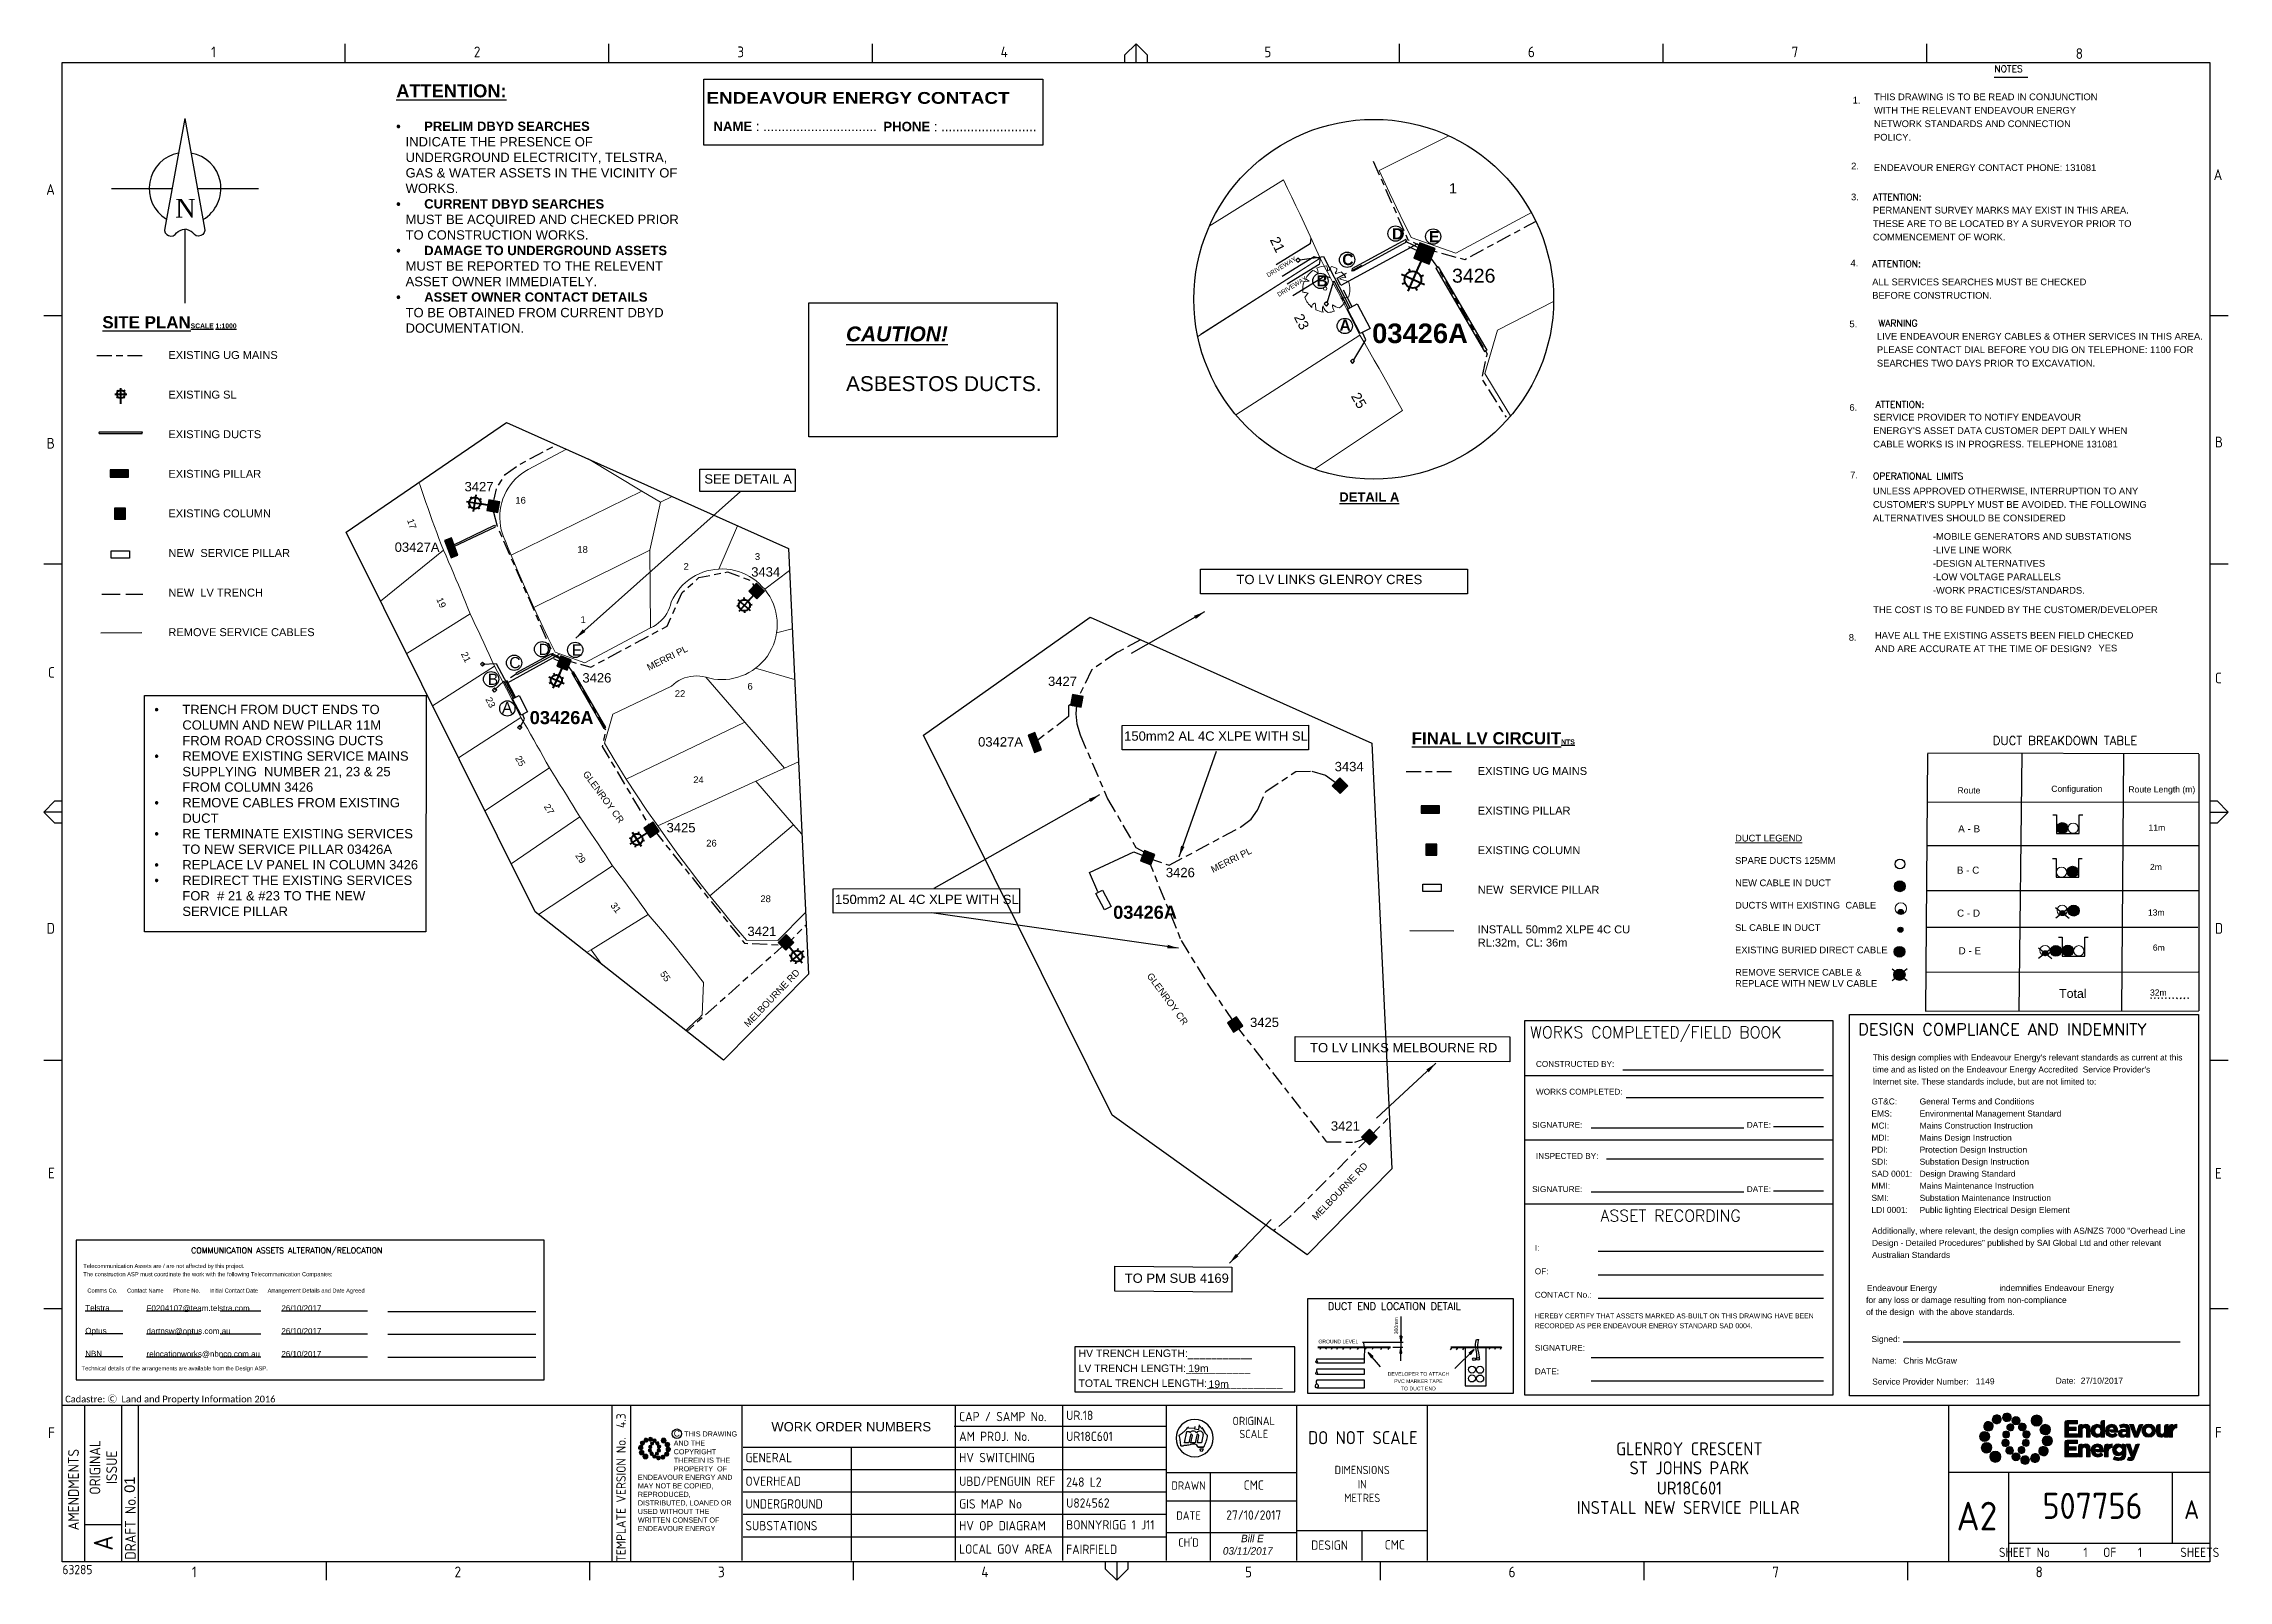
# Paper-space layout 'A2' of a CAD drawing. Header units: metres, sheet in millimetres. Extents: x -21 to 565, y 0 to 412.
# The model-space entities are those that its viewports show. They can reach past a viewport. Long polylines and large blocks are cut down to what shows.
import ezdxf
from ezdxf.enums import TextEntityAlignment as Align

# ---------------------------------------------------------------- set-up
doc = ezdxf.new("R2010")
doc.units = ezdxf.units.M
doc.linetypes.add('Cable Exist UG', pattern=[8.2, 4, -1.2, 1.8, -1.2])
doc.linetypes.add('IE Trench LV', pattern=[6.5, 5, -1.5])
doc.layers.get('0').update_dxf_attribs({"color": 6})
doc.layers.add('Cadastre Land Parcels_SP_EXT', color=9, linetype='Continuous', lineweight=5)
doc.layers.add('Cadastre Roads_SP_EXT', color=9, linetype='Continuous', lineweight=5)
for name, color, linetype in [('Duct_SP_NEW', 2, 'Continuous'), ('Equip_LV_EXT', 7, 'Continuous'), ('Equip_LV_NEW', 2, 'Continuous'), ('Equip_SP_LV_NEW', 2, 'Continuous'), ('Equip_SP_SL_EXT', 7, 'Continuous'), ('Mains_LV_EXT', 7, 'Continuous'), ('Mains_LV_NEW', 2, 'Continuous'), ('Mains_LV_NEW_T94', 2, 'Continuous'), ('Mains_SL_NEW_C57', 2, 'Continuous'), ('Notes', 7, 'Continuous'), ('Notes_HV_MISC', 7, 'Continuous'), ('Notes_SP_MISC', 7, 'Continuous'), ('Services_SP_EXT', 7, 'Continuous'), ('SupportsUG_SP_EXT', 7, 'Continuous'), ('SupportsUG_SP_LV_EXT', 7, 'Continuous'), ('SupportsUG_SP_LV_SL_EXT', 7, 'Continuous'), ('Trench_SP_NEW', 2, 'Continuous'), ('UG_Details_SP_MISC', 7, 'Continuous')]:
    doc.layers.add(name, color=color, linetype=linetype)
doc.layers.add('Viewports', color=6, linetype='Continuous', plot=False)
doc.layers.get('0').freeze()
doc.styles.add('ARIAL', font='arial.ttf', dxfattribs={"height": 2})
doc.styles.add('Arial Black', font='')
doc.styles.add('COLUMN_LABEL', font='arial.ttf')
doc.styles.add('Elec', font='romand__.ttf')
doc.styles.add('iecARIAL', font='arial.ttf', dxfattribs={"height": 2})
doc.styles.add('iecARIALBOLD', font='arialbd.ttf')
doc.styles.add('iecISOCP', font='isocp.shx')
doc.styles.add('iecNAME', font='times.ttf')
doc.styles.add('IECSYMBOL1', font='isocp.shx')
doc.styles.add('POLE_LABEL', font='arial.ttf')
doc.styles.get("Standard").update_dxf_attribs({"font": 'arial.ttf'})
doc.styles.get('Arial Black').set_extended_font_data('Arial Black')
doc.linetypes.add('Cable New UG', pattern='A,7,-0.25,["x",Standard,S=2,R=0,X=0.2,Y=-0.8],-2.1', length=9.35)
doc.linetypes.add('IECLCABX1', pattern='A,7,-0.25,["x",Standard,S=2,R=0,X=0.2,Y=-0.8],-2.1', length=9.35)
doc.linetypes.add('IECLNDOT', pattern='A,0,-0.1,[133,ltypeshp.shx,S=0.1,R=0,X=-0.2,Y=0],-3.5', length=3.6)
doc.dimstyles.get("Standard").update_dxf_attribs({"dimtxt": 0.18, "dimasz": 0.18, "dimexe": 0.18, "dimexo": 0.0625, "dimgap": 0.09, "dimtad": 0, "dimtih": 1, "dimtoh": 1, "dimdec": 4, "dimzin": 0, "dimdsep": 46, "dimtxsty": 'Standard', "dimcen": 0.09, "dimadec": 0, "dimazin": 0, "dimtfac": 1, "dimtdec": 4, "dimtofl": 0, "dimtmove": 0, "dimatfit": 3, "dimfxl": 1, "dimtolj": 1, "dimtzin": 0, "dimarcsym": 0})

psp = doc.layouts.new('A2')

# ---------------------------------------------------------------- texts
at = {"layer": 'Cadastre Land Parcels_SP_EXT'}
psp.add_text('1', height=2.7, dxfattribs=at).set_placement((356.22, 372.25))
for s, rotation, p in [('21', 295.66513, (308.04, 359.83)), ('23', 297.26334, (314.49, 339.05)), ('25', 299.8764, (329.79, 317.82))]:
    psp.add_text(s, height=2.7, rotation=rotation, dxfattribs=at).set_placement(p)
at = {"layer": 'Cadastre Roads_SP_EXT'}
for s, rotation, p in [('MERRI PL', 26.79146, (292.85, 189.86)), ('GLENROY CR', 306.42189, (274.99, 162.2)), ('MELBOURNE RD', 46.28248, (320.54, 96.47))]:
    psp.add_text(s, height=1.8, rotation=rotation, dxfattribs=at).set_placement(p)
at = {"layer": 'Mains_SL_NEW_C57', "color": 7, "linetype": 'Continuous', "lineweight": 0, "ltscale": 0.5, "insert": (432.99, 200.1), "char_height": 1.8, "attachment_point": 1}
psp.add_mtext_dynamic_manual_height_columns('{\\LDUCT LEGEND\\P}\\PSPARE DUCTS 125MM\\P\\PNEW CABLE IN DUCT\\P\\PDUCTS WITH EXISTING  CABLE\\P\\PSL CABLE IN DUCT\\P\\PEXISTING BURIED DIRECT CABLE\\P\\PREMOVE SERVICE CABLE & \\PREPLACE WITH NEW LV CABLE', width=170.2927, gutter_width=4, heights=[0], dxfattribs=at)
at = {"layer": 'Notes', "color": 7, "lineweight": -3, "style": 'Elec'}
for s, p in [('DUCT BREAKDOWN TABLE', (521.56, 225.38)), ('...........', (549.63, 157.26))]:
    psp.add_text(s, height=2.3114, dxfattribs=at).set_placement(p, align=Align.MIDDLE_CENTER)
at = {"layer": 'Notes', "color": 7, "linetype": 'Cable New UG'}
for s, height, p in [('Route', 1.651, (492.69, 211.19)), ('Configuration', 1.651, (517.86, 211.62)), ('Route Length (m)', 1.651, (538.57, 211.45)), ('A - B', 1.897, (492.88, 200.77)), ('B - C', 1.897, (492.52, 189.66)), ('C - D', 1.897, (492.57, 178.12)), ('D - E', 1.897, (492.98, 168.02)), ('Total', 2.372, (519.98, 156.32))]:
    psp.add_text(s, height=height, dxfattribs=at).set_placement(p)
at = {"layer": 'Notes', "color": 2, "linetype": 'Cable New UG'}
for s, p in [('11m', (543.96, 201.19)), ('2m', (544.36, 190.63)), ('13m', (543.81, 178.41)), (' 6m', (544.49, 168.99)), ('32m', (544.37, 156.93))]:
    psp.add_text(s, height=1.651, dxfattribs=at).set_placement(p)
at = {"layer": 'Notes', "insert": (73.61, 401.52), "char_height": 2.5, "width": 79.2846, "attachment_point": 1}
psp.add_mtext('{\\fArial|b1|i0|c238|p34;\\H1.4x;\\L\\C1;ATTENTION:\\l\\C2;\\P\\H0.7143x;\\P\\pi-2.5,l2.5,t7.5;{\\fSymbol|b1|i0|c2|p18;\\C0;·^I}\\C0;PRELIM DBYD SEARCHES\\fArial|b0|i0|c238|p34; \\P\\pi0,tz;INDICATE THE PRESENCE OF UNDERGROUND ELECTRICITY, TELSTRA, GAS & WATER ASSETS IN THE VICINITY OF WORKS.\\P\\pi-2.5,t7.5;{\\fSymbol|b1|i0|c2|p18;·^I}\\fArial|b1|i0|c238|p34;CURRENT DBYD SEARCHES\\fArial|b0|i0|c238|p34; \\P\\pi0,t0,2.5,10;MUST BE ACQUIRED AND CHECKED PRIOR  TO CONSTRUCTION WORKS.\\P\\pi-2.5,t7.5;{\\fSymbol|b1|i0|c2|p18;·^I}\\fArial|b1|i0|c238|p34;DAMAGE TO UNDERGROUND ASSETS\\fArial|b0|i0|c238|p34; MUST BE REPORTED TO THE RELEVENT ASSET OWNER IMMEDIATELY.\\P{\\fSymbol|b1|i0|c2|p18;·^I}\\fArial|b1|i0|c238|p34;ASSET OWNER CONTACT DETAILS\\fArial|b0|i0|c238|p34;\\P\\pi0,tz;TO BE OBTAINED FROM CURRENT DBYD DOCUMENTATION.}', dxfattribs=at)
at = {"layer": 'Notes', "linetype": 'ByBlock', "insert": (197.55, 397.85), "char_height": 3.17, "attachment_point": 5, "style": 'Arial Black'}
psp.add_mtext('ENDEAVOUR ENERGY CONTACT', dxfattribs=at)
at = {"layer": 'Notes', "width": 109.4273, "attachment_point": 1, "style": 'IECSYMBOL1'}
for s, insert, char_height in [('{\\fArial|b0|i0|c0|p34;\\P\\fArial|b1|i0|c0|p34;NAME\\fArial|b0|i0|c0|p34; : ...............................}', (158.74, 395.74), 2.536), ('{\\fArial|b0|i0|c0|p34;                                           \\fArial|b1|i0|c0|p34;PHONE\\fArial|b0|i0|c0|p34; : ..........................}', (162.03, 391.46), 2.53598)]:
    psp.add_mtext(s, dxfattribs=dict(at, insert=insert, char_height=char_height))
at = {"layer": 'Notes', "linetype": 'Continuous', "attachment_point": 1}
for s, width, insert, char_height in [('{\\fArial|b1|i0|c0|p34;D}', 5.8885, (340.92, 362.91), 3), ('{\\fArial|b1|i0|c0|p34;E}', 5.8885, (350.86, 362.14), 3), ('{\\fArial|b1|i0|c0|p34;C}', 5.8885, (327.54, 356), 3), ('{\\fArial|b1|i0|c0|p34;B}', 5.8885, (320.62, 350.28), 3), ('{\\fArial|b1|i1|c0|p34;\\L\\C1;CAUTION!\\P\\fArial|b0|i0|c0|p34;\\l\\PASBESTOS DUCTS.}', 95.7833, (194.34, 336.52), 4), ('SEE DETAIL A', 36.4688, (156.31, 296.85), 2.5), ('{\\fArial|b1|i0|c0|p34;\\LDETAIL A}', 36.4688, (326.76, 292.01), 2.5), ('TO LV LINKS GLENROY CRES', 55.5083, (299.15, 269.87), 2.5), ('C', 5.8885, (103.94, 247.81), 3), ('D', 5.8885, (111.83, 251.36), 3), ('E', 5.8885, (120.72, 251.17), 3), ('B', 5.8885, (98.19, 243.34), 3), ('\\pi-7.5,l7.5,t7.5;{\\fSymbol|b0|i0|c2|p18;·^I}TRENCH FROM DUCT ENDS TO COLUMN AND NEW PILLAR 11M FROM ROAD CROSSING DUCTS\\P{\\fSymbol|b0|i0|c2|p18;·^I}REMOVE EXISTING SERVICE MAINS SUPPLYING  NUMBER 21, 23 & 25 FROM COLUMN 3426\\P{\\fSymbol|b0|i0|c2|p18;·^I}REMOVE CABLES FROM EXISTING DUCT\\P{\\fSymbol|b0|i0|c2|p18;·^I}RE TERMINATE EXISTING SERVICES TO NEW SERVICE PILLAR 03426A\\P{\\fSymbol|b0|i0|c2|p18;·^I}REPLACE LV PANEL IN COLUMN 3426\\P{\\fSymbol|b0|i0|c2|p18;·^I}REDIRECT THE EXISTING SERVICES FOR  # 21 & #23 TO THE NEW SERVICE PILLAR', 71.7522, (8.69, 234.98), 2.5), ('A', 5.8885, (101.98, 235.71), 3), ('150mm2 AL 4C XLPE WITH SL', 59.7538, (269, 227.84), 2.5), ('150mm2 AL 4C XLPE WITH SL', 59.7538, (191.4, 184.01), 2.5), ('TO LV LINKS MELBOURNE RD', 55.5083, (318.9, 144.21), 2.5), ('TO PM SUB 4169', 55.5083, (269.15, 82.34), 2.5)]:
    psp.add_mtext_dynamic_manual_height_columns(s, width=width, gutter_width=4, heights=[0], dxfattribs=dict(at, insert=insert, char_height=char_height))
at = {"layer": 'Notes', "attachment_point": 1}
for s, width, insert, char_height in [('{\\fArial|b1|i0|c0|p34;\\L\\C7;SITE PLAN\\H0.4x;SCALE 1:1000}', 51.5279, (-5.29, 339.29), 3.2513), ('{\\fArial|b1|i0|c0|p34;\\L\\C7;FINAL LV CIRCUIT\\H0.40624x;NTS}', 51.5279, (346.18, 227.63), 3.2513), ('\\A1;\\pi7.5458;{\\fEucrosiaUPC|b0|i1|c0|p18;Bill E\\P\\pi2.6676;03/11/2017}', 22.3236, (292.83, 12.22), 2)]:
    psp.add_mtext_dynamic_manual_height_columns(s, width=width, gutter_width=4, heights=[0], dxfattribs=dict(at, insert=insert, char_height=char_height))
at = {"layer": 'Notes', "color": 250, "char_height": 1.37, "attachment_point": 4, "line_spacing_factor": 0.920724, "style": 'iecARIAL'}
for insert in [(476.68, 169.7), (518.66, 169.92)]:
    psp.add_mtext('\\PD', dxfattribs=dict(at, insert=insert))
at = {"layer": 'UG_Details_SP_MISC', "color": 7, "linetype": 'Continuous', "char_height": 1.2, "attachment_point": 1, "rotation": 31.34126}
for insert in [(307.06, 350.7), (309.92, 345.48)]:
    psp.add_mtext_dynamic_manual_height_columns('DRIVEWAY', width=9.9453, gutter_width=4, heights=[0], dxfattribs=dict(at, insert=insert))
at = {"layer": 'UG_Details_SP_MISC', "color": 7, "linetype": 'Cable Exist UG', "attachment_point": 1}
for s, width, insert, char_height in [('EXISTING UG MAINS\\P\\P\\PEXISTING SL\\P\\P\\PEXISTING DUCTS\\P\\P\\PEXISTING PILLAR\\P\\P\\PEXISTING COLUMN\\P\\P\\PNEW  SERVICE PILLAR\\P\\P\\PNEW  LV TRENCH\\P\\P\\PREMOVE SERVICE CABLES', 52.8507, (12.44, 329.93), 2.125), ('YES', 17.6999, (530.54, 251.11), 1.8), ('EXISTING UG MAINS\\P\\P\\PEXISTING PILLAR\\P\\P\\PEXISTING COLUMN\\P\\P\\PNEW  SERVICE PILLAR\\P\\P\\PINSTALL 50mm2 XLPE 4C CU\\PRL:32m,  CL: 36m', 52.8507, (363.91, 218.28), 2.125)]:
    psp.add_mtext_dynamic_manual_height_columns(s, width=width, gutter_width=4, heights=[0], dxfattribs=dict(at, insert=insert, char_height=char_height))

msp = doc.modelspace()

# ---------------------------------------------------------------- texts
at = {"layer": 'Cadastre Land Parcels_SP_EXT'}
for s, p in [('12', (306009.45, 6248939.7)), ('14', (305985.33, 6248930.17)), ('16', (305950.83, 6248917.44)), ('18', (305967.47, 6248904.24)), ('2', (305995.97, 6248899.67)), ('3', (306015.12, 6248902.33)), ('4', (306027.67, 6248891.56)), ('1', (305968.3, 6248885.4)), ('5', (306025.45, 6248878.08)), ('22', (305993.63, 6248865.55)), ('6', (306013.13, 6248867.5)), ('24', (305998.57, 6248842.42)), ('26', (306002.06, 6248825.41)), ('28', (306016.6, 6248810.48))]:
    msp.add_text(s, height=1.8, dxfattribs=at).set_placement(p)
for s, rotation, p in [('17', 289.1, (305921.72, 6248913.03)), ('19', 292.58295, (305929.57, 6248891.81)), ('21', 295.66513, (305936.17, 6248877.13)), ('23', 297.26334, (305942.73, 6248864.91)), ('25', 299.8764, (305950.67, 6248849.12)), ('27', 302.03378, (305958.38, 6248836.13)), ('29', 304.19986, (305966.82, 6248822.97)), ('10', 299.81409, (305902.18, 6248815.65)), ('31', 306.53253, (305976.25, 6248809.57)), ('8', 302.1434, (305910.1, 6248802.4)), ('6', 304.39969, (305919.03, 6248788.98)), ('55', 305.09115, (305989.55, 6248791.21)), ('4', 307.03601, (305927.92, 6248776.57)), ('57', 36.16254, (305979.86, 6248771.14))]:
    msp.add_text(s, height=1.8, rotation=rotation, dxfattribs=at).set_placement(p)
at = {"layer": 'Cadastre Roads_SP_EXT'}
for s, rotation, p in [('MERRI PL', 26.79146, (305986.7, 6248872.54)), ('GLENROY CR', 306.42189, (305968.84, 6248844.87)), ('CAULFIELD CR', 304.8298, (305908.52, 6248778.35)), ('MELBOURNE RD', 39.66619, (305986.82, 6248753.54))]:
    msp.add_text(s, height=1.8, rotation=rotation, dxfattribs=at).set_placement(p)
at = {"layer": 'Mains_LV_EXT'}
msp.add_text('T38', height=1.8, rotation=27.51007, dxfattribs=at).set_placement((305966.82, 6248935.77))

# ---------------------------------------------------------------- blocks, each defined once
blk = doc.blocks.new('NorthPnt 11(NP11)')
for p, q in [((-19.7, 0.02), (-3.49, 0)), ((3.32, 0), (19.7, -0.02)), ((-0.08, -10.94), (-0.08, -30.8))]:
    blk.add_line(p, q)
for points in [[(-0.08, 18.81), (-5.43, -10.68, 0.877048), (-2.29, -11.9, -0.1543), (-0.08, -10.94, 0.090511)], [(-0.08, 18.81), (5.26, -10.68, -0.877048), (2.13, -11.9, 0.1543), (-0.08, -10.94, -0.090511)]]:
    blk.add_lwpolyline(points, format="xyb")
for start, end in [(100.5988, 238.86433), (300.09942, 80.43745)]:
    blk.add_arc((0, 0), 9.64, start, end)
at = {"color": 7, "style": 'iecNAME'}
blk.add_text('N', height=5.02, dxfattribs=at).set_placement((-2.62, -7.82))
blk = doc.blocks.new('A$C30A46249')
at = {"color": 7, "lineweight": -3, "insert": (6.92, 4.97), "char_height": 1.79, "attachment_point": 7, "line_spacing_factor": 1.2}
blk.add_mtext('{\\fCalibri|b0|i0|c0|p34;\\C256;Cadastre: \\fMS Gothic|b0|i0|c128|p49;\\C250;\\c2236962;Ⓒ\\fMS Gothic|b0|i0|c0|p49; \\fCalibri|b0|i0|c0|p34;\\C256;Land and Property Information 2016}', dxfattribs=at)
blk = doc.blocks.new('EE_LOGO_SMALL')
at = {"layer": 'Notes'}
h = blk.add_hatch(color=256, dxfattribs=at)
edge = h.paths.add_edge_path()
edge.add_spline(control_points=[(-8.4, 2), (-9.2, 2), (-9.8, 1.4), (-9.8, 0.7), (-9.9, -0.1), (-9.3, -0.7), (-8.6, -0.8), (-7.8, -0.8), (-7.2, -0.2), (-7.1, 0.5), (-7.1, 1.3), (-7.7, 1.9), (-8.4, 2)], knot_values=[0, 0, 0, 0, 1, 1, 1, 2, 2, 2, 3, 3, 3, 4, 4, 4, 4], degree=3, periodic=0)
h = blk.add_hatch(color=256, dxfattribs=at)
edge = h.paths.add_edge_path()
edge.add_spline(control_points=[(-6.8, 4.5), (-7.4, 4.8), (-8.2, 4.6), (-8.6, 4), (-8.9, 3.4), (-8.7, 2.6), (-8.1, 2.2), (-7.5, 1.9), (-6.7, 2.1), (-6.3, 2.7), (-6, 3.3), (-6.2, 4.1), (-6.8, 4.5)], knot_values=[0, 0, 0, 0, 1, 1, 1, 2, 2, 2, 3, 3, 3, 4, 4, 4, 4], degree=3, periodic=0)
h = blk.add_hatch(color=256, dxfattribs=at)
edge = h.paths.add_edge_path()
edge.add_spline(control_points=[(-4.2, 5.9), (-4.6, 6.5), (-5.3, 6.6), (-5.9, 6.3), (-6.4, 5.9), (-6.6, 5.1), (-6.2, 4.6), (-5.9, 4), (-5.1, 3.8), (-4.6, 4.2), (-4, 4.6), (-3.8, 5.3), (-4.2, 5.9)], knot_values=[0, 0, 0, 0, 1, 1, 1, 2, 2, 2, 3, 3, 3, 4, 4, 4, 4], degree=3, periodic=0)
h = blk.add_hatch(color=256, dxfattribs=at)
edge = h.paths.add_edge_path()
edge.add_spline(control_points=[(-1.3, 5.9), (-1.4, 6.5), (-2, 7), (-2.6, 6.9), (-3.3, 6.9), (-3.7, 6.3), (-3.7, 5.6), (-3.6, 5), (-3, 4.5), (-2.4, 4.6), (-1.7, 4.7), (-1.3, 5.2), (-1.3, 5.9)], knot_values=[0, 0, 0, 0, 1, 1, 1, 2, 2, 2, 3, 3, 3, 4, 4, 4, 4], degree=3, periodic=0)
h = blk.add_hatch(color=256, dxfattribs=at)
edge = h.paths.add_edge_path()
edge.add_spline(control_points=[(-2.5, 2.1), (-3, 2.2), (-3.5, 1.9), (-3.6, 1.3), (-3.7, 0.8), (-3.4, 0.3), (-2.9, 0.2), (-2.4, 0.1), (-1.9, 0.4), (-1.8, 0.9), (-1.7, 1.5), (-2, 2), (-2.5, 2.1)], knot_values=[0, 0, 0, 0, 1, 1, 1, 2, 2, 2, 3, 3, 3, 4, 4, 4, 4], degree=3, periodic=0)
h = blk.add_hatch(color=256, dxfattribs=at)
edge = h.paths.add_edge_path()
edge.add_spline(control_points=[(1, 4.9), (1, 4.3), (0.5, 3.8), (-0.1, 3.8), (-0.7, 3.8), (-1.2, 4.3), (-1.2, 4.9), (-1.2, 5.5), (-0.7, 6), (-0.1, 6), (0.5, 6), (1, 5.5), (1, 4.9)], knot_values=[0, 0, 0, 0, 1, 1, 1, 2, 2, 2, 3, 3, 3, 4, 4, 4, 4], degree=3, periodic=0)
edge = h.paths.add_edge_path()
edge.add_spline(control_points=[(-1.4, 4), (-1.9, 4.1), (-2.4, 3.8), (-2.5, 3.3), (-2.6, 2.7), (-2.3, 2.2), (-1.8, 2.1), (-1.3, 2), (-0.7, 2.3), (-0.6, 2.9), (-0.5, 3.4), (-0.9, 3.9), (-1.4, 4)], knot_values=[0, 0, 0, 0, 1, 1, 1, 2, 2, 2, 3, 3, 3, 4, 4, 4, 4], degree=3, periodic=0)
h = blk.add_hatch(color=256, dxfattribs=at)
edge = h.paths.add_edge_path()
edge.add_spline(control_points=[(2.3, 2.4), (2.8, 2.8), (2.8, 3.4), (2.4, 3.9), (2, 4.3), (1.4, 4.3), (0.9, 3.9), (0.5, 3.6), (0.5, 2.9), (0.9, 2.5), (1.2, 2), (1.9, 2), (2.3, 2.4)], knot_values=[0, 0, 0, 0, 1, 1, 1, 2, 2, 2, 3, 3, 3, 4, 4, 4, 4], degree=3, periodic=0)
edge = h.paths.add_edge_path()
edge.add_spline(control_points=[(1, 4.9), (1, 4.3), (0.5, 3.8), (-0.1, 3.8), (-0.7, 3.8), (-1.2, 4.3), (-1.2, 4.9), (-1.2, 5.5), (-0.7, 6), (-0.1, 6), (0.5, 6), (1, 5.5), (1, 4.9)], knot_values=[0, 0, 0, 0, 1, 1, 1, 2, 2, 2, 3, 3, 3, 4, 4, 4, 4], degree=3, periodic=0)
h = blk.add_hatch(color=256, dxfattribs=at)
edge = h.paths.add_edge_path()
edge.add_spline(control_points=[(1, 4.9), (1, 4.3), (0.5, 3.8), (-0.1, 3.8), (-0.7, 3.8), (-1.2, 4.3), (-1.2, 4.9), (-1.2, 5.5), (-0.7, 6), (-0.1, 6), (0.5, 6), (1, 5.5), (1, 4.9)], knot_values=[0, 0, 0, 0, 1, 1, 1, 2, 2, 2, 3, 3, 3, 4, 4, 4, 4], degree=3, periodic=0)
edge = h.paths.add_edge_path(flags=16)
edge.add_spline(control_points=[(1, 4.9), (1, 4.3), (0.5, 3.8), (-0.1, 3.8), (-0.7, 3.8), (-1.2, 4.3), (-1.2, 4.9), (-1.2, 5.5), (-0.7, 6), (-0.1, 6), (0.5, 6), (1, 5.5), (1, 4.9)], knot_values=[0, 0, 0, 0, 1, 1, 1, 2, 2, 2, 3, 3, 3, 4, 4, 4, 4], degree=3, periodic=0)
h = blk.add_hatch(color=256, dxfattribs=at)
edge = h.paths.add_edge_path()
edge.add_spline(control_points=[(3, 0.2), (3.5, 0.3), (3.8, 0.9), (3.7, 1.4), (3.6, 1.9), (3, 2.3), (2.5, 2.1), (1.9, 2), (1.6, 1.4), (1.8, 0.9), (1.9, 0.4), (2.5, 0.1), (3, 0.2)], knot_values=[0, 0, 0, 0, 1, 1, 1, 2, 2, 2, 3, 3, 3, 4, 4, 4, 4], degree=3, periodic=0)
h = blk.add_hatch(color=256, dxfattribs=at)
edge = h.paths.add_edge_path()
edge.add_spline(control_points=[(7, 4.9), (7, 4), (6.3, 3.4), (5.5, 3.4), (4.6, 3.4), (4, 4), (4, 4.9), (4, 5.7), (4.6, 6.4), (5.5, 6.4), (6.3, 6.4), (7, 5.7), (7, 4.9)], knot_values=[0, 0, 0, 0, 1, 1, 1, 2, 2, 2, 3, 3, 3, 4, 4, 4, 4], degree=3, periodic=0)
h = blk.add_hatch(color=256, dxfattribs=at)
edge = h.paths.add_edge_path()
edge.add_spline(control_points=[(8.4, 1.1), (9.1, 1.5), (9.4, 2.3), (9.1, 3), (8.8, 3.7), (7.9, 4.1), (7.2, 3.8), (6.5, 3.4), (6.2, 2.6), (6.5, 1.9), (6.8, 1.2), (7.7, 0.8), (8.4, 1.1)], knot_values=[0, 0, 0, 0, 1, 1, 1, 2, 2, 2, 3, 3, 3, 4, 4, 4, 4], degree=3, periodic=0)
h = blk.add_hatch(color=256, dxfattribs=at)
edge = h.paths.add_edge_path()
edge.add_spline(control_points=[(8.3, -1.9), (9, -1.9), (9.7, -1.4), (9.7, -0.6), (9.7, 0.1), (9.2, 0.8), (8.4, 0.8), (7.7, 0.8), (7, 0.3), (7, -0.5), (6.9, -1.2), (7.5, -1.9), (8.3, -1.9)], knot_values=[0, 0, 0, 0, 1, 1, 1, 2, 2, 2, 3, 3, 3, 4, 4, 4, 4], degree=3, periodic=0)
h = blk.add_hatch(color=256, dxfattribs=at)
edge = h.paths.add_edge_path()
edge.add_spline(control_points=[(-8.5, -1.1), (-9.2, -1.4), (-9.6, -2.3), (-9.3, -3), (-8.9, -3.7), (-8.1, -4), (-7.4, -3.7), (-6.7, -3.4), (-6.3, -2.5), (-6.6, -1.8), (-7, -1.1), (-7.8, -0.8), (-8.5, -1.1)], knot_values=[0, 0, 0, 0, 1, 1, 1, 2, 2, 2, 3, 3, 3, 4, 4, 4, 4], degree=3, periodic=0)
h = blk.add_hatch(color=256, dxfattribs=at)
edge = h.paths.add_edge_path()
edge.add_spline(control_points=[(-7.1, -4.8), (-7.1, -4), (-6.5, -3.3), (-5.6, -3.3), (-4.8, -3.3), (-4.1, -4), (-4.1, -4.8), (-4.1, -5.7), (-4.8, -6.3), (-5.6, -6.3), (-6.5, -6.3), (-7.1, -5.7), (-7.1, -4.8)], knot_values=[0, 0, 0, 0, 1, 1, 1, 2, 2, 2, 3, 3, 3, 4, 4, 4, 4], degree=3, periodic=0)
h = blk.add_hatch(color=256, dxfattribs=at)
edge = h.paths.add_edge_path()
edge.add_spline(control_points=[(-3.1, -0.2), (-3.7, -0.3), (-4, -0.8), (-3.8, -1.4), (-3.7, -1.9), (-3.2, -2.2), (-2.6, -2.1), (-2.1, -1.9), (-1.8, -1.4), (-1.9, -0.9), (-2.1, -0.3), (-2.6, 0), (-3.1, -0.2)], knot_values=[0, 0, 0, 0, 1, 1, 1, 2, 2, 2, 3, 3, 3, 4, 4, 4, 4], degree=3, periodic=0)
h = blk.add_hatch(color=256, dxfattribs=at)
edge = h.paths.add_edge_path()
edge.add_spline(control_points=[(-2.5, -2.3), (-2.9, -2.7), (-3, -3.4), (-2.6, -3.8), (-2.2, -4.2), (-1.5, -4.3), (-1.1, -3.9), (-0.7, -3.5), (-0.6, -2.8), (-1, -2.4), (-1.4, -2), (-2, -1.9), (-2.5, -2.3)], knot_values=[0, 0, 0, 0, 1, 1, 1, 2, 2, 2, 3, 3, 3, 4, 4, 4, 4], degree=3, periodic=0)
h = blk.add_hatch(color=256, dxfattribs=at)
edge = h.paths.add_edge_path()
edge.add_spline(control_points=[(-1.2, -4.8), (-1.2, -4.2), (-0.7, -3.7), (-0.1, -3.7), (0.5, -3.7), (1, -4.2), (1, -4.8), (1, -5.4), (0.5, -5.9), (-0.1, -5.9), (-0.7, -5.9), (-1.2, -5.4), (-1.2, -4.8)], knot_values=[0, 0, 0, 0, 1, 1, 1, 2, 2, 2, 3, 3, 3, 4, 4, 4, 4], degree=3, periodic=0)
h = blk.add_hatch(color=256, dxfattribs=at)
edge = h.paths.add_edge_path()
edge.add_spline(control_points=[(1.2, -3.9), (1.7, -4.1), (2.2, -3.7), (2.3, -3.2), (2.5, -2.7), (2.1, -2.2), (1.6, -2.1), (1.1, -2), (0.6, -2.3), (0.5, -2.8), (0.4, -3.3), (0.7, -3.8), (1.2, -3.9)], knot_values=[0, 0, 0, 0, 1, 1, 1, 2, 2, 2, 3, 3, 3, 4, 4, 4, 4], degree=3, periodic=0)
h = blk.add_hatch(color=256, dxfattribs=at)
edge = h.paths.add_edge_path()
edge.add_spline(control_points=[(1.2, -5.8), (1.3, -6.5), (1.8, -6.9), (2.5, -6.9), (3.1, -6.8), (3.6, -6.2), (3.5, -5.6), (3.4, -5), (2.9, -4.5), (2.2, -4.6), (1.6, -4.6), (1.1, -5.2), (1.2, -5.8)], knot_values=[0, 0, 0, 0, 1, 1, 1, 2, 2, 2, 3, 3, 3, 4, 4, 4, 4], degree=3, periodic=0)
h = blk.add_hatch(color=256, dxfattribs=at)
edge = h.paths.add_edge_path()
edge.add_spline(control_points=[(2.4, -2), (2.9, -2.1), (3.4, -1.8), (3.5, -1.3), (3.6, -0.8), (3.3, -0.3), (2.8, -0.2), (2.2, -0.1), (1.7, -0.4), (1.6, -0.9), (1.5, -1.4), (1.8, -1.9), (2.4, -2)], knot_values=[0, 0, 0, 0, 1, 1, 1, 2, 2, 2, 3, 3, 3, 4, 4, 4, 4], degree=3, periodic=0)
h = blk.add_hatch(color=256, dxfattribs=at)
edge = h.paths.add_edge_path()
edge.add_spline(control_points=[(4, -5.8), (4.4, -6.4), (5.2, -6.6), (5.7, -6.2), (6.3, -5.8), (6.5, -5.1), (6.1, -4.5), (5.7, -4), (5, -3.8), (4.4, -4.2), (3.8, -4.5), (3.7, -5.3), (4, -5.8)], knot_values=[0, 0, 0, 0, 1, 1, 1, 2, 2, 2, 3, 3, 3, 4, 4, 4, 4], degree=3, periodic=0)
h = blk.add_hatch(color=256, dxfattribs=at)
edge = h.paths.add_edge_path()
edge.add_spline(control_points=[(6.7, -4.4), (7.3, -4.8), (8.1, -4.6), (8.4, -4), (8.8, -3.3), (8.6, -2.6), (8, -2.2), (7.3, -1.8), (6.6, -2.1), (6.2, -2.7), (5.8, -3.3), (6, -4.1), (6.7, -4.4)], knot_values=[0, 0, 0, 0, 1, 1, 1, 2, 2, 2, 3, 3, 3, 4, 4, 4, 4], degree=3, periodic=0)
at = {"layer": 'Notes', "lineweight": 0}
for points in [[(1.8, 2.1), (1.8, 2.1)], [(-2, -2.1), (-2, -2.1)]]:
    blk.add_lwpolyline(points, dxfattribs=at)
for points in [[(-8.4, 2), (-9.2, 2), (-9.8, 1.4), (-9.8, 0.7), (-9.9, -0.1), (-9.3, -0.7), (-8.6, -0.8), (-7.8, -0.8), (-7.2, -0.2), (-7.1, 0.5), (-7.1, 1.3), (-7.7, 1.9), (-8.4, 2)], [(-6.8, 4.5), (-7.4, 4.8), (-8.2, 4.6), (-8.6, 4), (-8.9, 3.4), (-8.7, 2.6), (-8.1, 2.2), (-7.5, 1.9), (-6.7, 2.1), (-6.3, 2.7), (-6, 3.3), (-6.2, 4.1), (-6.8, 4.5)], [(-4.2, 5.9), (-4.6, 6.5), (-5.3, 6.6), (-5.9, 6.3), (-6.4, 5.9), (-6.6, 5.1), (-6.2, 4.6), (-5.9, 4), (-5.1, 3.8), (-4.6, 4.2), (-4, 4.6), (-3.8, 5.3), (-4.2, 5.9)], [(-1.3, 5.9), (-1.4, 6.5), (-2, 7), (-2.6, 6.9), (-3.3, 6.9), (-3.7, 6.3), (-3.7, 5.6), (-3.6, 5), (-3, 4.5), (-2.4, 4.6), (-1.7, 4.7), (-1.3, 5.2), (-1.3, 5.9)], [(-2.5, 2.1), (-3, 2.2), (-3.5, 1.9), (-3.6, 1.3), (-3.7, 0.8), (-3.4, 0.3), (-2.9, 0.2), (-2.4, 0.1), (-1.9, 0.4), (-1.8, 0.9), (-1.7, 1.5), (-2, 2), (-2.5, 2.1)], [(-1.4, 4), (-1.9, 4.1), (-2.4, 3.8), (-2.5, 3.3), (-2.6, 2.7), (-2.3, 2.2), (-1.8, 2.1), (-1.3, 2), (-0.7, 2.3), (-0.6, 2.9), (-0.5, 3.4), (-0.9, 3.9), (-1.4, 4)], [(1, 4.9), (1, 4.3), (0.5, 3.8), (-0.1, 3.8), (-0.7, 3.8), (-1.2, 4.3), (-1.2, 4.9), (-1.2, 5.5), (-0.7, 6), (-0.1, 6), (0.5, 6), (1, 5.5), (1, 4.9)], [(1, 4.9), (1, 4.3), (0.5, 3.8), (-0.1, 3.8), (-0.7, 3.8), (-1.2, 4.3), (-1.2, 4.9), (-1.2, 5.5), (-0.7, 6), (-0.1, 6), (0.5, 6), (1, 5.5), (1, 4.9)], [(2.3, 2.4), (2.8, 2.8), (2.8, 3.4), (2.4, 3.9), (2, 4.3), (1.4, 4.3), (0.9, 3.9), (0.5, 3.6), (0.5, 2.9), (0.9, 2.5), (1.2, 2), (1.9, 2), (2.3, 2.4)], [(3, 0.2), (3.5, 0.3), (3.8, 0.9), (3.7, 1.4), (3.6, 1.9), (3, 2.3), (2.5, 2.1), (1.9, 2), (1.6, 1.4), (1.8, 0.9), (1.9, 0.4), (2.5, 0.1), (3, 0.2)], [(7, 4.9), (7, 4), (6.3, 3.4), (5.5, 3.4), (4.6, 3.4), (4, 4), (4, 4.9), (4, 5.7), (4.6, 6.4), (5.5, 6.4), (6.3, 6.4), (7, 5.7), (7, 4.9)], [(8.4, 1.1), (9.1, 1.5), (9.4, 2.3), (9.1, 3), (8.8, 3.7), (7.9, 4.1), (7.2, 3.8), (6.5, 3.4), (6.2, 2.6), (6.5, 1.9), (6.8, 1.2), (7.7, 0.8), (8.4, 1.1)], [(8.3, -1.9), (9, -1.9), (9.7, -1.4), (9.7, -0.6), (9.7, 0.1), (9.2, 0.8), (8.4, 0.8), (7.7, 0.8), (7, 0.3), (7, -0.5), (6.9, -1.2), (7.5, -1.9), (8.3, -1.9)], [(-8.5, -1.1), (-9.2, -1.4), (-9.6, -2.3), (-9.3, -3), (-8.9, -3.7), (-8.1, -4), (-7.4, -3.7), (-6.7, -3.4), (-6.3, -2.5), (-6.6, -1.8), (-7, -1.1), (-7.8, -0.8), (-8.5, -1.1)], [(-7.1, -4.8), (-7.1, -4), (-6.5, -3.3), (-5.6, -3.3), (-4.8, -3.3), (-4.1, -4), (-4.1, -4.8), (-4.1, -5.7), (-4.8, -6.3), (-5.6, -6.3), (-6.5, -6.3), (-7.1, -5.7), (-7.1, -4.8)], [(-3.1, -0.2), (-3.7, -0.3), (-4, -0.8), (-3.8, -1.4), (-3.7, -1.9), (-3.2, -2.2), (-2.6, -2.1), (-2.1, -1.9), (-1.8, -1.4), (-1.9, -0.9), (-2.1, -0.3), (-2.6, 0), (-3.1, -0.2)], [(-2.5, -2.3), (-2.9, -2.7), (-3, -3.4), (-2.6, -3.8), (-2.2, -4.2), (-1.5, -4.3), (-1.1, -3.9), (-0.7, -3.5), (-0.6, -2.8), (-1, -2.4), (-1.4, -2), (-2, -1.9), (-2.5, -2.3)], [(-1.2, -4.8), (-1.2, -4.2), (-0.7, -3.7), (-0.1, -3.7), (0.5, -3.7), (1, -4.2), (1, -4.8), (1, -5.4), (0.5, -5.9), (-0.1, -5.9), (-0.7, -5.9), (-1.2, -5.4), (-1.2, -4.8)], [(1.2, -3.9), (1.7, -4.1), (2.2, -3.7), (2.3, -3.2), (2.5, -2.7), (2.1, -2.2), (1.6, -2.1), (1.1, -2), (0.6, -2.3), (0.5, -2.8), (0.4, -3.3), (0.7, -3.8), (1.2, -3.9)], [(1.2, -5.8), (1.3, -6.5), (1.8, -6.9), (2.5, -6.9), (3.1, -6.8), (3.6, -6.2), (3.5, -5.6), (3.4, -5), (2.9, -4.5), (2.2, -4.6), (1.6, -4.6), (1.1, -5.2), (1.2, -5.8)], [(2.4, -2), (2.9, -2.1), (3.4, -1.8), (3.5, -1.3), (3.6, -0.8), (3.3, -0.3), (2.8, -0.2), (2.2, -0.1), (1.7, -0.4), (1.6, -0.9), (1.5, -1.4), (1.8, -1.9), (2.4, -2)], [(4, -5.8), (4.4, -6.4), (5.2, -6.6), (5.7, -6.2), (6.3, -5.8), (6.5, -5.1), (6.1, -4.5), (5.7, -4), (5, -3.8), (4.4, -4.2), (3.8, -4.5), (3.7, -5.3), (4, -5.8)], [(6.7, -4.4), (7.3, -4.8), (8.1, -4.6), (8.4, -4), (8.8, -3.3), (8.6, -2.6), (8, -2.2), (7.3, -1.8), (6.6, -2.1), (6.2, -2.7), (5.8, -3.3), (6, -4.1), (6.7, -4.4)]]:
    blk.add_open_spline(points, degree=3, knots=[0, 0, 0, 0, 1, 1, 1, 2, 2, 2, 3, 3, 3, 4, 4, 4, 4], dxfattribs=at)
blk = doc.blocks.new('EE_COPYRIGHT_A2')
at = {"layer": 'Notes'}
blk.add_circle((9.53, -0.82), 1.15, dxfattribs=at)
at = {"xscale": 0.4, "yscale": 0.4, "zscale": 0.4}
blk.add_blockref('EE_LOGO_SMALL', (4.09, -4.46), dxfattribs=at)
at = {"layer": 'Notes', "insert": (0, 0), "char_height": 1.25, "width": 24.1208, "attachment_point": 1, "style": 'ARIAL'}
blk.add_mtext('\\pt8.75;               ^I{\\H1.2x;C } THIS DRAWING\\P\\pi-8.75,l8.75,t8.75,20;       ^IAND THE ^I\\P\\pi0,t8.75;COPYRIGHT\\P\\pi-8.75,t1.25,8.75;^I^ITHEREIN IS THE PROPERTY  OF \\P\\pi0,l0,t1.25;ENDEAVOUR ENERGY AND MAY NOT BE COPIED, REPRODUCED, DISTRIBUTED, LOANED OR USED WITHOUT THE WRITTEN CONSENT OF ENDEAVOUR ENERGY', dxfattribs=at)
blk = doc.blocks.new('EE_LOGO')
h = blk.add_hatch(color=7)
edge = h.paths.add_edge_path()
edge.add_spline(control_points=[(-21.12, 5.87), (-21.48, 6.44), (-22.24, 6.61), (-22.81, 6.24), (-23.37, 5.88), (-23.54, 5.12), (-23.17, 4.55), (-22.81, 3.98), (-22.05, 3.82), (-21.48, 4.19), (-20.92, 4.55), (-20.75, 5.31), (-21.12, 5.87)], knot_values=[0, 0, 0, 0, 1, 1, 1, 2, 2, 2, 3, 3, 3, 4, 4, 4, 4], degree=3, periodic=0)
h = blk.add_hatch(color=7)
edge = h.paths.add_edge_path()
edge.add_spline(control_points=[(-18.27, 5.87), (-18.34, 6.5), (-18.91, 6.97), (-19.54, 6.9), (-20.18, 6.84), (-20.65, 6.27), (-20.58, 5.63), (-20.52, 4.99), (-19.95, 4.53), (-19.31, 4.59), (-18.67, 4.66), (-18.21, 5.23), (-18.27, 5.87)], knot_values=[0, 0, 0, 0, 1, 1, 1, 2, 2, 2, 3, 3, 3, 4, 4, 4, 4], degree=3, periodic=0)
h = blk.add_hatch(color=7)
edge = h.paths.add_edge_path()
edge.add_spline(control_points=[(-15.91, 4.86), (-15.91, 4.26), (-16.4, 3.77), (-17, 3.77), (-17.6, 3.77), (-18.08, 4.26), (-18.08, 4.86), (-18.08, 5.46), (-17.6, 5.95), (-17, 5.95), (-16.4, 5.95), (-15.91, 5.46), (-15.91, 4.86)], knot_values=[0, 0, 0, 0, 1, 1, 1, 2, 2, 2, 3, 3, 3, 4, 4, 4, 4], degree=3, periodic=0)
edge = h.paths.add_edge_path()
edge.add_spline(control_points=[(-18.29, 3.97), (-18.8, 4.08), (-19.3, 3.76), (-19.41, 3.25), (-19.52, 2.74), (-19.2, 2.23), (-18.69, 2.12), (-18.18, 2.01), (-17.67, 2.33), (-17.56, 2.84), (-17.45, 3.35), (-17.78, 3.86), (-18.29, 3.97)], knot_values=[0, 0, 0, 0, 1, 1, 1, 2, 2, 2, 3, 3, 3, 4, 4, 4, 4], degree=3, periodic=0)
h = blk.add_hatch(color=7)
edge = h.paths.add_edge_path()
edge.add_spline(control_points=[(-14.59, 2.36), (-14.16, 2.75), (-14.12, 3.41), (-14.51, 3.84), (-14.89, 4.27), (-15.55, 4.31), (-15.99, 3.93), (-16.42, 3.54), (-16.46, 2.88), (-16.07, 2.45), (-15.69, 2.01), (-15.02, 1.98), (-14.59, 2.36)], knot_values=[0, 0, 0, 0, 1, 1, 1, 2, 2, 2, 3, 3, 3, 4, 4, 4, 4], degree=3, periodic=0)
edge = h.paths.add_edge_path()
edge.add_spline(control_points=[(-15.91, 4.86), (-15.91, 4.26), (-16.4, 3.77), (-17, 3.77), (-17.6, 3.77), (-18.08, 4.26), (-18.08, 4.86), (-18.08, 5.46), (-17.6, 5.95), (-17, 5.95), (-16.4, 5.95), (-15.91, 5.46), (-15.91, 4.86)], knot_values=[0, 0, 0, 0, 1, 1, 1, 2, 2, 2, 3, 3, 3, 4, 4, 4, 4], degree=3, periodic=0)
h = blk.add_hatch(color=7)
edge = h.paths.add_edge_path()
edge.add_spline(control_points=[(-15.91, 4.86), (-15.91, 4.26), (-16.4, 3.77), (-17, 3.77), (-17.6, 3.77), (-18.08, 4.26), (-18.08, 4.86), (-18.08, 5.46), (-17.6, 5.95), (-17, 5.95), (-16.4, 5.95), (-15.91, 5.46), (-15.91, 4.86)], knot_values=[0, 0, 0, 0, 1, 1, 1, 2, 2, 2, 3, 3, 3, 4, 4, 4, 4], degree=3, periodic=0)
edge = h.paths.add_edge_path(flags=16)
edge.add_spline(control_points=[(-15.91, 4.86), (-15.91, 4.26), (-16.4, 3.77), (-17, 3.77), (-17.6, 3.77), (-18.08, 4.26), (-18.08, 4.86), (-18.08, 5.46), (-17.6, 5.95), (-17, 5.95), (-16.4, 5.95), (-15.91, 5.46), (-15.91, 4.86)], knot_values=[0, 0, 0, 0, 1, 1, 1, 2, 2, 2, 3, 3, 3, 4, 4, 4, 4], degree=3, periodic=0)
h = blk.add_hatch(color=7)
edge = h.paths.add_edge_path()
edge.add_spline(control_points=[(-9.93, 4.86), (-9.93, 4.03), (-10.61, 3.35), (-11.44, 3.35), (-12.28, 3.35), (-12.95, 4.03), (-12.95, 4.86), (-12.95, 5.69), (-12.28, 6.37), (-11.44, 6.37), (-10.61, 6.37), (-9.93, 5.69), (-9.93, 4.86)], knot_values=[0, 0, 0, 0, 1, 1, 1, 2, 2, 2, 3, 3, 3, 4, 4, 4, 4], degree=3, periodic=0)
h = blk.add_hatch(color=7)
edge = h.paths.add_edge_path()
edge.add_spline(control_points=[(-25.34, 1.94), (-26.08, 1.98), (-26.72, 1.41), (-26.77, 0.66), (-26.81, -0.09), (-26.24, -0.72), (-25.49, -0.77), (-24.74, -0.81), (-24.1, -0.24), (-24.06, 0.51), (-24.02, 1.25), (-24.59, 1.89), (-25.34, 1.94)], knot_values=[0, 0, 0, 0, 1, 1, 1, 2, 2, 2, 3, 3, 3, 4, 4, 4, 4], degree=3, periodic=0)
h = blk.add_hatch(color=7)
edge = h.paths.add_edge_path()
edge.add_spline(control_points=[(-23.73, 4.46), (-24.34, 4.81), (-25.13, 4.61), (-25.49, 3.99), (-25.85, 3.38), (-25.64, 2.59), (-25.03, 2.23), (-24.41, 1.87), (-23.63, 2.08), (-23.27, 2.69), (-22.91, 3.31), (-23.12, 4.1), (-23.73, 4.46)], knot_values=[0, 0, 0, 0, 1, 1, 1, 2, 2, 2, 3, 3, 3, 4, 4, 4, 4], degree=3, periodic=0)
h = blk.add_hatch(color=7)
edge = h.paths.add_edge_path()
edge.add_spline(control_points=[(-19.43, 2.06), (-19.94, 2.17), (-20.44, 1.84), (-20.55, 1.33), (-20.66, 0.82), (-20.34, 0.32), (-19.83, 0.21), (-19.32, 0.1), (-18.81, 0.42), (-18.71, 0.93), (-18.59, 1.44), (-18.92, 1.95), (-19.43, 2.06)], knot_values=[0, 0, 0, 0, 1, 1, 1, 2, 2, 2, 3, 3, 3, 4, 4, 4, 4], degree=3, periodic=0)
h = blk.add_hatch(color=7)
edge = h.paths.add_edge_path()
edge.add_spline(control_points=[(-13.94, 0.18), (-13.41, 0.32), (-13.09, 0.87), (-13.23, 1.4), (-13.37, 1.93), (-13.92, 2.25), (-14.45, 2.11), (-14.98, 1.97), (-15.3, 1.42), (-15.16, 0.89), (-15.02, 0.36), (-14.47, 0.04), (-13.94, 0.18)], knot_values=[0, 0, 0, 0, 1, 1, 1, 2, 2, 2, 3, 3, 3, 4, 4, 4, 4], degree=3, periodic=0)
h = blk.add_hatch(color=7)
edge = h.paths.add_edge_path()
edge.add_spline(control_points=[(-8.55, 1.13), (-7.83, 1.45), (-7.5, 2.29), (-7.82, 3.01), (-8.14, 3.73), (-8.98, 4.06), (-9.7, 3.74), (-10.42, 3.42), (-10.75, 2.58), (-10.43, 1.86), (-10.11, 1.14), (-9.27, 0.81), (-8.55, 1.13)], knot_values=[0, 0, 0, 0, 1, 1, 1, 2, 2, 2, 3, 3, 3, 4, 4, 4, 4], degree=3, periodic=0)
h = blk.add_hatch(color=7)
edge = h.paths.add_edge_path()
edge.add_spline(control_points=[(-8.66, -1.92), (-7.91, -1.96), (-7.27, -1.39), (-7.23, -0.64), (-7.19, 0.1), (-7.76, 0.74), (-8.51, 0.78), (-9.25, 0.83), (-9.89, 0.26), (-9.94, -0.49), (-9.98, -1.24), (-9.41, -1.88), (-8.66, -1.92)], knot_values=[0, 0, 0, 0, 1, 1, 1, 2, 2, 2, 3, 3, 3, 4, 4, 4, 4], degree=3, periodic=0)
h = blk.add_hatch(color=7)
edge = h.paths.add_edge_path()
edge.add_spline(control_points=[(-3.85, 0.44), (-3.85, 0.44), (-3.85, 4.25), (-3.85, 4.3), (-3.85, 4.35), (-3.85, 4.86), (-3.29, 4.86), (-2.74, 4.86), (-0.49, 4.86), (-0.49, 4.86), (-0.49, 4.86), (-0.49, 4), (-0.49, 4), (-0.49, 4), (-2.89, 4), (-2.89, 4), (-2.89, 4), (-2.89, 3.1), (-2.89, 3.1), (-2.89, 3.1), (-0.8, 3.1), (-0.8, 3.1), (-0.8, 3.1), (-0.8, 2.23), (-0.8, 2.23), (-0.8, 2.23), (-2.89, 2.23), (-2.89, 2.23), (-2.89, 2.23), (-2.89, 1.31), (-2.89, 1.31), (-2.89, 1.31), (-0.49, 1.31), (-0.49, 1.31), (-0.49, 1.31), (-0.49, 0.44), (-0.49, 0.44), (-0.49, 0.44), (-3.85, 0.44), (-3.85, 0.44)], knot_values=[0, 0, 0, 0, 1, 1, 1, 2, 2, 2, 3, 3, 3, 4, 4, 4, 5, 5, 5, 6, 6, 6, 7, 7, 7, 8, 8, 8, 9, 9, 9, 10, 10, 10, 11, 11, 11, 12, 12, 12, 13, 13, 13, 13], degree=3, periodic=0)
h = blk.add_hatch(color=7)
edge = h.paths.add_edge_path()
edge.add_spline(control_points=[(1.94, 0.44), (1.94, 0.44), (1.94, 2.33), (1.94, 2.33), (1.94, 2.78), (1.73, 3.02), (1.36, 3.02), (1, 3.02), (0.76, 2.78), (0.76, 2.33), (0.76, 2.33), (0.76, 0.44), (0.76, 0.44), (0.76, 0.44), (-0.2, 0.44), (-0.2, 0.44), (-0.2, 0.44), (-0.2, 3.21), (-0.2, 3.27), (-0.2, 3.33), (-0.2, 3.82), (0.36, 3.82), (0.76, 3.82), (0.76, 3.82), (0.76, 3.82), (0.76, 3.82), (0.76, 3.35), (0.76, 3.35), (0.98, 3.63), (1.27, 3.89), (1.75, 3.89), (2.48, 3.89), (2.9, 3.41), (2.9, 2.63), (2.9, 2.63), (2.9, 0.44), (2.9, 0.44), (2.9, 0.44), (1.94, 0.44), (1.94, 0.44)], knot_values=[0, 0, 0, 0, 1, 1, 1, 2, 2, 2, 3, 3, 3, 4, 4, 4, 5, 5, 5, 6, 6, 6, 7, 7, 7, 8, 8, 8, 9, 9, 9, 10, 10, 10, 11, 11, 11, 12, 12, 12, 13, 13, 13, 13], degree=3, periodic=0)
h = blk.add_hatch(color=7)
edge = h.paths.add_edge_path(flags=16)
edge.add_spline(control_points=[(5.8, 2.13), (5.8, 2.69), (5.43, 3.07), (4.98, 3.07), (4.53, 3.07), (4.15, 2.7), (4.15, 2.13), (4.15, 2.13), (4.15, 2.12), (4.15, 2.12), (4.15, 1.56), (4.53, 1.19), (4.98, 1.19), (5.43, 1.19), (5.8, 1.56), (5.8, 2.12), (5.8, 2.12), (5.8, 2.13), (5.8, 2.13)], knot_values=[0, 0, 0, 0, 1, 1, 1, 2, 2, 2, 3, 3, 3, 4, 4, 4, 5, 5, 5, 6, 6, 6, 6], degree=3, periodic=0)
edge = h.paths.add_edge_path()
edge.add_spline(control_points=[(5.79, 0.44), (5.79, 0.44), (5.79, 0.92), (5.79, 0.92), (5.55, 0.6), (5.23, 0.37), (4.73, 0.37), (3.94, 0.37), (3.19, 0.99), (3.19, 2.12), (3.19, 2.12), (3.19, 2.13), (3.19, 2.13), (3.19, 3.26), (3.93, 3.88), (4.73, 3.88), (5.24, 3.88), (5.56, 3.65), (5.79, 3.38), (5.79, 3.38), (5.79, 4.27), (5.79, 4.3), (5.79, 4.34), (5.79, 4.86), (6.34, 4.86), (6.73, 4.86), (6.75, 4.86), (6.75, 4.86), (6.75, 4.86), (6.75, 0.44), (6.75, 0.44), (6.75, 0.44), (5.79, 0.44), (5.79, 0.44)], knot_values=[0, 0, 0, 0, 1, 1, 1, 2, 2, 2, 3, 3, 3, 4, 4, 4, 5, 5, 5, 6, 6, 6, 7, 7, 7, 8, 8, 8, 9, 9, 9, 10, 10, 10, 11, 11, 11, 11], degree=3, periodic=0)
h = blk.add_hatch(color=7)
edge = h.paths.add_edge_path()
edge.add_spline(control_points=[(8.69, 3.89), (7.7, 3.89), (7.01, 3.09), (7.01, 2.13), (7.01, 2.13), (7.01, 2.12), (7.01, 2.12), (7.01, 1.08), (7.77, 0.37), (8.78, 0.37), (9.39, 0.37), (9.85, 0.61), (10.16, 1), (10.16, 1), (9.62, 1.48), (9.62, 1.48), (9.35, 1.24), (9.12, 1.14), (8.79, 1.14), (8.33, 1.13), (8, 1.49), (7.95, 1.86), (7.91, 2.18), (7.93, 2.29), (7.95, 2.43), (8.02, 2.85), (8.29, 3.12), (8.69, 3.12), (9.09, 3.12), (9.34, 2.83), (9.4, 2.4), (9.4, 2.4), (8.14, 2.4), (8.14, 2.4), (8.14, 2.4), (8.12, 1.8), (8.64, 1.8), (9.17, 1.8), (10.32, 1.8), (10.32, 1.8), (10.33, 1.89), (10.34, 1.95), (10.34, 2.04), (10.34, 2.04), (10.34, 2.05), (10.34, 2.05), (10.34, 3.01), (9.82, 3.89), (8.69, 3.89)], knot_values=[0, 0, 0, 0, 1, 1, 1, 2, 2, 2, 3, 3, 3, 4, 4, 4, 5, 5, 5, 6, 6, 6, 7, 7, 7, 8, 8, 8, 9, 9, 9, 10, 10, 10, 11, 11, 11, 12, 12, 12, 13, 13, 13, 14, 14, 14, 15, 15, 15, 16, 16, 16, 16], degree=3, periodic=0)
h = blk.add_hatch(color=7)
edge = h.paths.add_edge_path(flags=16)
edge.add_spline(control_points=[(12.69, 1.8), (12.53, 1.88), (12.31, 1.93), (12.08, 1.93), (11.67, 1.93), (11.42, 1.77), (11.42, 1.46), (11.42, 1.46), (11.42, 1.45), (11.42, 1.45), (11.42, 1.19), (11.63, 1.04), (11.94, 1.04), (12.39, 1.04), (12.69, 1.29), (12.69, 1.63), (12.69, 1.63), (12.69, 1.8), (12.69, 1.8)], knot_values=[0, 0, 0, 0, 1, 1, 1, 2, 2, 2, 3, 3, 3, 4, 4, 4, 5, 5, 5, 6, 6, 6, 6], degree=3, periodic=0)
edge = h.paths.add_edge_path()
edge.add_spline(control_points=[(12.67, 0.44), (12.67, 0.44), (12.67, 0.81), (12.67, 0.81), (12.44, 0.55), (12.12, 0.38), (11.65, 0.38), (11.01, 0.38), (10.49, 0.74), (10.49, 1.41), (10.49, 1.41), (10.49, 1.42), (10.49, 1.42), (10.49, 2.16), (11.05, 2.5), (11.85, 2.5), (12.19, 2.5), (12.44, 2.45), (12.68, 2.37), (12.68, 2.37), (12.68, 2.42), (12.68, 2.42), (12.68, 2.82), (12.43, 3.07), (11.95, 3.07), (11.59, 3.07), (11.33, 3), (11.02, 2.89), (11.02, 2.89), (10.78, 3.62), (10.78, 3.62), (11.15, 3.78), (11.52, 3.89), (12.09, 3.89), (13.14, 3.89), (13.6, 3.35), (13.6, 2.43), (13.6, 2.43), (13.6, 0.44), (13.6, 0.44), (13.6, 0.44), (12.67, 0.44), (12.67, 0.44)], knot_values=[0, 0, 0, 0, 1, 1, 1, 2, 2, 2, 3, 3, 3, 4, 4, 4, 5, 5, 5, 6, 6, 6, 7, 7, 7, 8, 8, 8, 9, 9, 9, 10, 10, 10, 11, 11, 11, 12, 12, 12, 13, 13, 13, 14, 14, 14, 14], degree=3, periodic=0)
h = blk.add_hatch(color=7)
edge = h.paths.add_edge_path()
edge.add_spline(control_points=[(15.71, 0.44), (15.71, 0.44), (14.84, 0.44), (14.84, 0.44), (14.84, 0.44), (13.51, 3.83), (13.51, 3.83), (13.51, 3.83), (14.53, 3.83), (14.53, 3.83), (14.53, 3.83), (15.28, 1.58), (15.28, 1.58), (15.28, 1.58), (15.86, 3.3), (15.86, 3.3), (15.86, 3.3), (16.02, 3.83), (16.4, 3.83), (16.78, 3.83), (17.04, 3.83), (17.04, 3.83), (17.04, 3.83), (15.71, 0.44), (15.71, 0.44)], knot_values=[0, 0, 0, 0, 1, 1, 1, 2, 2, 2, 3, 3, 3, 4, 4, 4, 5, 5, 5, 6, 6, 6, 7, 7, 7, 8, 8, 8, 8], degree=3, periodic=0)
h = blk.add_hatch(color=7)
edge = h.paths.add_edge_path(flags=16)
edge.add_spline(control_points=[(19.52, 2.16), (19.52, 2.66), (19.16, 3.09), (18.63, 3.09), (18.08, 3.09), (17.75, 2.67), (17.75, 2.17), (17.75, 2.17), (17.75, 2.16), (17.75, 2.16), (17.75, 1.66), (18.11, 1.22), (18.64, 1.22), (19.19, 1.22), (19.52, 1.65), (19.52, 2.15), (19.52, 2.15), (19.52, 2.16), (19.52, 2.16)], knot_values=[0, 0, 0, 0, 1, 1, 1, 2, 2, 2, 3, 3, 3, 4, 4, 4, 5, 5, 5, 6, 6, 6, 6], degree=3, periodic=0)
edge = h.paths.add_edge_path()
edge.add_spline(control_points=[(18.63, 0.4), (17.58, 0.4), (16.8, 1.17), (16.8, 2.15), (16.8, 2.15), (16.8, 2.16), (16.8, 2.16), (16.8, 3.13), (17.59, 3.92), (18.64, 3.92), (19.69, 3.92), (20.46, 3.14), (20.46, 2.17), (20.46, 2.17), (20.46, 2.16), (20.46, 2.16), (20.46, 1.19), (19.68, 0.4), (18.63, 0.4)], knot_values=[0, 0, 0, 0, 1, 1, 1, 2, 2, 2, 3, 3, 3, 4, 4, 4, 5, 5, 5, 6, 6, 6, 6], degree=3, periodic=0)
h = blk.add_hatch(color=7)
edge = h.paths.add_edge_path()
edge.add_spline(control_points=[(22.86, 0.44), (22.86, 0.44), (22.86, 0.92), (22.86, 0.92), (22.64, 0.64), (22.36, 0.38), (21.87, 0.38), (21.15, 0.38), (20.72, 0.86), (20.72, 1.63), (20.72, 1.63), (20.72, 3.22), (20.72, 3.27), (20.72, 3.32), (20.72, 3.82), (21.28, 3.82), (21.68, 3.82), (21.68, 3.82), (21.68, 3.82), (21.68, 3.82), (21.68, 1.94), (21.68, 1.94), (21.68, 1.48), (21.9, 1.25), (22.26, 1.25), (22.63, 1.25), (22.86, 1.48), (22.86, 1.94), (22.86, 1.94), (22.86, 3.2), (22.86, 3.27), (22.86, 3.34), (22.87, 3.82), (23.42, 3.82), (23.82, 3.82), (23.82, 3.82), (23.82, 3.82), (23.82, 3.82), (23.82, 0.44), (23.82, 0.44), (23.82, 0.44), (22.86, 0.44), (22.86, 0.44)], knot_values=[0, 0, 0, 0, 1, 1, 1, 2, 2, 2, 3, 3, 3, 4, 4, 4, 5, 5, 5, 6, 6, 6, 7, 7, 7, 8, 8, 8, 9, 9, 9, 10, 10, 10, 11, 11, 11, 12, 12, 12, 13, 13, 13, 14, 14, 14, 14], degree=3, periodic=0)
h = blk.add_hatch(color=7)
edge = h.paths.add_edge_path()
edge.add_spline(control_points=[(26.09, 2.88), (25.46, 2.88), (25.06, 2.5), (25.06, 1.69), (25.06, 1.69), (25.06, 0.44), (25.06, 0.44), (25.06, 0.44), (24.1, 0.44), (24.1, 0.44), (24.1, 0.44), (24.1, 3.24), (24.1, 3.27), (24.1, 3.3), (24.1, 3.83), (24.66, 3.83), (25.22, 3.83), (25.06, 3.83), (25.06, 3.83), (25.06, 3.83), (25.06, 3.14), (25.06, 3.14), (25.26, 3.61), (25.58, 3.91), (26.14, 3.89), (26.14, 3.89), (26.14, 2.88), (26.14, 2.88), (26.14, 2.88), (26.09, 2.88), (26.09, 2.88)], knot_values=[0, 0, 0, 0, 1, 1, 1, 2, 2, 2, 3, 3, 3, 4, 4, 4, 5, 5, 5, 6, 6, 6, 7, 7, 7, 8, 8, 8, 9, 9, 9, 10, 10, 10, 10], degree=3, periodic=0)
h = blk.add_hatch(color=7)
edge = h.paths.add_edge_path()
edge.add_spline(control_points=[(-25.45, -1.11), (-26.17, -1.43), (-26.5, -2.27), (-26.18, -2.99), (-25.86, -3.71), (-25.02, -4.04), (-24.3, -3.72), (-23.58, -3.4), (-23.25, -2.56), (-23.57, -1.84), (-23.88, -1.12), (-24.72, -0.79), (-25.45, -1.11)], knot_values=[0, 0, 0, 0, 1, 1, 1, 2, 2, 2, 3, 3, 3, 4, 4, 4, 4], degree=3, periodic=0)
h = blk.add_hatch(color=7)
edge = h.paths.add_edge_path()
edge.add_spline(control_points=[(-24.06, -4.84), (-24.06, -4.01), (-23.39, -3.33), (-22.55, -3.33), (-21.72, -3.33), (-21.04, -4.01), (-21.04, -4.84), (-21.04, -5.68), (-21.72, -6.35), (-22.55, -6.35), (-23.39, -6.35), (-24.06, -5.68), (-24.06, -4.84)], knot_values=[0, 0, 0, 0, 1, 1, 1, 2, 2, 2, 3, 3, 3, 4, 4, 4, 4], degree=3, periodic=0)
h = blk.add_hatch(color=7)
edge = h.paths.add_edge_path()
edge.add_spline(control_points=[(-20.06, -0.16), (-20.59, -0.3), (-20.9, -0.85), (-20.76, -1.38), (-20.63, -1.91), (-20.08, -2.23), (-19.55, -2.09), (-19.02, -1.95), (-18.7, -1.4), (-18.84, -0.87), (-18.98, -0.34), (-19.52, -0.02), (-20.06, -0.16)], knot_values=[0, 0, 0, 0, 1, 1, 1, 2, 2, 2, 3, 3, 3, 4, 4, 4, 4], degree=3, periodic=0)
h = blk.add_hatch(color=7)
edge = h.paths.add_edge_path()
edge.add_spline(control_points=[(-19.41, -2.34), (-19.84, -2.73), (-19.88, -3.39), (-19.49, -3.82), (-19.1, -4.26), (-18.44, -4.29), (-18.01, -3.91), (-17.58, -3.52), (-17.54, -2.86), (-17.93, -2.43), (-18.31, -2), (-18.97, -1.96), (-19.41, -2.34)], knot_values=[0, 0, 0, 0, 1, 1, 1, 2, 2, 2, 3, 3, 3, 4, 4, 4, 4], degree=3, periodic=0)
h = blk.add_hatch(color=7)
edge = h.paths.add_edge_path()
edge.add_spline(control_points=[(-18.08, -4.84), (-18.08, -4.24), (-17.6, -3.76), (-17, -3.76), (-16.4, -3.76), (-15.91, -4.24), (-15.91, -4.84), (-15.91, -5.44), (-16.4, -5.93), (-17, -5.93), (-17.6, -5.93), (-18.08, -5.44), (-18.08, -4.84)], knot_values=[0, 0, 0, 0, 1, 1, 1, 2, 2, 2, 3, 3, 3, 4, 4, 4, 4], degree=3, periodic=0)
h = blk.add_hatch(color=7)
edge = h.paths.add_edge_path()
edge.add_spline(control_points=[(-15.71, -3.95), (-15.2, -4.06), (-14.69, -3.74), (-14.58, -3.23), (-14.47, -2.72), (-14.8, -2.21), (-15.31, -2.1), (-15.82, -1.99), (-16.32, -2.32), (-16.43, -2.83), (-16.54, -3.34), (-16.22, -3.84), (-15.71, -3.95)], knot_values=[0, 0, 0, 0, 1, 1, 1, 2, 2, 2, 3, 3, 3, 4, 4, 4, 4], degree=3, periodic=0)
h = blk.add_hatch(color=7)
edge = h.paths.add_edge_path()
edge.add_spline(control_points=[(-15.72, -5.85), (-15.66, -6.49), (-15.09, -6.95), (-14.45, -6.89), (-13.81, -6.82), (-13.35, -6.25), (-13.41, -5.62), (-13.48, -4.98), (-14.05, -4.51), (-14.68, -4.58), (-15.33, -4.64), (-15.79, -5.21), (-15.72, -5.85)], knot_values=[0, 0, 0, 0, 1, 1, 1, 2, 2, 2, 3, 3, 3, 4, 4, 4, 4], degree=3, periodic=0)
h = blk.add_hatch(color=7)
edge = h.paths.add_edge_path()
edge.add_spline(control_points=[(-14.57, -2.04), (-14.06, -2.15), (-13.55, -1.83), (-13.44, -1.32), (-13.33, -0.81), (-13.66, -0.3), (-14.17, -0.19), (-14.68, -0.08), (-15.18, -0.4), (-15.29, -0.92), (-15.4, -1.43), (-15.08, -1.93), (-14.57, -2.04)], knot_values=[0, 0, 0, 0, 1, 1, 1, 2, 2, 2, 3, 3, 3, 4, 4, 4, 4], degree=3, periodic=0)
h = blk.add_hatch(color=7)
edge = h.paths.add_edge_path()
edge.add_spline(control_points=[(-12.88, -5.86), (-12.52, -6.43), (-11.76, -6.59), (-11.19, -6.23), (-10.62, -5.86), (-10.46, -5.1), (-10.82, -4.53), (-11.19, -3.97), (-11.95, -3.8), (-12.51, -4.17), (-13.08, -4.53), (-13.25, -5.29), (-12.88, -5.86)], knot_values=[0, 0, 0, 0, 1, 1, 1, 2, 2, 2, 3, 3, 3, 4, 4, 4, 4], degree=3, periodic=0)
h = blk.add_hatch(color=7)
edge = h.paths.add_edge_path()
edge.add_spline(control_points=[(-10.27, -4.44), (-9.65, -4.79), (-8.86, -4.59), (-8.51, -3.97), (-8.15, -3.36), (-8.36, -2.57), (-8.97, -2.22), (-9.58, -1.86), (-10.37, -2.06), (-10.73, -2.68), (-11.09, -3.29), (-10.88, -4.08), (-10.27, -4.44)], knot_values=[0, 0, 0, 0, 1, 1, 1, 2, 2, 2, 3, 3, 3, 4, 4, 4, 4], degree=3, periodic=0)
h = blk.add_hatch(color=7)
edge = h.paths.add_edge_path()
edge.add_spline(control_points=[(-3.85, -4.84), (-3.85, -4.84), (-3.85, -1.03), (-3.85, -0.98), (-3.85, -0.94), (-3.85, -0.42), (-3.29, -0.42), (-2.74, -0.42), (-0.49, -0.42), (-0.49, -0.42), (-0.49, -0.42), (-0.49, -1.29), (-0.49, -1.29), (-0.49, -1.29), (-2.89, -1.29), (-2.89, -1.29), (-2.89, -1.29), (-2.89, -2.19), (-2.89, -2.19), (-2.89, -2.19), (-0.8, -2.19), (-0.8, -2.19), (-0.8, -2.19), (-0.8, -3.05), (-0.8, -3.05), (-0.8, -3.05), (-2.89, -3.05), (-2.89, -3.05), (-2.89, -3.05), (-2.89, -3.98), (-2.89, -3.98), (-2.89, -3.98), (-0.49, -3.98), (-0.49, -3.98), (-0.49, -3.98), (-0.49, -4.84), (-0.49, -4.84), (-0.49, -4.84), (-3.85, -4.84), (-3.85, -4.84)], knot_values=[0, 0, 0, 0, 1, 1, 1, 2, 2, 2, 3, 3, 3, 4, 4, 4, 5, 5, 5, 6, 6, 6, 7, 7, 7, 8, 8, 8, 9, 9, 9, 10, 10, 10, 11, 11, 11, 12, 12, 12, 13, 13, 13, 13], degree=3, periodic=0)
h = blk.add_hatch(color=7)
edge = h.paths.add_edge_path()
edge.add_spline(control_points=[(1.94, -4.84), (1.94, -4.84), (1.94, -2.96), (1.94, -2.96), (1.94, -2.5), (1.73, -2.27), (1.36, -2.27), (1, -2.27), (0.76, -2.5), (0.76, -2.96), (0.76, -2.96), (0.76, -4.84), (0.76, -4.84), (0.76, -4.84), (-0.2, -4.84), (-0.2, -4.84), (-0.2, -4.84), (-0.2, -2.07), (-0.2, -2.01), (-0.2, -1.96), (-0.2, -1.46), (0.36, -1.46), (0.76, -1.46), (0.76, -1.46), (0.76, -1.46), (0.76, -1.46), (0.76, -1.94), (0.76, -1.94), (0.98, -1.65), (1.27, -1.4), (1.75, -1.4), (2.48, -1.4), (2.9, -1.88), (2.9, -2.65), (2.9, -2.65), (2.9, -4.84), (2.9, -4.84), (2.9, -4.84), (1.94, -4.84), (1.94, -4.84)], knot_values=[0, 0, 0, 0, 1, 1, 1, 2, 2, 2, 3, 3, 3, 4, 4, 4, 5, 5, 5, 6, 6, 6, 7, 7, 7, 8, 8, 8, 9, 9, 9, 10, 10, 10, 11, 11, 11, 12, 12, 12, 13, 13, 13, 13], degree=3, periodic=0)
h = blk.add_hatch(color=7)
edge = h.paths.add_edge_path()
edge.add_spline(control_points=[(4.87, -1.4), (3.88, -1.4), (3.19, -2.19), (3.19, -3.16), (3.19, -3.16), (3.19, -3.17), (3.19, -3.17), (3.19, -4.21), (3.94, -4.92), (4.96, -4.92), (5.57, -4.92), (6.03, -4.68), (6.34, -4.29), (6.34, -4.29), (5.79, -3.8), (5.79, -3.8), (5.53, -4.05), (5.29, -4.14), (4.97, -4.15), (4.51, -4.16), (4.18, -3.79), (4.13, -3.42), (4.09, -3.1), (4.11, -3), (4.13, -2.86), (4.2, -2.44), (4.47, -2.17), (4.87, -2.17), (5.27, -2.17), (5.52, -2.46), (5.58, -2.89), (5.58, -2.89), (4.32, -2.89), (4.32, -2.89), (4.32, -2.89), (4.29, -3.49), (4.82, -3.49), (5.35, -3.49), (6.5, -3.49), (6.5, -3.49), (6.51, -3.4), (6.51, -3.34), (6.51, -3.25), (6.51, -3.25), (6.51, -3.23), (6.51, -3.23), (6.51, -2.27), (6, -1.4), (4.87, -1.4)], knot_values=[0, 0, 0, 0, 1, 1, 1, 2, 2, 2, 3, 3, 3, 4, 4, 4, 5, 5, 5, 6, 6, 6, 7, 7, 7, 8, 8, 8, 9, 9, 9, 10, 10, 10, 11, 11, 11, 12, 12, 12, 13, 13, 13, 14, 14, 14, 15, 15, 15, 16, 16, 16, 16], degree=3, periodic=0)
h = blk.add_hatch(color=7)
edge = h.paths.add_edge_path()
edge.add_spline(control_points=[(8.77, -2.4), (8.13, -2.4), (7.74, -2.79), (7.74, -3.6), (7.74, -3.6), (7.74, -4.85), (7.74, -4.85), (7.74, -4.85), (6.78, -4.85), (6.78, -4.85), (6.78, -4.85), (6.78, -2.05), (6.78, -2.02), (6.78, -1.99), (6.77, -1.46), (7.33, -1.46), (7.74, -1.46), (7.74, -1.46), (7.74, -1.46), (7.74, -1.46), (7.74, -2.15), (7.74, -2.15), (7.93, -1.68), (8.25, -1.37), (8.82, -1.4), (8.82, -1.4), (8.82, -2.4), (8.82, -2.4), (8.82, -2.4), (8.77, -2.4), (8.77, -2.4)], knot_values=[0, 0, 0, 0, 1, 1, 1, 2, 2, 2, 3, 3, 3, 4, 4, 4, 5, 5, 5, 6, 6, 6, 7, 7, 7, 8, 8, 8, 9, 9, 9, 10, 10, 10, 10], degree=3, periodic=0)
h = blk.add_hatch(color=7)
edge = h.paths.add_edge_path(flags=16)
edge.add_spline(control_points=[(11.56, -2.97), (11.56, -2.51), (11.2, -2.19), (10.73, -2.19), (10.26, -2.19), (9.91, -2.51), (9.91, -2.97), (9.91, -2.97), (9.91, -2.99), (9.91, -2.99), (9.91, -3.45), (10.26, -3.77), (10.73, -3.77), (11.2, -3.77), (11.56, -3.45), (11.56, -2.99), (11.56, -2.99), (11.56, -2.97), (11.56, -2.97)], knot_values=[0, 0, 0, 0, 1, 1, 1, 2, 2, 2, 3, 3, 3, 4, 4, 4, 5, 5, 5, 6, 6, 6, 6], degree=3, periodic=0)
edge = h.paths.add_edge_path()
edge.add_spline(control_points=[(10.62, -5.87), (10.07, -5.87), (9.55, -5.74), (9.12, -5.51), (9.12, -5.51), (9.45, -4.79), (9.45, -4.79), (9.8, -4.99), (10.14, -5.1), (10.59, -5.1), (11.25, -5.1), (11.56, -4.79), (11.56, -4.18), (11.56, -4.18), (11.56, -4.02), (11.56, -4.02), (11.27, -4.36), (10.96, -4.57), (10.45, -4.57), (9.66, -4.57), (8.95, -3.99), (8.95, -2.99), (8.95, -2.99), (8.95, -2.97), (8.95, -2.97), (8.95, -1.96), (9.68, -1.4), (10.45, -1.4), (10.98, -1.4), (11.29, -1.62), (11.54, -1.9), (11.54, -1.9), (11.54, -1.46), (11.54, -1.46), (11.54, -1.46), (11.54, -1.46), (11.95, -1.46), (12.51, -1.46), (12.5, -2.02), (12.5, -2.02), (12.5, -2.02), (12.5, -4.08), (12.5, -4.08), (12.5, -5.36), (11.87, -5.87), (10.62, -5.87)], knot_values=[0, 0, 0, 0, 1, 1, 1, 2, 2, 2, 3, 3, 3, 4, 4, 4, 5, 5, 5, 6, 6, 6, 7, 7, 7, 8, 8, 8, 9, 9, 9, 10, 10, 10, 11, 11, 11, 12, 12, 12, 13, 13, 13, 14, 14, 14, 15, 15, 15, 15], degree=3, periodic=0)
h = blk.add_hatch(color=7)
edge = h.paths.add_edge_path()
edge.add_spline(control_points=[(14.84, -4.92), (14.58, -5.61), (14.31, -5.87), (13.73, -5.87), (13.38, -5.87), (13.13, -5.78), (12.88, -5.64), (12.88, -5.64), (13.2, -4.94), (13.2, -4.94), (13.33, -5.02), (13.49, -5.07), (13.61, -5.07), (13.78, -5.07), (13.86, -5.02), (13.95, -4.85), (13.95, -4.85), (12.62, -1.46), (12.62, -1.46), (12.62, -1.46), (13.64, -1.46), (13.64, -1.46), (13.64, -1.46), (14.41, -3.76), (14.41, -3.76), (14.41, -3.76), (14.97, -2.01), (14.97, -2.01), (14.97, -2.01), (15.14, -1.46), (15.5, -1.46), (15.86, -1.46), (16.14, -1.46), (16.14, -1.46), (16.14, -1.46), (14.84, -4.92), (14.84, -4.92)], knot_values=[0, 0, 0, 0, 1, 1, 1, 2, 2, 2, 3, 3, 3, 4, 4, 4, 5, 5, 5, 6, 6, 6, 7, 7, 7, 8, 8, 8, 9, 9, 9, 10, 10, 10, 11, 11, 11, 12, 12, 12, 12], degree=3, periodic=0)
at = {"color": 7, "lineweight": 0}
for points in [[(-15.08, 2.11), (-15.08, 2.11)], [(-18.92, -2.1), (-18.92, -2.1)]]:
    blk.add_lwpolyline(points, dxfattribs=at)
for points, knots in [([(-21.12, 5.87), (-21.48, 6.44), (-22.24, 6.61), (-22.81, 6.24), (-23.37, 5.88), (-23.54, 5.12), (-23.17, 4.55), (-22.81, 3.98), (-22.05, 3.82), (-21.48, 4.19), (-20.92, 4.55), (-20.75, 5.31), (-21.12, 5.87)], [0, 0, 0, 0, 1, 1, 1, 2, 2, 2, 3, 3, 3, 4, 4, 4, 4]), ([(-18.27, 5.87), (-18.34, 6.5), (-18.91, 6.97), (-19.54, 6.9), (-20.18, 6.84), (-20.65, 6.27), (-20.58, 5.63), (-20.52, 4.99), (-19.95, 4.53), (-19.31, 4.59), (-18.67, 4.66), (-18.21, 5.23), (-18.27, 5.87)], [0, 0, 0, 0, 1, 1, 1, 2, 2, 2, 3, 3, 3, 4, 4, 4, 4]), ([(-15.91, 4.86), (-15.91, 4.26), (-16.4, 3.77), (-17, 3.77), (-17.6, 3.77), (-18.08, 4.26), (-18.08, 4.86), (-18.08, 5.46), (-17.6, 5.95), (-17, 5.95), (-16.4, 5.95), (-15.91, 5.46), (-15.91, 4.86)], [0, 0, 0, 0, 1, 1, 1, 2, 2, 2, 3, 3, 3, 4, 4, 4, 4]), ([(-15.91, 4.86), (-15.91, 4.26), (-16.4, 3.77), (-17, 3.77), (-17.6, 3.77), (-18.08, 4.26), (-18.08, 4.86), (-18.08, 5.46), (-17.6, 5.95), (-17, 5.95), (-16.4, 5.95), (-15.91, 5.46), (-15.91, 4.86)], [0, 0, 0, 0, 1, 1, 1, 2, 2, 2, 3, 3, 3, 4, 4, 4, 4]), ([(-9.93, 4.86), (-9.93, 4.03), (-10.61, 3.35), (-11.44, 3.35), (-12.28, 3.35), (-12.95, 4.03), (-12.95, 4.86), (-12.95, 5.69), (-12.28, 6.37), (-11.44, 6.37), (-10.61, 6.37), (-9.93, 5.69), (-9.93, 4.86)], [0, 0, 0, 0, 1, 1, 1, 2, 2, 2, 3, 3, 3, 4, 4, 4, 4]), ([(-25.34, 1.94), (-26.08, 1.98), (-26.72, 1.41), (-26.77, 0.66), (-26.81, -0.09), (-26.24, -0.72), (-25.49, -0.77), (-24.74, -0.81), (-24.1, -0.24), (-24.06, 0.51), (-24.02, 1.25), (-24.59, 1.89), (-25.34, 1.94)], [0, 0, 0, 0, 1, 1, 1, 2, 2, 2, 3, 3, 3, 4, 4, 4, 4]), ([(-23.73, 4.46), (-24.34, 4.81), (-25.13, 4.61), (-25.49, 3.99), (-25.85, 3.38), (-25.64, 2.59), (-25.03, 2.23), (-24.41, 1.87), (-23.63, 2.08), (-23.27, 2.69), (-22.91, 3.31), (-23.12, 4.1), (-23.73, 4.46)], [0, 0, 0, 0, 1, 1, 1, 2, 2, 2, 3, 3, 3, 4, 4, 4, 4]), ([(-19.43, 2.06), (-19.94, 2.17), (-20.44, 1.84), (-20.55, 1.33), (-20.66, 0.82), (-20.34, 0.32), (-19.83, 0.21), (-19.32, 0.1), (-18.81, 0.42), (-18.71, 0.93), (-18.59, 1.44), (-18.92, 1.95), (-19.43, 2.06)], [0, 0, 0, 0, 1, 1, 1, 2, 2, 2, 3, 3, 3, 4, 4, 4, 4]), ([(-18.29, 3.97), (-18.8, 4.08), (-19.3, 3.76), (-19.41, 3.25), (-19.52, 2.74), (-19.2, 2.23), (-18.69, 2.12), (-18.18, 2.01), (-17.67, 2.33), (-17.56, 2.84), (-17.45, 3.35), (-17.78, 3.86), (-18.29, 3.97)], [0, 0, 0, 0, 1, 1, 1, 2, 2, 2, 3, 3, 3, 4, 4, 4, 4]), ([(-14.59, 2.36), (-14.16, 2.75), (-14.12, 3.41), (-14.51, 3.84), (-14.89, 4.27), (-15.55, 4.31), (-15.99, 3.93), (-16.42, 3.54), (-16.46, 2.88), (-16.07, 2.45), (-15.69, 2.01), (-15.02, 1.98), (-14.59, 2.36)], [0, 0, 0, 0, 1, 1, 1, 2, 2, 2, 3, 3, 3, 4, 4, 4, 4]), ([(-13.94, 0.18), (-13.41, 0.32), (-13.09, 0.87), (-13.23, 1.4), (-13.37, 1.93), (-13.92, 2.25), (-14.45, 2.11), (-14.98, 1.97), (-15.3, 1.42), (-15.16, 0.89), (-15.02, 0.36), (-14.47, 0.04), (-13.94, 0.18)], [0, 0, 0, 0, 1, 1, 1, 2, 2, 2, 3, 3, 3, 4, 4, 4, 4]), ([(-8.55, 1.13), (-7.83, 1.45), (-7.5, 2.29), (-7.82, 3.01), (-8.14, 3.73), (-8.98, 4.06), (-9.7, 3.74), (-10.42, 3.42), (-10.75, 2.58), (-10.43, 1.86), (-10.11, 1.14), (-9.27, 0.81), (-8.55, 1.13)], [0, 0, 0, 0, 1, 1, 1, 2, 2, 2, 3, 3, 3, 4, 4, 4, 4]), ([(-8.66, -1.92), (-7.91, -1.96), (-7.27, -1.39), (-7.23, -0.64), (-7.19, 0.1), (-7.76, 0.74), (-8.51, 0.78), (-9.25, 0.83), (-9.89, 0.26), (-9.94, -0.49), (-9.98, -1.24), (-9.41, -1.88), (-8.66, -1.92)], [0, 0, 0, 0, 1, 1, 1, 2, 2, 2, 3, 3, 3, 4, 4, 4, 4]), ([(-3.85, 0.44), (-3.85, 0.44), (-3.85, 4.25), (-3.85, 4.3), (-3.85, 4.35), (-3.85, 4.86), (-3.29, 4.86), (-2.74, 4.86), (-0.49, 4.86), (-0.49, 4.86), (-0.49, 4.86), (-0.49, 4), (-0.49, 4), (-0.49, 4), (-2.89, 4), (-2.89, 4), (-2.89, 4), (-2.89, 3.1), (-2.89, 3.1), (-2.89, 3.1), (-0.8, 3.1), (-0.8, 3.1), (-0.8, 3.1), (-0.8, 2.23), (-0.8, 2.23), (-0.8, 2.23), (-2.89, 2.23), (-2.89, 2.23), (-2.89, 2.23), (-2.89, 1.31), (-2.89, 1.31), (-2.89, 1.31), (-0.49, 1.31), (-0.49, 1.31), (-0.49, 1.31), (-0.49, 0.44), (-0.49, 0.44), (-0.49, 0.44), (-3.85, 0.44), (-3.85, 0.44)], [0, 0, 0, 0, 1, 1, 1, 2, 2, 2, 3, 3, 3, 4, 4, 4, 5, 5, 5, 6, 6, 6, 7, 7, 7, 8, 8, 8, 9, 9, 9, 10, 10, 10, 11, 11, 11, 12, 12, 12, 13, 13, 13, 13]), ([(1.94, 0.44), (1.94, 0.44), (1.94, 2.33), (1.94, 2.33), (1.94, 2.78), (1.73, 3.02), (1.36, 3.02), (1, 3.02), (0.76, 2.78), (0.76, 2.33), (0.76, 2.33), (0.76, 0.44), (0.76, 0.44), (0.76, 0.44), (-0.2, 0.44), (-0.2, 0.44), (-0.2, 0.44), (-0.2, 3.21), (-0.2, 3.27), (-0.2, 3.33), (-0.2, 3.82), (0.36, 3.82), (0.76, 3.82), (0.76, 3.82), (0.76, 3.82), (0.76, 3.82), (0.76, 3.35), (0.76, 3.35), (0.98, 3.63), (1.27, 3.89), (1.75, 3.89), (2.48, 3.89), (2.9, 3.41), (2.9, 2.63), (2.9, 2.63), (2.9, 0.44), (2.9, 0.44), (2.9, 0.44), (1.94, 0.44), (1.94, 0.44)], [0, 0, 0, 0, 1, 1, 1, 2, 2, 2, 3, 3, 3, 4, 4, 4, 5, 5, 5, 6, 6, 6, 7, 7, 7, 8, 8, 8, 9, 9, 9, 10, 10, 10, 11, 11, 11, 12, 12, 12, 13, 13, 13, 13]), ([(5.79, 0.44), (5.79, 0.44), (5.79, 0.92), (5.79, 0.92), (5.55, 0.6), (5.23, 0.37), (4.73, 0.37), (3.94, 0.37), (3.19, 0.99), (3.19, 2.12), (3.19, 2.12), (3.19, 2.13), (3.19, 2.13), (3.19, 3.26), (3.93, 3.88), (4.73, 3.88), (5.24, 3.88), (5.56, 3.65), (5.79, 3.38), (5.79, 3.38), (5.79, 4.27), (5.79, 4.3), (5.79, 4.34), (5.79, 4.86), (6.34, 4.86), (6.73, 4.86), (6.75, 4.86), (6.75, 4.86), (6.75, 4.86), (6.75, 0.44), (6.75, 0.44), (6.75, 0.44), (5.79, 0.44), (5.79, 0.44)], [0, 0, 0, 0, 1, 1, 1, 2, 2, 2, 3, 3, 3, 4, 4, 4, 5, 5, 5, 6, 6, 6, 7, 7, 7, 8, 8, 8, 9, 9, 9, 10, 10, 10, 11, 11, 11, 11]), ([(5.8, 2.13), (5.8, 2.69), (5.43, 3.07), (4.98, 3.07), (4.53, 3.07), (4.15, 2.7), (4.15, 2.13), (4.15, 2.13), (4.15, 2.12), (4.15, 2.12), (4.15, 1.56), (4.53, 1.19), (4.98, 1.19), (5.43, 1.19), (5.8, 1.56), (5.8, 2.12), (5.8, 2.12), (5.8, 2.13), (5.8, 2.13)], [0, 0, 0, 0, 1, 1, 1, 2, 2, 2, 3, 3, 3, 4, 4, 4, 5, 5, 5, 6, 6, 6, 6]), ([(8.69, 3.89), (7.7, 3.89), (7.01, 3.09), (7.01, 2.13), (7.01, 2.13), (7.01, 2.12), (7.01, 2.12), (7.01, 1.08), (7.77, 0.37), (8.78, 0.37), (9.39, 0.37), (9.85, 0.61), (10.16, 1), (10.16, 1), (9.62, 1.48), (9.62, 1.48), (9.35, 1.24), (9.12, 1.14), (8.79, 1.14), (8.33, 1.13), (8, 1.49), (7.95, 1.86), (7.91, 2.18), (7.93, 2.29), (7.95, 2.43), (8.02, 2.85), (8.29, 3.12), (8.69, 3.12), (9.09, 3.12), (9.34, 2.83), (9.4, 2.4), (9.4, 2.4), (8.14, 2.4), (8.14, 2.4), (8.14, 2.4), (8.12, 1.8), (8.64, 1.8), (9.17, 1.8), (10.32, 1.8), (10.32, 1.8), (10.33, 1.89), (10.34, 1.95), (10.34, 2.04), (10.34, 2.04), (10.34, 2.05), (10.34, 2.05), (10.34, 3.01), (9.82, 3.89), (8.69, 3.89)], [0, 0, 0, 0, 1, 1, 1, 2, 2, 2, 3, 3, 3, 4, 4, 4, 5, 5, 5, 6, 6, 6, 7, 7, 7, 8, 8, 8, 9, 9, 9, 10, 10, 10, 11, 11, 11, 12, 12, 12, 13, 13, 13, 14, 14, 14, 15, 15, 15, 16, 16, 16, 16]), ([(12.67, 0.44), (12.67, 0.44), (12.67, 0.81), (12.67, 0.81), (12.44, 0.55), (12.12, 0.38), (11.65, 0.38), (11.01, 0.38), (10.49, 0.74), (10.49, 1.41), (10.49, 1.41), (10.49, 1.42), (10.49, 1.42), (10.49, 2.16), (11.05, 2.5), (11.85, 2.5), (12.19, 2.5), (12.44, 2.45), (12.68, 2.37), (12.68, 2.37), (12.68, 2.42), (12.68, 2.42), (12.68, 2.82), (12.43, 3.07), (11.95, 3.07), (11.59, 3.07), (11.33, 3), (11.02, 2.89), (11.02, 2.89), (10.78, 3.62), (10.78, 3.62), (11.15, 3.78), (11.52, 3.89), (12.09, 3.89), (13.14, 3.89), (13.6, 3.35), (13.6, 2.43), (13.6, 2.43), (13.6, 0.44), (13.6, 0.44), (13.6, 0.44), (12.67, 0.44), (12.67, 0.44)], [0, 0, 0, 0, 1, 1, 1, 2, 2, 2, 3, 3, 3, 4, 4, 4, 5, 5, 5, 6, 6, 6, 7, 7, 7, 8, 8, 8, 9, 9, 9, 10, 10, 10, 11, 11, 11, 12, 12, 12, 13, 13, 13, 14, 14, 14, 14]), ([(12.69, 1.8), (12.53, 1.88), (12.31, 1.93), (12.08, 1.93), (11.67, 1.93), (11.42, 1.77), (11.42, 1.46), (11.42, 1.46), (11.42, 1.45), (11.42, 1.45), (11.42, 1.19), (11.63, 1.04), (11.94, 1.04), (12.39, 1.04), (12.69, 1.29), (12.69, 1.63), (12.69, 1.63), (12.69, 1.8), (12.69, 1.8)], [0, 0, 0, 0, 1, 1, 1, 2, 2, 2, 3, 3, 3, 4, 4, 4, 5, 5, 5, 6, 6, 6, 6]), ([(15.71, 0.44), (15.71, 0.44), (14.84, 0.44), (14.84, 0.44), (14.84, 0.44), (13.51, 3.83), (13.51, 3.83), (13.51, 3.83), (14.53, 3.83), (14.53, 3.83), (14.53, 3.83), (15.28, 1.58), (15.28, 1.58), (15.28, 1.58), (15.86, 3.3), (15.86, 3.3), (15.86, 3.3), (16.02, 3.83), (16.4, 3.83), (16.78, 3.83), (17.04, 3.83), (17.04, 3.83), (17.04, 3.83), (15.71, 0.44), (15.71, 0.44)], [0, 0, 0, 0, 1, 1, 1, 2, 2, 2, 3, 3, 3, 4, 4, 4, 5, 5, 5, 6, 6, 6, 7, 7, 7, 8, 8, 8, 8]), ([(18.63, 0.4), (17.58, 0.4), (16.8, 1.17), (16.8, 2.15), (16.8, 2.15), (16.8, 2.16), (16.8, 2.16), (16.8, 3.13), (17.59, 3.92), (18.64, 3.92), (19.69, 3.92), (20.46, 3.14), (20.46, 2.17), (20.46, 2.17), (20.46, 2.16), (20.46, 2.16), (20.46, 1.19), (19.68, 0.4), (18.63, 0.4)], [0, 0, 0, 0, 1, 1, 1, 2, 2, 2, 3, 3, 3, 4, 4, 4, 5, 5, 5, 6, 6, 6, 6]), ([(19.52, 2.16), (19.52, 2.66), (19.16, 3.09), (18.63, 3.09), (18.08, 3.09), (17.75, 2.67), (17.75, 2.17), (17.75, 2.17), (17.75, 2.16), (17.75, 2.16), (17.75, 1.66), (18.11, 1.22), (18.64, 1.22), (19.19, 1.22), (19.52, 1.65), (19.52, 2.15), (19.52, 2.15), (19.52, 2.16), (19.52, 2.16)], [0, 0, 0, 0, 1, 1, 1, 2, 2, 2, 3, 3, 3, 4, 4, 4, 5, 5, 5, 6, 6, 6, 6]), ([(22.86, 0.44), (22.86, 0.44), (22.86, 0.92), (22.86, 0.92), (22.64, 0.64), (22.36, 0.38), (21.87, 0.38), (21.15, 0.38), (20.72, 0.86), (20.72, 1.63), (20.72, 1.63), (20.72, 3.22), (20.72, 3.27), (20.72, 3.32), (20.72, 3.82), (21.28, 3.82), (21.68, 3.82), (21.68, 3.82), (21.68, 3.82), (21.68, 3.82), (21.68, 1.94), (21.68, 1.94), (21.68, 1.48), (21.9, 1.25), (22.26, 1.25), (22.63, 1.25), (22.86, 1.48), (22.86, 1.94), (22.86, 1.94), (22.86, 3.2), (22.86, 3.27), (22.86, 3.34), (22.87, 3.82), (23.42, 3.82), (23.82, 3.82), (23.82, 3.82), (23.82, 3.82), (23.82, 3.82), (23.82, 0.44), (23.82, 0.44), (23.82, 0.44), (22.86, 0.44), (22.86, 0.44)], [0, 0, 0, 0, 1, 1, 1, 2, 2, 2, 3, 3, 3, 4, 4, 4, 5, 5, 5, 6, 6, 6, 7, 7, 7, 8, 8, 8, 9, 9, 9, 10, 10, 10, 11, 11, 11, 12, 12, 12, 13, 13, 13, 14, 14, 14, 14]), ([(26.09, 2.88), (25.46, 2.88), (25.06, 2.5), (25.06, 1.69), (25.06, 1.69), (25.06, 0.44), (25.06, 0.44), (25.06, 0.44), (24.1, 0.44), (24.1, 0.44), (24.1, 0.44), (24.1, 3.24), (24.1, 3.27), (24.1, 3.3), (24.1, 3.83), (24.66, 3.83), (25.22, 3.83), (25.06, 3.83), (25.06, 3.83), (25.06, 3.83), (25.06, 3.14), (25.06, 3.14), (25.26, 3.61), (25.58, 3.91), (26.14, 3.89), (26.14, 3.89), (26.14, 2.88), (26.14, 2.88), (26.14, 2.88), (26.09, 2.88), (26.09, 2.88)], [0, 0, 0, 0, 1, 1, 1, 2, 2, 2, 3, 3, 3, 4, 4, 4, 5, 5, 5, 6, 6, 6, 7, 7, 7, 8, 8, 8, 9, 9, 9, 10, 10, 10, 10]), ([(-25.45, -1.11), (-26.17, -1.43), (-26.5, -2.27), (-26.18, -2.99), (-25.86, -3.71), (-25.02, -4.04), (-24.3, -3.72), (-23.58, -3.4), (-23.25, -2.56), (-23.57, -1.84), (-23.88, -1.12), (-24.72, -0.79), (-25.45, -1.11)], [0, 0, 0, 0, 1, 1, 1, 2, 2, 2, 3, 3, 3, 4, 4, 4, 4]), ([(-24.06, -4.84), (-24.06, -4.01), (-23.39, -3.33), (-22.55, -3.33), (-21.72, -3.33), (-21.04, -4.01), (-21.04, -4.84), (-21.04, -5.68), (-21.72, -6.35), (-22.55, -6.35), (-23.39, -6.35), (-24.06, -5.68), (-24.06, -4.84)], [0, 0, 0, 0, 1, 1, 1, 2, 2, 2, 3, 3, 3, 4, 4, 4, 4]), ([(-20.06, -0.16), (-20.59, -0.3), (-20.9, -0.85), (-20.76, -1.38), (-20.63, -1.91), (-20.08, -2.23), (-19.55, -2.09), (-19.02, -1.95), (-18.7, -1.4), (-18.84, -0.87), (-18.98, -0.34), (-19.52, -0.02), (-20.06, -0.16)], [0, 0, 0, 0, 1, 1, 1, 2, 2, 2, 3, 3, 3, 4, 4, 4, 4]), ([(-19.41, -2.34), (-19.84, -2.73), (-19.88, -3.39), (-19.49, -3.82), (-19.1, -4.26), (-18.44, -4.29), (-18.01, -3.91), (-17.58, -3.52), (-17.54, -2.86), (-17.93, -2.43), (-18.31, -2), (-18.97, -1.96), (-19.41, -2.34)], [0, 0, 0, 0, 1, 1, 1, 2, 2, 2, 3, 3, 3, 4, 4, 4, 4]), ([(-18.08, -4.84), (-18.08, -4.24), (-17.6, -3.76), (-17, -3.76), (-16.4, -3.76), (-15.91, -4.24), (-15.91, -4.84), (-15.91, -5.44), (-16.4, -5.93), (-17, -5.93), (-17.6, -5.93), (-18.08, -5.44), (-18.08, -4.84)], [0, 0, 0, 0, 1, 1, 1, 2, 2, 2, 3, 3, 3, 4, 4, 4, 4]), ([(-15.71, -3.95), (-15.2, -4.06), (-14.69, -3.74), (-14.58, -3.23), (-14.47, -2.72), (-14.8, -2.21), (-15.31, -2.1), (-15.82, -1.99), (-16.32, -2.32), (-16.43, -2.83), (-16.54, -3.34), (-16.22, -3.84), (-15.71, -3.95)], [0, 0, 0, 0, 1, 1, 1, 2, 2, 2, 3, 3, 3, 4, 4, 4, 4]), ([(-15.72, -5.85), (-15.66, -6.49), (-15.09, -6.95), (-14.45, -6.89), (-13.81, -6.82), (-13.35, -6.25), (-13.41, -5.62), (-13.48, -4.98), (-14.05, -4.51), (-14.68, -4.58), (-15.33, -4.64), (-15.79, -5.21), (-15.72, -5.85)], [0, 0, 0, 0, 1, 1, 1, 2, 2, 2, 3, 3, 3, 4, 4, 4, 4]), ([(-14.57, -2.04), (-14.06, -2.15), (-13.55, -1.83), (-13.44, -1.32), (-13.33, -0.81), (-13.66, -0.3), (-14.17, -0.19), (-14.68, -0.08), (-15.18, -0.4), (-15.29, -0.92), (-15.4, -1.43), (-15.08, -1.93), (-14.57, -2.04)], [0, 0, 0, 0, 1, 1, 1, 2, 2, 2, 3, 3, 3, 4, 4, 4, 4]), ([(-12.88, -5.86), (-12.52, -6.43), (-11.76, -6.59), (-11.19, -6.23), (-10.62, -5.86), (-10.46, -5.1), (-10.82, -4.53), (-11.19, -3.97), (-11.95, -3.8), (-12.51, -4.17), (-13.08, -4.53), (-13.25, -5.29), (-12.88, -5.86)], [0, 0, 0, 0, 1, 1, 1, 2, 2, 2, 3, 3, 3, 4, 4, 4, 4]), ([(-10.27, -4.44), (-9.65, -4.79), (-8.86, -4.59), (-8.51, -3.97), (-8.15, -3.36), (-8.36, -2.57), (-8.97, -2.22), (-9.58, -1.86), (-10.37, -2.06), (-10.73, -2.68), (-11.09, -3.29), (-10.88, -4.08), (-10.27, -4.44)], [0, 0, 0, 0, 1, 1, 1, 2, 2, 2, 3, 3, 3, 4, 4, 4, 4]), ([(-3.85, -4.84), (-3.85, -4.84), (-3.85, -1.03), (-3.85, -0.98), (-3.85, -0.94), (-3.85, -0.42), (-3.29, -0.42), (-2.74, -0.42), (-0.49, -0.42), (-0.49, -0.42), (-0.49, -0.42), (-0.49, -1.29), (-0.49, -1.29), (-0.49, -1.29), (-2.89, -1.29), (-2.89, -1.29), (-2.89, -1.29), (-2.89, -2.19), (-2.89, -2.19), (-2.89, -2.19), (-0.8, -2.19), (-0.8, -2.19), (-0.8, -2.19), (-0.8, -3.05), (-0.8, -3.05), (-0.8, -3.05), (-2.89, -3.05), (-2.89, -3.05), (-2.89, -3.05), (-2.89, -3.98), (-2.89, -3.98), (-2.89, -3.98), (-0.49, -3.98), (-0.49, -3.98), (-0.49, -3.98), (-0.49, -4.84), (-0.49, -4.84), (-0.49, -4.84), (-3.85, -4.84), (-3.85, -4.84)], [0, 0, 0, 0, 1, 1, 1, 2, 2, 2, 3, 3, 3, 4, 4, 4, 5, 5, 5, 6, 6, 6, 7, 7, 7, 8, 8, 8, 9, 9, 9, 10, 10, 10, 11, 11, 11, 12, 12, 12, 13, 13, 13, 13]), ([(1.94, -4.84), (1.94, -4.84), (1.94, -2.96), (1.94, -2.96), (1.94, -2.5), (1.73, -2.27), (1.36, -2.27), (1, -2.27), (0.76, -2.5), (0.76, -2.96), (0.76, -2.96), (0.76, -4.84), (0.76, -4.84), (0.76, -4.84), (-0.2, -4.84), (-0.2, -4.84), (-0.2, -4.84), (-0.2, -2.07), (-0.2, -2.01), (-0.2, -1.96), (-0.2, -1.46), (0.36, -1.46), (0.76, -1.46), (0.76, -1.46), (0.76, -1.46), (0.76, -1.46), (0.76, -1.94), (0.76, -1.94), (0.98, -1.65), (1.27, -1.4), (1.75, -1.4), (2.48, -1.4), (2.9, -1.88), (2.9, -2.65), (2.9, -2.65), (2.9, -4.84), (2.9, -4.84), (2.9, -4.84), (1.94, -4.84), (1.94, -4.84)], [0, 0, 0, 0, 1, 1, 1, 2, 2, 2, 3, 3, 3, 4, 4, 4, 5, 5, 5, 6, 6, 6, 7, 7, 7, 8, 8, 8, 9, 9, 9, 10, 10, 10, 11, 11, 11, 12, 12, 12, 13, 13, 13, 13]), ([(4.87, -1.4), (3.88, -1.4), (3.19, -2.19), (3.19, -3.16), (3.19, -3.16), (3.19, -3.17), (3.19, -3.17), (3.19, -4.21), (3.94, -4.92), (4.96, -4.92), (5.57, -4.92), (6.03, -4.68), (6.34, -4.29), (6.34, -4.29), (5.79, -3.8), (5.79, -3.8), (5.53, -4.05), (5.29, -4.14), (4.97, -4.15), (4.51, -4.16), (4.18, -3.79), (4.13, -3.42), (4.09, -3.1), (4.11, -3), (4.13, -2.86), (4.2, -2.44), (4.47, -2.17), (4.87, -2.17), (5.27, -2.17), (5.52, -2.46), (5.58, -2.89), (5.58, -2.89), (4.32, -2.89), (4.32, -2.89), (4.32, -2.89), (4.29, -3.49), (4.82, -3.49), (5.35, -3.49), (6.5, -3.49), (6.5, -3.49), (6.51, -3.4), (6.51, -3.34), (6.51, -3.25), (6.51, -3.25), (6.51, -3.23), (6.51, -3.23), (6.51, -2.27), (6, -1.4), (4.87, -1.4)], [0, 0, 0, 0, 1, 1, 1, 2, 2, 2, 3, 3, 3, 4, 4, 4, 5, 5, 5, 6, 6, 6, 7, 7, 7, 8, 8, 8, 9, 9, 9, 10, 10, 10, 11, 11, 11, 12, 12, 12, 13, 13, 13, 14, 14, 14, 15, 15, 15, 16, 16, 16, 16]), ([(8.77, -2.4), (8.13, -2.4), (7.74, -2.79), (7.74, -3.6), (7.74, -3.6), (7.74, -4.85), (7.74, -4.85), (7.74, -4.85), (6.78, -4.85), (6.78, -4.85), (6.78, -4.85), (6.78, -2.05), (6.78, -2.02), (6.78, -1.99), (6.77, -1.46), (7.33, -1.46), (7.74, -1.46), (7.74, -1.46), (7.74, -1.46), (7.74, -1.46), (7.74, -2.15), (7.74, -2.15), (7.93, -1.68), (8.25, -1.37), (8.82, -1.4), (8.82, -1.4), (8.82, -2.4), (8.82, -2.4), (8.82, -2.4), (8.77, -2.4), (8.77, -2.4)], [0, 0, 0, 0, 1, 1, 1, 2, 2, 2, 3, 3, 3, 4, 4, 4, 5, 5, 5, 6, 6, 6, 7, 7, 7, 8, 8, 8, 9, 9, 9, 10, 10, 10, 10]), ([(10.62, -5.87), (10.07, -5.87), (9.55, -5.74), (9.12, -5.51), (9.12, -5.51), (9.45, -4.79), (9.45, -4.79), (9.8, -4.99), (10.14, -5.1), (10.59, -5.1), (11.25, -5.1), (11.56, -4.79), (11.56, -4.18), (11.56, -4.18), (11.56, -4.02), (11.56, -4.02), (11.27, -4.36), (10.96, -4.57), (10.45, -4.57), (9.66, -4.57), (8.95, -3.99), (8.95, -2.99), (8.95, -2.99), (8.95, -2.97), (8.95, -2.97), (8.95, -1.96), (9.68, -1.4), (10.45, -1.4), (10.98, -1.4), (11.29, -1.62), (11.54, -1.9), (11.54, -1.9), (11.54, -1.46), (11.54, -1.46), (11.54, -1.46), (11.54, -1.46), (11.95, -1.46), (12.51, -1.46), (12.5, -2.02), (12.5, -2.02), (12.5, -2.02), (12.5, -4.08), (12.5, -4.08), (12.5, -5.36), (11.87, -5.87), (10.62, -5.87)], [0, 0, 0, 0, 1, 1, 1, 2, 2, 2, 3, 3, 3, 4, 4, 4, 5, 5, 5, 6, 6, 6, 7, 7, 7, 8, 8, 8, 9, 9, 9, 10, 10, 10, 11, 11, 11, 12, 12, 12, 13, 13, 13, 14, 14, 14, 15, 15, 15, 15]), ([(11.56, -2.97), (11.56, -2.51), (11.2, -2.19), (10.73, -2.19), (10.26, -2.19), (9.91, -2.51), (9.91, -2.97), (9.91, -2.97), (9.91, -2.99), (9.91, -2.99), (9.91, -3.45), (10.26, -3.77), (10.73, -3.77), (11.2, -3.77), (11.56, -3.45), (11.56, -2.99), (11.56, -2.99), (11.56, -2.97), (11.56, -2.97)], [0, 0, 0, 0, 1, 1, 1, 2, 2, 2, 3, 3, 3, 4, 4, 4, 5, 5, 5, 6, 6, 6, 6]), ([(14.84, -4.92), (14.58, -5.61), (14.31, -5.87), (13.73, -5.87), (13.38, -5.87), (13.13, -5.78), (12.88, -5.64), (12.88, -5.64), (13.2, -4.94), (13.2, -4.94), (13.33, -5.02), (13.49, -5.07), (13.61, -5.07), (13.78, -5.07), (13.86, -5.02), (13.95, -4.85), (13.95, -4.85), (12.62, -1.46), (12.62, -1.46), (12.62, -1.46), (13.64, -1.46), (13.64, -1.46), (13.64, -1.46), (14.41, -3.76), (14.41, -3.76), (14.41, -3.76), (14.97, -2.01), (14.97, -2.01), (14.97, -2.01), (15.14, -1.46), (15.5, -1.46), (15.86, -1.46), (16.14, -1.46), (16.14, -1.46), (16.14, -1.46), (14.84, -4.92), (14.84, -4.92)], [0, 0, 0, 0, 1, 1, 1, 2, 2, 2, 3, 3, 3, 4, 4, 4, 5, 5, 5, 6, 6, 6, 7, 7, 7, 8, 8, 8, 9, 9, 9, 10, 10, 10, 11, 11, 11, 12, 12, 12, 12])]:
    blk.add_open_spline(points, degree=3, knots=knots, dxfattribs=at)
blk = doc.blocks.new('A2_FRAME_TITLE')
at = {"layer": 'Notes', "color": 7}
for p, q in [((80.93, 407.42), (80.93, 412.42)), ((151.68, 407.42), (151.68, 412.42)), ((222.43, 407.42), (222.43, 412.42)), ((290.18, 409.42), (293.18, 412.42)), ((293.18, 412.42), (296.18, 409.42)), ((293.18, 407.42), (293.18, 412.42)), ((363.93, 407.42), (363.93, 412.42)), ((434.68, 407.42), (434.68, 412.42)), ((505.43, 407.42), (505.43, 412.42)), ((290.18, 407.42), (290.18, 409.42)), ((296.18, 409.42), (296.18, 407.42)), ((-0.03, 339.5), (4.97, 339.5)), ((581.39, 339.5), (586.39, 339.5)), ((-0.03, 272.85), (4.97, 272.85)), ((581.39, 272.85), (586.39, 272.85)), ((-0.03, 206.21), (2.97, 209.21)), ((2.97, 203.21), (-0.03, 206.21)), ((4.97, 206.21), (-0.03, 206.21)), ((2.97, 209.21), (4.97, 209.21)), ((581.39, 209.21), (583.39, 209.21)), ((581.39, 206.21), (586.39, 206.21)), ((583.39, 209.21), (586.39, 206.21)), ((586.39, 206.21), (583.39, 203.21)), ((4.97, 203.21), (2.97, 203.21)), ((583.39, 203.21), (581.39, 203.21)), ((-0.03, 139.56), (4.97, 139.56)), ((581.39, 139.56), (586.39, 139.56)), ((-0.03, 72.91), (4.97, 72.91)), ((581.39, 72.91), (586.39, 72.91)), ((4.97, 5), (4.97, 47)), ((10.97, 5), (10.97, 47)), ((20.97, 5), (20.97, 47)), ((25.42, 5.13), (25.42, 47.13)), ((273.43, 47), (273.43, 5.35)), ((244.39, 41.35), (301.39, 41.35)), ((309, 41.31), (308.88, 40.62)), ((310.02, 40.5), (310.21, 41.75)), ((310.21, 41.4), (310.4, 41.36)), ((187.7, 35.71), (244.7, 35.71)), ((216.74, 35.71), (216.74, 5.35)), ((244.39, 35.71), (301.39, 35.71)), ((306.23, 36.89), (306.84, 39.96)), ((307.37, 36.89), (306.23, 36.89)), ((306.84, 39.96), (307.58, 39.96)), ((307.23, 40.84), (309, 40.96)), ((307.78, 38.96), (307.37, 36.89)), ((307.58, 39.96), (307.64, 39.57)), ((307.94, 36.89), (308.33, 38.85)), ((309.08, 36.89), (307.94, 36.89)), ((308.88, 40.62), (310.02, 40.5)), ((309.49, 38.96), (309.08, 36.89)), ((309.65, 36.89), (310.04, 38.85)), ((310.79, 36.89), (309.65, 36.89)), ((311.29, 35.69), (309.88, 35.77)), ((309.88, 35.77), (311.29, 35.69)), ((311.29, 35.69), (309.88, 35.77)), ((310.52, 34.69), (310.44, 35.26)), ((310.44, 35.26), (311.17, 35.26)), ((311.24, 39.14), (310.79, 36.89)), ((310.85, 40.98), (311.68, 39.69)), ((311.17, 35.26), (310.96, 34.53)), ((187.7, 29.71), (244.7, 29.71)), ((244.39, 29.71), (301.39, 29.71)), ((310.96, 34.53), (310.52, 34.69)), ((187.7, 23.71), (244.7, 23.71)), ((244.39, 23.71), (301.39, 23.71)), ((313.17, 5.35), (313.17, 28.92)), ((187.7, 17.71), (244.7, 17.71)), ((244.39, 17.71), (301.39, 17.71)), ((301.39, 21.35), (336.39, 21.35)), ((10.97, 15), (20.97, 15)), ((301.39, 12.85), (336.39, 12.85)), ((353.89, 5.35), (353.89, 13.35)), ((187.7, 11.71), (244.7, 11.71)), ((244.39, 11.71), (301.39, 11.71)), ((75.75, 5), (75.75, 0)), ((146.5, 5), (146.5, 0)), ((217.25, 5), (217.25, 0)), ((285, 3), (285, 5)), ((288, 0), (285, 3)), ((288, 5), (288, 0)), ((291, 3), (288, 0)), ((291, 5), (291, 3)), ((358.75, 5), (358.75, 0)), ((429.5, 5), (429.5, 0)), ((500.25, 5), (500.25, 0))]:
    blk.add_line(p, q, dxfattribs=at)
at = {"layer": 'Notes', "color": 3}
for p, q in [((4.97, 5), (4.97, 407.42)), ((4.97, 407.42), (165.29, 407.42)), ((165.29, 407.42), (581.39, 407.42)), ((581.39, 407.42), (581.39, 5)), ((4.97, 47), (129.55, 47)), ((129.55, 47), (187.34, 47)), ((152.45, 47), (152.45, 5)), ((157.45, 47), (157.45, 5)), ((244.7, 5.35), (244.7, 47)), ((301.39, 5.35), (301.39, 47)), ((336.39, 5.35), (336.39, 47)), ((371.39, 5.35), (371.39, 47)), ((511.39, 5), (511.39, 47)), ((511.39, 29), (581.39, 29)), ((527.39, 29), (527.39, 5)), ((571.39, 10), (571.39, 29)), ((336.39, 13.35), (371.39, 13.35)), ((527.39, 10), (581.39, 10)), ((142.23, 5), (4.97, 5)), ((581.39, 5), (142.23, 5))]:
    blk.add_line(p, q, dxfattribs=at)
at = {"layer": 'Notes', "color": 3, "linetype": 'Continuous'}
for q in [(581.39, 47), (187.34, 5.35)]:
    blk.add_line((187.34, 47), q, dxfattribs=at)
at = {"layer": 'Notes', "color": 7, "linetype": 'Continuous'}
blk.add_line((301.39, 28.92), (336.39, 28.92), dxfattribs=at)
at = {"layer": 'Notes', "color": 7}
for centre, radius, start, end in [((308.93, 38.16), 5, 0, 180), ((301.88, 44.96), 6.54, 319.30467, 324.87822), ((335.37, 55.86), 28.87, 210.14832, 211.86006), ((308.93, 38.16), 5, 180, 0), ((299.08, 47.89), 10.59, 302.58406, 308.15761), ((283.95, 34.41), 21.32, 10.30532, 12.33056), ((283.95, 34.41), 21.32, 8.27952, 10.30476), ((285.25, 34.6), 20.01, 6.25393, 8.27917), ((285.25, 34.6), 20.01, 4.22906, 6.2543), ((305.39, 38.22), 2.15, 265.17341, 270.05038), ((305.39, 38.3), 2.24, 270.04379, 274.73222), ((305.31, 39.22), 3.15, 274.73578, 283.08123), ((299.08, 47.89), 10.59, 308.157, 313.73055), ((307.14, 31.34), 4.93, 97.74193, 103.08139), ((301.88, 44.96), 6.54, 313.73091, 319.30446), ((303.42, 58.67), 22.65, 277.74178, 280.88254), ((308.54, 39.01), 1.06, 31.78835, 148.21165), ((308.57, 31.88), 4.63, 85.46129, 100.88239), ((308.05, 38.91), 0.28, 348.69105, 168.69105), ((308.87, 35.58), 0.924, 46.58754, 85.46121), ((310.28, 39.1), 0.961, 2.59815, 150.80981), ((309.76, 38.91), 0.28, 348.69107, 168.69107), ((308.02, 34.68), 2.16, 30.18853, 46.58787), ((310.79, 36.25), 0.75, 311.60829, 321.07916), ((310.85, 36.2), 0.675, 321.08379, 331.59821), ((304.68, 39.54), 7.69, 331.5942, 341.88974), ((233.68, -11.42), 93.25, 33.10964, 33.23409), ((315.21, 41.76), 4.09, 213.11509, 222.41459), ((299.36, 41.28), 13.29, 341.89012, 347.84341), ((312.55, 39.33), 0.484, 222.41995, 236.44219), ((312.74, 39.6), 0.815, 236.43588, 244.74219), ((310.62, 38.85), 1.76, 347.84337, 354.14088), ((310.78, 38.84), 1.61, 354.14364, 1.03424)]:
    blk.add_arc(centre, radius, start, end, dxfattribs=at)
blk.add_blockref('EE_LOGO', (546.39, 38))
at = {"xscale": 1.1, "yscale": 1.1, "zscale": 1.1}
blk.add_blockref('EE_COPYRIGHT_A2', (159.46, 40.25), dxfattribs=at)
blk.add_attdef('DRAFT_NUM', (24.44, 23.49), '', height=2.8, rotation=90)
at = {"layer": 'Notes', "color": 7, "style": 'iecISOCP'}
for s, p in [('1', (45.56, 407.92)), ('2', (116.31, 407.92)), ('3', (187.06, 407.92)), ('4', (257.81, 407.92)), ('5', (328.56, 407.92)), ('6', (399.31, 407.92)), ('7', (470.06, 407.92)), ('8', (546.4, 407.47))]:
    blk.add_text(s, height=2.88, dxfattribs=at).set_placement(p, align=Align.BOTTOM_CENTER)
for s, p in [('A', (582.45, 377.26)), ('B', (582.77, 305.5)), ('C', (582.77, 242.18)), ('D', (582.77, 174.97)), ('E', (582.77, 109.24)), ('F', (582.77, 39.66))]:
    blk.add_text(s, height=2.88, dxfattribs=at).set_placement(p, align=Align.MIDDLE_LEFT)
for s, p in [('A', (2.97, 373.29)), ('B', (2.97, 305.18)), ('C', (2.97, 243.66)), ('D', (2.97, 174.99)), ('E', (2.97, 109.29)), ('F', (2.97, 39.6))]:
    blk.add_text(s, height=2.88, dxfattribs=at).set_placement(p, align=Align.MIDDLE_RIGHT)
at = {"layer": 'Notes', "style": 'ARIAL'}
blk.add_text('WORK ORDER NUMBERS', height=2.5, dxfattribs=at).set_placement((216.74, 39.97), align=Align.CENTER)
at = {"layer": 'Notes', "color": 7, "style": 'iecISOCP'}
for s, p in [('CAP / SAMP No.', (245.7, 42.7)), ('AM PROJ. No.', (245.7, 37.39)), ('GENERAL', (188.34, 31.69)), ('HV SWITCHING', (245.7, 31.69)), ('OVERHEAD', (188.34, 25.35)), ('UBD/PENGUIN REF', (245.7, 25.35)), ('UNDERGROUND', (188.34, 19.25)), ('GIS MAP No', (245.7, 19.25)), ('SUBSTATIONS', (188.34, 13.4)), ('HV OP DIAGRAM', (245.7, 13.4)), ('LOCAL GOV AREA', (245.7, 7.14))]:
    blk.add_text(s, height=2.5, dxfattribs=at).set_placement(p)
for s, height, p in [('ORIGINAL', 2.24, (324.78, 41.65)), ('SCALE', 2.24, (324.78, 38.15)), ('DIMENSIONS', 2.24, (353.89, 28.49)), ('DRAWN', 2.24, (307.28, 24.31)), ('IN', 2.24, (353.89, 24.66)), ('DATE', 2.24, (307.28, 16.26)), ('METRES', 2.24, (353.89, 21)), ("CH'D", 2.24, (307.28, 9.02)), ('DESIGN', 2.5, (345.14, 8.19))]:
    blk.add_text(s, height=height, dxfattribs=at).set_placement(p, align=Align.CENTER)
for s, height, p in [('ORIGINAL', 2.88, (13.72, 30.3)), ('AMENDMENTS', 2.88, (7.97, 24.33)), ('ISSUE', 2.88, (18.22, 30.3)), ('A', 5.12, (15.97, 10))]:
    blk.add_text(s, height=height, rotation=90, dxfattribs=at).set_placement(p, align=Align.MIDDLE_CENTER)
blk.add_text('TEMPLATE VERSION No.', height=2.5, rotation=90, dxfattribs=at).set_placement((154.95, 5), align=Align.MIDDLE_LEFT)
blk.add_text('DRAFT No.', height=2.88, rotation=90, dxfattribs=at).set_placement((24.7, 5.54))
at = {"layer": 'Notes', "color": 1, "style": 'iecISOCP'}
blk.add_text('A2', height=7.68, dxfattribs=at).set_placement((518.9, 17.24), align=Align.MIDDLE_CENTER)
at = {"layer": 'Notes', "color": 7, "style": 'iecISOCP'}
blk.add_text('SHEET No          OF            SHEETS', height=2.5, dxfattribs=at).set_placement((554.39, 7.5), align=Align.MIDDLE_CENTER)
for s, p in [('1', (40.38, 3.69)), ('2', (111.12, 3.69)), ('3', (181.88, 3.69)), ('4', (252.62, 3.69)), ('5', (323.38, 3.69)), ('6', (394.12, 3.69)), ('7', (464.87, 3.69)), ('8', (535.62, 3.69))]:
    blk.add_text(s, height=2.88, dxfattribs=at).set_placement(p, align=Align.TOP_CENTER)
at = {"layer": 'Notes', "insert": (354.06, 38.28), "char_height": 3.5, "width": 29.1, "attachment_point": 5, "style": 'iecISOCP'}
blk.add_mtext('DO NOT SCALE', dxfattribs=at)
at = {"layer": 'Notes', "color": 7, "style": 'iecISOCP', "flags": 8}
blk.add_attdef('VERSION_NO', text='', height=2.5, rotation=90, dxfattribs=at).set_placement((154.95, 42.84), align=Align.MIDDLE_CENTER)
at = {"layer": 'Notes', "color": 7, "style": 'iecISOCP'}
for tag, p in [('CAP_NO', (274.43, 43.02)), ('IE_NUM', (274.43, 37.38)), ('GEN_WO', (217.74, 31.2)), ('HV_SWITCH', (274.43, 31.2)), ('OH_WO', (217.74, 25.1)), ('UBD_REF', (274.43, 25.1)), ('UG_WO', (217.74, 19.49)), ('GIS_MAP_No', (274.43, 19.49)), ('SUB_WO', (217.74, 13.64)), ('HV_OP_DIAG', (274.43, 13.64)), ('LGA', (274.43, 7.06))]:
    blk.add_attdef(tag, p, '', height=2.5, dxfattribs=at)
at = {"layer": 'Notes', "color": 2, "style": 'iecISOCP'}
for tag, p in [('T1', (441.71, 33.55)), ('T2', (441.71, 28.43)), ('T3', (441.71, 23.01)), ('T4', (441.4, 17.78)), ('T5', (441.4, 12.35)), ('T6', (441.4, 7.09))]:
    blk.add_attdef(tag, text='', height=3.5, dxfattribs=at).set_placement(p, align=Align.CENTER)
at = {"layer": 'Notes', "color": 7, "style": 'iecISOCP'}
for tag, p in [('scale', (324.78, 31.98)), ('DRAWN', (324.78, 24.31)), ('DATE', (324.78, 16.26)), ('CHD', (324.78, 7.75)), ('DESIGN', (362.64, 8.29))]:
    blk.add_attdef(tag, text='', height=2.5, dxfattribs=at).set_placement(p, align=Align.CENTER)
at = {"layer": 'Notes', "color": 4, "style": 'iecISOCP'}
blk.add_attdef('NUM', text='', height=7, dxfattribs=at).set_placement((549.94, 16.48), align=Align.CENTER)
at = {"layer": 'Notes', "color": 1, "style": 'iecISOCP'}
blk.add_attdef('REV', text='', height=5, dxfattribs=at).set_placement((576.56, 16.48), align=Align.CENTER)
at = {"layer": 'Notes', "color": 7, "style": 'iecISOCP'}
for tag, p in [('NS', (548.07, 7.5)), ('SHTS', (562.68, 7.5))]:
    blk.add_attdef(tag, text='', height=2.5, dxfattribs=at).set_placement(p, align=Align.MIDDLE)
at = {"layer": 'Notes', "style": 'iecISOCP'}
blk.add_attdef('ExportID', (4.99, 1.62), '', height=2.5, dxfattribs=at)
at = {"layer": 'Notes', "style": 'iecISOCP', "flags": 1}
for tag, p in [('ProjectType', (6.3, -8.26)), ('ProjectNumber', (23.01, -7.98)), ('DrawingNumber', (42.02, -7.98)), ('ProjectDescription', (60.75, -8.26)), ('ExportDate', (86.99, -8.34)), ('ExportUserName', (104.82, -7.69)), ('DesignerCompanyName', (128.16, -8.26)), ('GIS_SUCCESS', (157.54, -7.98)), ('CAD_SUCCESS', (175.98, -7.98)), ('Comments', (223.32, -8.34)), ('ExportCategories', (243.1, -8.34)), ('ExportAreaOfInterest', (260.42, -7.82))]:
    blk.add_attdef(tag, p, '', height=1, dxfattribs=at)
at = {"layer": 'Notes', "color": 7, "style": 'iecISOCP', "flags": 1}
blk.add_attdef('DEPOTCODE', (200.33, -8.34), '', height=1, dxfattribs=at)
blk = doc.blocks.new('*U146')
at = {"lineweight": 40}
for p, q in [((-1.94, 3.75), (2.54, 3.37)), ((-1.28, 2.23), (-0.85, 2.6)), ((-1.03, 5.14), (-0.67, 4.71)), ((0, 0), (0.17, 2.07)), ((0.11, 1.32), (0.49, 5.81)), ((1.63, 1.99), (1.27, 2.42)), ((1.87, 4.89), (1.45, 4.53))]:
    blk.add_line(p, q, dxfattribs=at)
blk.add_circle((0.3, 3.56), 1.5, dxfattribs=at)
at = {"style": 'iecARIAL', "flags": 8}
blk.add_attdef('ASSET_NUM', (1.5, 1.5), '', height=2.5, dxfattribs=at)
for tag, p, height, flags in [('OPERATING_VOLTAGE', (0.98, -1.65), 0.2, 9), ('ORIENTATION', (0.98, -1.85), 0.2, 9), ('OWNED_BY', (0.98, -2.05), 0.2, 9), ('STATE', (0.98, -2.25), 0.2, 9), ('CONSTRUCTED_VOLTAGE', (0.98, -0.65), 0.2, 9), ('CONTROL_TYPE', (0.98, -0.85), 0.2, 9), ('LANTERN_PURPOSE', (0.98, -1.05), 0.2, 9), ('LANTERN_TYPE', (0.98, -1.25), 0.2, 9), ('NO_PHASES', (0.98, -1.45), 0.2, 9), ('USAGE', (0.98, -2.45), 0.2, 9), ('CEXIST', (0.98, -2.65), 0.2, 9), ('CNEW', (0.98, -2.85), 0.2, 9), ('CNUMBER', (0.98, -3.05), 0.2, 9), ('CREMOVE', (0.98, -3.25), 0.2, 9), ('CREPLACE', (0.98, -3.45), 0.2, 9), ('LKINGHEIGHT', (0.98, -3.65), 0.2, 9), ('LBRACKET', (0.98, -3.85), 0.2, 9), ('LBRACKETVOCAB', (0.98, -4.05), 0.2, 9), ('LCATEGORY', (0.98, -4.25), 0.2, 9), ('LCHARGE1', (0.98, -4.45), 0.2, 9), ('LCHARGE1PERCENT', (0.98, -4.65), 0.2, 9), ('LCHARGE2', (0.98, -4.85), 0.2, 9), ('LCHARGE2PERCENT', (0.98, -5.05), 0.2, 9), ('LCHARGE3', (0.98, -5.25), 0.2, 9), ('LCHARGE3PERCENT', (0.98, -5.45), 0.2, 9), ('LEXIST', (0.98, -5.65), 0.2, 9), ('LLAMP', (0.98, -5.85), 0.2, 9), ('LLAMPVOCAB', (0.98, -6.05), 0.2, 9), ('LMAST', (0.98, -6.25), 0.2, 9), ('LMASTVOCAB', (0.98, -6.45), 0.2, 9), ('LNEW', (0.98, -6.65), 0.2, 9), ('LANTNUMBER', (0.98, -6.85), 0.2, 9), ('LOUTREACH', (0.98, -7.25), 0.2, 9), ('LOUTREACHVOCAB', (0.98, -7.45), 0.2, 9), ('LRATECODE', (0.98, -7.65), 0.2, 9), ('LREMOVE', (0.98, -7.85), 0.2, 9), ('LREPLACE', (0.98, -8.05), 0.2, 9), ('LTYPE', (0.98, -8.25), 0.2, 9), ('LNUMBER', (2.18, -3.25), 2.5, 8), ('STREETNAME', (0.98, -9.25), 0.2, 9), ('SUBURB', (0.98, -9.45), 0.2, 1), ('LTYPEVOCAB', (0.98, -8.45), 0.2, 9), ('LEGEND', (0.98, -8.65), 0.2, 9), ('LOCATION', (0.98, -8.85), 0.2, 9), ('NOTES', (0.98, -9.05), 0.2, 9)]:
    blk.add_attdef(tag, p, '', height=height, dxfattribs=dict(flags=flags))
blk = doc.blocks.new('NOTE_WORKS-COMPLETED')
at = {"lineweight": -3}
for p, q in [((94.11, 97.2), (0, 97.2)), ((94.11, 77.62), (0, 77.62)), ((93.87, 58.03), (0, 58.03))]:
    blk.add_line(p, q, dxfattribs=at)
at = {"color": 7, "linetype": 'Continuous', "lineweight": -3}
for p, q in [((30, 99), (91.13, 99)), ((31, 90.55), (91.13, 90.55)), ((20.3, 81.37), (66.83, 81.37)), ((75.92, 81.71), (91.13, 81.71)), ((25, 71.88), (91.13, 71.88)), ((20.3, 61.78), (66.83, 61.78)), ((75.92, 62.13), (91.13, 62.13)), ((22.5, 43.79), (91.13, 43.79)), ((22.5, 36.59), (91.13, 36.59)), ((22.5, 29.42), (91.13, 29.42)), ((20.3, 11.37), (91.13, 11.37)), ((20.3, 4.28), (91.13, 4.28))]:
    blk.add_line(p, q, dxfattribs=at)
at = {"lineweight": -3}
blk.add_lwpolyline([(0, 0), (94.11, 0), (94.11, 113.95), (0, 113.95)], close=True, dxfattribs=at)
at = {"color": 7, "lineweight": -3, "style": 'Elec'}
blk.add_text('WORKS COMPLETED/FIELD BOOK', height=3.5, dxfattribs=at).set_placement((1.75, 110.45), align=Align.MIDDLE_LEFT)
at = {"color": 7, "lineweight": -3}
for s, p in [('CONSTRUCTED BY:', (3.51, 100.79)), ('WORKS COMPLETED:', (3.52, 92.34)), ('INSPECTED BY:', (3.52, 72.76))]:
    blk.add_text(s, height=1.79, dxfattribs=at).set_placement(p, align=Align.MIDDLE_LEFT)
for s, p in [('SIGNATURE:', (10, 82.23)), ('DATE:', (71.45, 82.23)), ('SIGNATURE:', (10, 62.65)), ('DATE:', (71.45, 62.65))]:
    blk.add_text(s, height=1.79, dxfattribs=at).set_placement(p, align=Align.MIDDLE_CENTER)
at = {"color": 7, "lineweight": -3, "style": 'Elec'}
blk.add_text('ASSET RECORDING', height=3.5, dxfattribs=at).set_placement((23.19, 56.32), align=Align.TOP_LEFT)
at = {"color": 7, "lineweight": -3, "insert": (3.17, 45.68), "char_height": 1.79, "width": 89.6105, "attachment_point": 1, "line_spacing_factor": 1.2}
blk.add_mtext('I:\\P\\POF:\\P\\PCONTACT No.:\\P{\\H0.83799x;\\PHEREBY CERTIFY THAT ASSETS MARKED AS-BUILT ON THIS DRAWING HAVE BEEN\\PRECORDED AS PER ENDEAVOUR ENERGY STANDARD SAD 0004.}\\P\\PSIGNATURE:\\P\\PDATE:', dxfattribs=at)
at = {"color": 7, "lineweight": -3}
for tag, p in [('CONSTRUCTEDBY', (32.92, 99.87)), ('WORKSCOMPLETED', (32.93, 91.44)), ('SIGNATURE', (23.86, 81.87)), ('DATE', (77.31, 82.21)), ('INSPECTEDBY', (25.68, 72.38)), ('SIGNATURE', (24.59, 62.28)), ('DATE', (77.75, 62.63)), ('ASSETRECORD', (28.77, 44.53)), ('ASSETRECORDOF', (28.5, 37.33)), ('CONTACTNO', (28.5, 30.15)), ('SIGNATURE', (31.79, 12.95)), ('DATE', (32, 5.02))]:
    blk.add_attdef(tag, p, '', height=1.79, dxfattribs=at)
blk = doc.blocks.new('SP_NOTES_COMMS')
at = {"color": 7, "linetype": 'Continuous', "lineweight": -3, "ltscale": 5}
for p, q in [((3.981207, 30.157659), (20.361884, 30.157659)), ((30.75786, 30.027329), (54.442086, 30.027329)), ((62.863145, 30.027329), (80.757893, 30.027329)), ((89.705268, 30.027329), (127.336872, 30.027329)), ((136.284246, 29.880112), (200.881207, 29.880112)), ((3.981207, 20.157659), (20.361884, 20.157659)), ((30.75786, 20.027329), (54.442086, 20.027329)), ((62.863145, 20.027329), (80.757893, 20.027329)), ((89.705268, 20.027329), (127.336872, 20.027329)), ((136.284246, 19.880112), (200.881207, 19.880112)), ((3.981207, 10.157659), (20.361884, 10.157659)), ((30.75786, 10.027329), (54.442086, 10.027329)), ((62.863145, 10.027329), (80.757893, 10.027329)), ((89.705268, 10.027329), (127.336872, 10.027329)), ((136.284246, 9.880112), (200.881207, 9.880112))]:
    blk.add_line(p, q, dxfattribs=at)
at = {"color": 0}
blk.add_lwpolyline([(0, 0), (204.621271, 0), (204.621271, 60.924828), (0, 60.924828)], close=True, dxfattribs=at)
at = {"color": 7, "lineweight": -3, "style": 'Elec'}
blk.add_text('COMMUNICATION ASSETS ALTERATION/RELOCATION', height=2.5, dxfattribs=at).set_placement((50.247779, 56.493498), align=Align.MIDDLE_LEFT)
at = {"color": 7, "lineweight": -3}
blk.add_text('Comms Co.      Contact Name      Phone No.      Initial Contact Date      Arrangement Details and Date Agreed', height=1.79, dxfattribs=at).set_placement((4.876207, 38.952935), align=Align.MIDDLE_LEFT)
at = {"color": 7, "linetype": 'Continuous', "lineweight": -3, "ltscale": 5}
blk.add_text('Technical details of the arrangements are available from the Design ASP.', height=1.79, dxfattribs=at).set_placement((2.40355, 4.967655), align=Align.MIDDLE_LEFT)
at = {"color": 7, "lineweight": -3, "insert": (3.103213, 47.638984), "char_height": 1.79, "attachment_point": 4, "line_spacing_factor": 1.2}
blk.add_mtext('Telecommunication Assets are / are not affected by this project.\\PThe construction ASP must coordinate the work with the following Telecommunication Companies:', dxfattribs=at)
at = {"color": 7, "lineweight": -3, "flags": 4}
for tag, p in [('COMMS_CO1', (3.981207, 30.157659)), ('CONTACT_NAME1', (30.75786, 30.027329)), ('PHONE_NUMBER1', (62.863145, 30.027329)), ('CONTRACT_DATE1', (89.705268, 30.027329)), ('ARRANGEMENT_DETAIL&DATE_AGREED1', (136.284246, 29.880112)), ('COMMS_CO2', (3.981207, 20.157659)), ('CONTACT_NAME2', (30.75786, 20.027329)), ('PHONE_NUMBER2', (62.863145, 20.027329)), ('CONTRACT_DATE2', (89.705268, 20.027329)), ('ARRANGEMENT_DETAIL&DATE_AGREED2', (136.284246, 19.880112)), ('COMMS_CO3', (3.981207, 10.157659)), ('CONTACT_NAME3', (30.75786, 10.027329)), ('PHONE_NUMBER3', (62.863145, 10.027329)), ('CONTRACT_DATE3', (89.705268, 10.027329)), ('ARRANGEMENT_DETAIL&DATE_AGREED3', (136.284246, 9.880112))]:
    blk.add_attdef(tag, p, '', height=1.79, dxfattribs=at)
blk = doc.blocks.new('NOTE_DESIGN-COMPLIANCE')
blk.add_line((16, 16.01), (98.33, 16.01))
blk.add_lwpolyline([(0, 113.3), (103.74, 113.3), (103.74, 0), (0, 0)], close=True)
at = {"color": 7, "lineweight": -3, "style": 'Elec'}
blk.add_text('DESIGN COMPLIANCE AND INDEMNITY', height=3.5, dxfattribs=at).set_placement((2.6, 106.13), align=Align.BOTTOM_LEFT)
at = {"color": 7, "lineweight": -3}
for s, p in [('Signed:', (6.54, 17.75)), ('Name:', (6.71, 11.32)), ('Service Provider Number:', (6.76, 5.11)), ('Date: ', (61.29, 5.38))]:
    blk.add_text(s, height=1.79, dxfattribs=at).set_placement(p, align=Align.TOP_LEFT)
at = {"color": 7, "lineweight": -3, "char_height": 1.79, "line_spacing_factor": 1.2}
for s, insert, attachment_point in [("This design complies with Endeavour Energy's relevant standards as current at this \\Ptime and as listed on the Endeavour Energy Accredited  Service Provider's\\PInternet site. These standards include, but are not limited to:", (6.92, 92.16), 7), ('GT&C:^IGeneral Terms and Conditions\\PEMS:^I^IEnvironmental Management Standard\\PMCI:^I^IMains Construction Instruction\\PMDI:^I^IMains Design Instruction\\PPDI:^I^IProtection Design Instruction\\PSDI:^I^ISubstation Design Instruction\\PSAD 0001:^IDesign Drawing Standard\\PMMI:^I^IMains Maintenance Instruction\\PSMI:^I^ISubstation Maintenance Instruction\\PLDI 0001:^IPublic lighting Electrical Design Element ', (6.53, 88.36), 1), ('\\PAdditionally, where relevant, the design complies with AS/NZS 7000 "Overhead Line\\PDesign - Detailed Procedures" published by SAI Global Ltd and other relevant \\PAustralian Standards', (6.7, 53.5), 1), ('                                                         indemnifies Endeavour Energy \\Pfor any loss or damage resulting from non-compliance \\Pof the design  with the above standards.', (4.93, 32.94), 1)]:
    blk.add_mtext(s, dxfattribs=dict(at, insert=insert, attachment_point=attachment_point))
at = {"ltscale": 0.5}
for tag, p in [('COMPANYNAME', (5.15, 31.1)), ('NAME', (16, 9.52)), ('SPN', (37.54, 3.38)), ('DATE', (68.73, 3.59))]:
    blk.add_attdef(tag, p, '', height=1.8, dxfattribs=at)
blk = doc.blocks.new('NOTE_MAIN')
blk.add_line((-5, -3.53), (7.43, -3.53))
at = {"color": 7, "lineweight": -3, "style": 'Elec'}
for s, p in [('NOTES', (-5.01, 0.76)), ('ATTENTION:', (-50.08, -46.89)), ('ATTENTION:', (-50.36, -71.63)), ('ATTENTION:', (-49.15, -123.94)), ('OPERATIONAL LIMITS', (-50.08, -150.52))]:
    blk.add_text(s, height=2.5, dxfattribs=at).set_placement(p, align=Align.TOP_LEFT)
at = {"color": 7, "lineweight": -3}
for s, p in [('1.', (-57.6, -10.89)), ('2.', (-58.19, -35.35)), ('ENDEAVOUR ENERGY CONTACT PHONE: 131081', (-49.76, -35.93)), ('4.', (-58.42, -71.39)), ('7.', (-58.56, -150.12)), ('THE COST IS TO BE FUNDED BY THE CUSTOMER/DEVELOPER', (-49.98, -200.18)), ('8.', (-59.07, -210.47))]:
    blk.add_text(s, height=2.5, dxfattribs=at).set_placement(p, align=Align.TOP_LEFT)
for s, p in [('3.', (-56.77, -48.08)), ('6.', (-57.37, -126.27))]:
    blk.add_text(s, height=2.5, dxfattribs=at).set_placement(p, align=Align.MIDDLE_CENTER)
blk.add_text('5.', height=2.5, dxfattribs=at).set_placement((-58.82, -97.25), align=Align.BOTTOM_LEFT)
at = {"color": 7, "lineweight": -3, "style": 'Elec'}
blk.add_text('WARNING', height=2.5, dxfattribs=at).set_placement((-40.79, -94.97), align=Align.MIDDLE_CENTER)
at = {"color": 7, "lineweight": -3, "insert": (-49.69, -9.64), "char_height": 2.5, "width": 83.7313, "attachment_point": 1, "line_spacing_factor": 1.2}
blk.add_mtext('THIS DRAWING IS TO BE READ IN CONJUNCTION\\PWITH THE RELEVANT ENDEAVOUR ENERGY NETWORK STANDARDS AND CONNECTION POLICY.', dxfattribs=at)
at = {"color": 7, "lineweight": -3, "char_height": 2.5, "line_spacing_factor": 1.2}
for s, insert, attachment_point in [('PERMANENT SURVEY MARKS MAY EXIST IN THIS AREA. \\PTHESE ARE TO BE LOCATED BY A SURVEYOR PRIOR TO \\PCOMMENCEMENT OF WORK.', (-50.08, -51.74), 1), ('ALL SERVICES SEARCHES MUST BE CHECKED \\PBEFORE CONSTRUCTION.', (-50.36, -85.92), 7), ('LIVE ENDEAVOUR ENERGY CABLES & OTHER SERVICES IN THIS AREA.\\PPLEASE CONTACT DIAL BEFORE YOU DIG ON TELEPHONE: 1100 FOR\\PSEARCHES TWO DAYS PRIOR TO EXCAVATION.', (-48.62, -104.85), 4), ("SERVICE PROVIDER TO NOTIFY ENDEAVOUR \\PENERGY'S ASSET DATA CUSTOMER DEPT DAILY WHEN\\PCABLE WORKS IS IN PROGRESS. TELEPHONE 131081", (-49.96, -128.65), 1), ("UNLESS APPROVED OTHERWISE, INTERRUPTION TO ANY \\PCUSTOMER'S SUPPLY MUST BE AVOIDED. THE FOLLOWING \\PALTERNATIVES SHOULD BE CONSIDERED", (-50.08, -156.08), 1), ('-MOBILE GENERATORS AND SUBSTATIONS\\P-LIVE LINE WORK\\P-DESIGN ALTERNATIVES\\P-LOW VOLTAGE PARALLELS\\P-WORK PRACTICES/STANDARDS.', (-27.82, -172.95), 1), ('HAVE ALL THE EXISTING ASSETS BEEN FIELD CHECKED\\PAND ARE ACCURATE AT THE TIME OF DESIGN?    ', (-49.37, -213.44), 4)]:
    blk.add_mtext(s, dxfattribs=dict(at, insert=insert, attachment_point=attachment_point))
at = {"color": 7, "lineweight": -3, "flags": 4}
blk.add_attdef('YES', (32.7, -217.3), '', height=2.5, dxfattribs=at)
blk = doc.blocks.new('*U147')
blk.add_hatch(color=256).paths.add_polyline_path([(-2.475, 3), (-2.475, 1.02), (2.475, 1.02), (2.475, 3)])
blk.add_lwpolyline([(-2.475, 1.02), (2.475, 1.02), (2.475, 3), (-2.475, 3)], close=True)
at = {"style": 'iecARIAL', "flags": 8}
blk.add_attdef('ASSET_NUM', (1.5, 3.5), '', height=2.5, dxfattribs=at)
for tag, p, flags in [('OWNED_BY', (0, -0.2), 9), ('STATE', (0, -0.4), 9), ('SUPPORT_TYPE', (0, -0.6), 9), ('STREETNAME', (0, -1.8), 9), ('SUBURB', (0, -2), 1), ('USAGE', (0, -0.8), 9), ('LEGEND', (0, -1), 9), ('LOCATION', (0, -1.2), 9), ('NOTES', (0, -1.4), 9), ('PARENT', (0, -1.6), 9)]:
    blk.add_attdef(tag, p, '', height=0.2, dxfattribs=dict(flags=flags))
blk = doc.blocks.new('*U135')
blk.add_wipeout([(-2.47, 3), (2.47, 3), (2.47, 1.02), (-2.47, 1.02)])
at = {"lineweight": -3}
blk.add_lwpolyline([(-2.47, 3), (2.47, 3), (2.47, 1.02), (-2.47, 1.02)], close=True, dxfattribs=at)
for tag, height, flags, p in [('STREET_CODE', 0.2, 9, (1.5, 2)), ('OWNED_BY', 0.2, 9, (1.5, 1.8)), ('OPERATED_BY', 0.2, 9, (1.5, 1.6)), ('STATE', 0.2, 9, (1.5, 1.2)), ('SUPPORT_TYPE', 0.2, 9, (1.5, 1)), ('SUBURB', 0.2, 9, (1.5, 0.2)), ('STREETNAME', 0.2, 9, (1.5, 0)), ('MAINTAINED_BY', 0.2, 9, (1.5, 1.4)), ('USAGE', 0.2, 9, (1.5, 0.8)), ('LEGEND', 0.2, 9, (1.5, 0.6)), ('PARENT', 0.2, 9, (1.5, 0.4)), ('ASSET_NUM', 2.5, 8, (2, 4)), ('Z', 0.2, 1, (1.5, -0.6)), ('LOCATION', 0.2, 9, (1.5, -0.2)), ('NOTES', 0.2, 9, (1.5, -0.4))]:
    blk.add_attdef(tag, text='', height=height, dxfattribs=dict(flags=flags)).set_placement(p, align=Align.MIDDLE_LEFT)
blk = doc.blocks.new('NOTE_TRENCH-LENGTH')
blk.add_lwpolyline([(0, 0), (73.45, 0), (73.45, 15), (0, 15)], close=True)
at = {"color": 7, "lineweight": -3, "insert": (1.25, 7.5), "char_height": 2.5, "width": 75.3734, "attachment_point": 4, "line_spacing_factor": 1.2}
blk.add_mtext('HV TRENCH LENGTH:___________               \\PLV TRENCH LENGTH:___________\\PTOTAL TRENCH LENGTH:_____________', dxfattribs=at)
at = {"color": 7, "lineweight": -3, "flags": 4}
for tag, p in [('LV-TRENCH-LENGTH', (37.23, 6.66)), ('HV-TRENCH-LENGTH', (37.49, 11.16)), ('TOTAL-TRENCH-LENGTH', (44.19, 1.27))]:
    blk.add_attdef(tag, p, '', height=2.5, dxfattribs=at)
at = {"layer": 'Notes_HV_MISC', "color": 2, "linetype": 'Continuous', "lineweight": 0, "char_height": 2.5, "attachment_point": 1}
for insert in [(37.88, 9.07), (44.63, 3.82)]:
    blk.add_mtext_dynamic_manual_height_columns('19m', width=23.3067, gutter_width=4, heights=[0], dxfattribs=dict(at, insert=insert))
blk = doc.blocks.new('CABLE_SMALL_NEW')
h = blk.add_hatch(color=256)
edge = h.paths.add_edge_path()
edge.add_arc((0, 0.4), 0.4, 0, 360)
blk.add_circle((0, 0.4), 0.4)
for tag, flags, p in [('COND_CODE', 9, (1.5, 0)), ('STATE', 9, (1.5, -0.4)), ('XSECT_SIZE', 9, (1.5, -0.6)), ('OWNED_BY', 9, (1.5, -1)), ('OPERATED_BY', 9, (1.5, -1.2)), ('Z', 1, (1.5, -1.6)), ('FB_REFERENCE', 9, (1.5, -0.2)), ('NOTES', 9, (1.5, -0.8)), ('MAINTAINED_BY', 9, (1.5, -1.4))]:
    blk.add_attdef(tag, text='', height=0.2, dxfattribs=dict(flags=flags)).set_placement(p, align=Align.MIDDLE_LEFT)
blk = doc.blocks.new('DUCT_NEW')
blk.add_circle((0, 0.8), 0.8)
at = {"flags": 1}
blk.add_attdef('Z', (0, 0), '', height=0.2, dxfattribs=at)
at = {"flags": 9}
for tag, p in [('DUCT_CODE', (0, 0)), ('XSECT_TYPE', (0, -0.2)), ('STATE', (0, -0.6)), ('OWNED_BY', (0, -1.02)), ('OPERATED_BY', (0, -1.23)), ('FB_REFERENCE', (0, -0.4)), ('NOTES', (0, -0.8)), ('MAINTAINED_BY', (0, -1.42))]:
    blk.add_attdef(tag, text='', height=0.2, dxfattribs=at).set_placement(p, align=Align.MIDDLE_LEFT)
blk = doc.blocks.new('COLUMN_EXT')
blk.add_hatch(color=256).paths.add_polyline_path([(-1.49, 1.48), (-1.49, -1.49), (1.48, -1.49), (1.48, 1.48)])
blk.add_lwpolyline([(-1.49, -1.49), (1.48, -1.49), (1.48, 1.48), (-1.49, 1.48)], close=True)
for tag, height, style, flags, p in [('STRUCTURE_PLANT_NUMBER', 0.2, 'POLE_LABEL', 9, (1.81, 0.03)), ('ASSET_NUM', 2.5, 'COLUMN_LABEL', 8, (2, 2)), ('STREET_CODE', 0.2, 'COLUMN_LABEL', 9, (1.81, -0.2))]:
    blk.add_attdef(tag, text='', height=height, dxfattribs=dict(style=style, flags=flags)).set_placement(p, align=Align.MIDDLE_LEFT)
at = {"flags": 1}
blk.add_attdef('Z', (1.81, -2.35), '', height=0.2, dxfattribs=at)
at = {"flags": 9}
for tag, p in [('COLUMN_TYPE', (1.81, -0.4)), ('OWNED_BY', (1.81, -0.6)), ('STATE', (1.81, -0.8)), ('USAGE', (1.81, -1)), ('STREETNAME', (1.81, -1.6)), ('SUBURB', (1.81, -1.8)), ('LEGEND', (1.81, -1.2)), ('LOCATION', (1.81, -1.4)), ('NOTES', (1.81, -2))]:
    blk.add_attdef(tag, text='', height=0.2, dxfattribs=at).set_placement(p, align=Align.MIDDLE_LEFT)
blk = doc.blocks.new('NOTE_DUCT-END-DETAIL')
for p, q in [((45.883142, 37.545951), (45.883142, 24.956978)), ((6.786157, 22.491651), (6.158539, 21.439165)), ((9.453954, 22.552283), (8.826336, 21.499796)), ((12.268824, 22.508369), (11.641206, 21.455883)), ((14.87599, 22.508369), (14.248372, 21.455883)), ((17.821137, 22.431019), (17.193519, 21.378533)), ((21.416346, 22.500269), (20.788728, 21.447782)), ((25.001494, 22.387106), (24.373876, 21.334619)), ((27.002662, 24.956978), (46.993508, 24.956978)), ((28.942559, 22.508369), (28.31494, 21.455883)), ((32.337937, 22.387106), (31.710319, 21.334619)), ((36.460897, 22.326474), (35.833279, 21.273987)), ((40.072994, 22.431019), (39.445376, 21.378533)), ((41.975059, 22.576326), (46.869083, 22.576326)), ((45.648767, 27.925728), (45.648767, 26.753853)), ((45.726892, 27.925728), (45.726892, 26.128853)), ((45.805017, 27.925728), (45.805017, 25.503853)), ((45.805017, 19.607576), (45.805017, 22.029451)), ((45.883142, 27.925728), (45.883142, 24.956978)), ((45.883142, 24.956978), (45.883142, 22.576326)), ((45.883142, 15.820965), (45.883142, 22.576326)), ((45.883142, 19.607576), (45.883142, 22.576326)), ((45.961267, 27.925728), (45.961267, 25.503853)), ((45.961267, 19.607576), (45.961267, 22.029451)), ((46.039392, 27.925728), (46.039392, 26.128853)), ((46.117517, 27.925728), (46.117517, 26.753853)), ((46.273767, 27.925728), (46.273767, 27.300728)), ((70.635531, 22.257162), (70.007913, 21.204676)), ((73.656182, 22.257162), (73.028564, 21.204676)), ((76.786013, 22.257162), (76.158395, 21.204676)), ((82.976447, 26.385314), (84.055803, 26.350148)), ((89.759831, 22.491651), (89.132213, 21.439165)), ((92.391473, 22.491651), (91.763854, 21.439165)), ((95.232529, 22.491651), (94.604911, 21.439165)), ((35.908784, 12.844093), (29.803783, 19.935884)), ((31.740629, 17.685972), (29.803783, 19.935884)), ((31.681421, 17.635003), (30.101362, 19.470457)), ((31.799838, 17.736942), (30.219779, 19.572396)), ((31.622213, 17.584033), (30.449911, 18.945822)), ((31.859046, 17.787912), (30.686744, 19.1497)), ((31.563005, 17.533063), (30.79846, 18.421186)), ((31.444588, 17.431124), (31.036831, 17.90479)), ((31.918254, 17.838881), (31.153709, 18.727004)), ((32.03667, 17.940821), (31.628913, 18.414486)), ((45.648767, 19.607576), (45.648767, 20.779451)), ((45.726892, 19.607576), (45.726892, 21.404451)), ((46.039392, 19.607576), (46.039392, 21.404451)), ((46.117517, 19.607576), (46.117517, 20.779451)), ((46.273767, 19.607576), (46.273767, 20.232576)), ((72.368199, 12.078092), (81.859722, 21.330754)), ((79.461249, 19.53816), (79.908786, 19.974435)), ((79.570318, 19.426276), (80.40945, 20.244291)), ((79.624852, 19.370334), (80.911521, 20.624623)), ((79.679386, 19.314392), (81.413593, 21.004956)), ((79.733921, 19.25845), (81.859722, 21.330754)), ((79.788455, 19.202508), (81.522661, 20.893072)), ((79.842989, 19.146565), (81.129659, 20.400855)), ((79.897524, 19.090623), (80.736656, 19.908638)), ((80.006592, 18.978739), (80.454129, 19.415014))]:
    blk.add_line(p, q)
at = {"color": 7, "lineweight": 40}
for p, q in [((5.152012, 22.541857), (40.730815, 22.541857)), ((70.401899, 22.491651), (95.232529, 22.491651))]:
    blk.add_line(p, q, dxfattribs=at)
at = {"color": 1}
for p, q in [((45.492517, 27.925728), (45.492517, 27.300728)), ((45.492517, 19.607576), (45.492517, 20.232576))]:
    blk.add_line(p, q, dxfattribs=at)
for points in [[(0, 0), (101.065272, 0), (101.065272, 46.282227), (0, 46.282227)], [(45.883142, 24.956978), (46.351892, 27.925728), (45.414392, 27.925728)], [(45.883142, 22.576326), (45.414392, 19.607576), (46.351892, 19.607576)], [(29.803783, 19.935884), (31.38538, 17.380155), (32.095879, 17.99179)], [(81.859722, 21.330754), (79.406715, 19.594103), (80.061127, 18.922797)]]:
    blk.add_lwpolyline(points, close=True)
at = {"color": 7, "lineweight": 30}
blk.add_lwpolyline([(28.016566, 16.772023, -0.069258), (28.099516, 20.007056, 0.073869), (27.552553, 24.956978)], format="xyb", dxfattribs=at)
for points in [[(77.471942, 22.416483), (77.471942, 3.559802), (87.792954, 3.559802), (87.792954, 22.491651)], [(4.562755, 14.877234), (27.988926, 14.877234), (27.988926, 16.621736), (4.533738, 16.621736)], [(4.591771, 9.219001), (28.010544, 9.219001), (28.010544, 11.814853), (4.591771, 11.814853)], [(4.605285, 2.586337), (28.045411, 2.586337), (28.045411, 6.276742), (4.605285, 6.276742)]]:
    blk.add_lwpolyline(points)
for points in [[(83.108178, 17.079517, 0.100456), (82.757067, 21.391338, -0.144441), (82.976447, 26.385314)], [(84.381094, 16.746876, 0.102124), (83.819669, 20.840359, -0.096925), (84.055803, 26.350148)], [(4.591771, 11.814853, 0.277777), (4.82269, 10.125576, -0.610901), (4.317934, 9.156444, -0.397292), (4.550882, 10.613957)], [(4.533738, 16.621736, 0.324985), (4.736854, 15.573632, -0.953514), (4.272589, 14.935267, -0.417639), (4.501628, 15.93112)], [(4.889172, 4.344936, -0.805081), (4.246565, 2.566557, -0.436908), (4.506967, 4.619757)], [(4.605285, 6.276742, 0.550641), (4.889172, 4.344936)]]:
    blk.add_lwpolyline(points, format="xyb")
for centre, radius in [((80.766336, 11.526072), 1.726395), ((81.755144, 16.703674), 0.672328), ((84.715121, 11.458305), 1.726395), ((83.709526, 16.778843), 0.672328), ((80.72888, 7.187486), 1.726395), ((84.771964, 7.138802), 1.726395)]:
    blk.add_circle(centre, radius)
at = {"color": 7, "style": 'Elec'}
blk.add_text('DUCT END LOCATION DETAIL', height=3.5, dxfattribs=at).set_placement((10.015299, 42.66532), align=Align.MIDDLE_LEFT)
at = {"color": 7}
blk.add_text('300mm', height=1.79, rotation=90.013556, dxfattribs=at).set_placement((45.053203, 33.045951), align=Align.BOTTOM_CENTER)
blk.add_text('GROUND LEVEL', height=1.79, dxfattribs=at).set_placement((15.181501, 23.878605), align=Align.BOTTOM_CENTER)
at = {"color": 7, "insert": (54.468199, 1.338092), "char_height": 1.79, "attachment_point": 8, "line_spacing_factor": 1.2}
blk.add_mtext('DEVELOPER TO ATTACH\\PPVC MARKER TAPE \\PTO DUCT END', dxfattribs=at)
blk = doc.blocks.new('*U133')
at = {"lineweight": 40}
for p, q in [((0, 0), (-1.47, -3.32)), ((-0.01, -5.6), (-4.13, -3.78)), ((-1.16, -2.63), (-2.98, -6.75)), ((-2.82, -2.76), (-2.61, -3.29)), ((-3.99, -5.43), (-3.47, -5.23)), ((-1.33, -6.61), (-1.53, -6.09)), ((-0.15, -3.94), (-0.67, -4.15))]:
    blk.add_line(p, q, dxfattribs=at)
blk.add_circle((-2.07, -4.69), 1.5, dxfattribs=at)
at = {"style": 'iecARIAL', "flags": 8}
blk.add_attdef('ASSET_NUM', (1.5, 1.5), '', height=2.5, dxfattribs=at)
for tag, p, height, flags in [('OPERATING_VOLTAGE', (0.98, -1.65), 0.2, 9), ('ORIENTATION', (0.98, -1.85), 0.2, 9), ('OWNED_BY', (0.98, -2.05), 0.2, 9), ('STATE', (0.98, -2.25), 0.2, 9), ('CONSTRUCTED_VOLTAGE', (0.98, -0.65), 0.2, 9), ('CONTROL_TYPE', (0.98, -0.85), 0.2, 9), ('LANTERN_PURPOSE', (0.98, -1.05), 0.2, 9), ('LANTERN_TYPE', (0.98, -1.25), 0.2, 9), ('NO_PHASES', (0.98, -1.45), 0.2, 9), ('USAGE', (0.98, -2.45), 0.2, 9), ('CEXIST', (0.98, -2.65), 0.2, 9), ('CNEW', (0.98, -2.85), 0.2, 9), ('CNUMBER', (0.98, -3.05), 0.2, 9), ('CREMOVE', (0.98, -3.25), 0.2, 9), ('CREPLACE', (0.98, -3.45), 0.2, 9), ('LKINGHEIGHT', (0.98, -3.65), 0.2, 9), ('LBRACKET', (0.98, -3.85), 0.2, 9), ('LBRACKETVOCAB', (0.98, -4.05), 0.2, 9), ('LNUMBER', (2.18, -3.25), 2.5, 8), ('LCATEGORY', (0.98, -4.25), 0.2, 9), ('LCHARGE1', (0.98, -4.45), 0.2, 9), ('LCHARGE1PERCENT', (0.98, -4.65), 0.2, 9), ('LCHARGE2', (0.98, -4.85), 0.2, 9), ('LCHARGE2PERCENT', (0.98, -5.05), 0.2, 9), ('LCHARGE3', (0.98, -5.25), 0.2, 9), ('LCHARGE3PERCENT', (0.98, -5.45), 0.2, 9), ('LEXIST', (0.98, -5.65), 0.2, 9), ('LLAMP', (0.98, -5.85), 0.2, 9), ('LLAMPVOCAB', (0.98, -6.05), 0.2, 9), ('LMAST', (0.98, -6.25), 0.2, 9), ('LMASTVOCAB', (0.98, -6.45), 0.2, 9), ('LNEW', (0.98, -6.65), 0.2, 9), ('LANTNUMBER', (0.98, -6.85), 0.2, 9), ('LOUTREACH', (0.98, -7.25), 0.2, 9), ('LOUTREACHVOCAB', (0.98, -7.45), 0.2, 9), ('LRATECODE', (0.98, -7.65), 0.2, 9), ('LREMOVE', (0.98, -7.85), 0.2, 9), ('STREETNAME', (0.98, -9.25), 0.2, 9), ('SUBURB', (0.98, -9.45), 0.2, 1), ('LREPLACE', (0.98, -8.05), 0.2, 9), ('LTYPE', (0.98, -8.25), 0.2, 9), ('LTYPEVOCAB', (0.98, -8.45), 0.2, 9), ('LEGEND', (0.98, -8.65), 0.2, 9), ('LOCATION', (0.98, -8.85), 0.2, 9), ('NOTES', (0.98, -9.05), 0.2, 9)]:
    blk.add_attdef(tag, p, '', height=height, dxfattribs=dict(flags=flags))
blk = doc.blocks.new('*U149')
blk.add_wipeout([(-2.39, 3.07), (2.56, 2.93), (2.5, 0.95), (-2.45, 1.09)])
at = {"lineweight": -3}
blk.add_lwpolyline([(-2.39, 3.07), (2.56, 2.93), (2.5, 0.95), (-2.45, 1.09)], close=True, dxfattribs=at)
for tag, height, flags, p in [('ASSET_NUM', 2.5, 8, (2, 4)), ('STREET_CODE', 0.2, 9, (1.5, 2)), ('OWNED_BY', 0.2, 9, (1.5, 1.8)), ('OPERATED_BY', 0.2, 9, (1.5, 1.6)), ('STATE', 0.2, 9, (1.5, 1.2)), ('SUPPORT_TYPE', 0.2, 9, (1.5, 1)), ('SUBURB', 0.2, 9, (1.5, 0.2)), ('STREETNAME', 0.2, 9, (1.5, 0)), ('MAINTAINED_BY', 0.2, 9, (1.5, 1.4)), ('USAGE', 0.2, 9, (1.5, 0.8)), ('LEGEND', 0.2, 9, (1.5, 0.6)), ('PARENT', 0.2, 9, (1.5, 0.4)), ('Z', 0.2, 1, (1.5, -0.6)), ('LOCATION', 0.2, 9, (1.5, -0.2)), ('NOTES', 0.2, 9, (1.5, -0.4))]:
    blk.add_attdef(tag, text='', height=height, dxfattribs=dict(flags=flags)).set_placement(p, align=Align.MIDDLE_LEFT)
blk = doc.blocks.new('TRENCH_LV_2_DUCTS')
blk.add_lwpolyline([(-0.5, 2.65), (0, 2.65), (0, 0), (3.2, 0), (3.2, 2.65), (3.7, 2.65)])
blk = doc.blocks.new('TREE5')
for p, q in [((-5.82, 1.84), (-4.43, 2)), ((-5.45, 2.55), (-5.45, 2.55)), ((-4.43, 2), (-5.45, 2.55))]:
    blk.add_line(p, q)
blk.add_circle((-0.14, -0.02), 0.451)
for centre, radius, start, end in [((0.17, -0.24), 6.29, 89.33215, 114.38564), ((-1.8, 5.03), 2.28, 352.07749, 26.61284), ((0.17, -0.24), 6.27, 62.87665, 77.70213), ((0.17, -0.24), 6.34, 160.84261, 187.275), ((0.17, -0.24), 6.22, 126.07508, 153.62454), ((-3.93, 2.18), 2.65, 48.52033, 80.51513), ((-3.58, 4.44), 1.54, 343.65549, 39.76), ((-0.73, 6.68), 2.38, 304.18683, 338.5411), ((1.21, 5.35), 1.82, 315.84539, 359.76505), ((-2.62, 22.51), 19.28, 285.43975, 290.70994), ((5.13, 0.24), 2.76, 83.53226, 121.6544), ((11.59, 24.42), 23.21, 250.08649, 256.34511), ((0.17, -0.24), 6.18, 31.40984, 49.47525), ((0.17, -0.24), 6.3, 340.33073, 19.42997), ((-6.94, -11.4), 10.4, 77.37282, 85.46489), ((0.21, -6.18), 6.93, 134.77817, 147.33147), ((0.17, -0.24), 6.19, 200.8103, 231.43916), ((-2.7, -4.95), 1.03, 97.74104, 188.81075), ((-15.69, -6.41), 13.08, 2.94646, 10.92381), ((0.17, -0.24), 6.16, 243.14983, 261.83562), ((1.74, -5.5), 2.6, 160.60085, 199.39915), ((1.45, -4.49), 2.1, 186.19115, 248.49517), ((3.76, -4.72), 1.93, 170.63138, 220.62782), ((4.11, -1.67), 3.55, 230.45823, 263.10928), ((0.17, -0.24), 6.07, 305.39404, 326.24638), ((4.49, 5.21), 7.74, 266.7455, 282.01463), ((0.26, -7.73), 6.44, 39.65359, 53.99299), ((0.17, -0.24), 6.23, 274.72362, 290.3277)]:
    blk.add_arc(centre, radius, start, end)
at = {"flags": 1}
blk.add_attdef('Z', (0, 0), '', height=0.2, dxfattribs=at)
blk = doc.blocks.new('PILLAR_EXT')
blk.add_hatch(color=256).paths.add_polyline_path([(-2.475, 0.99), (-2.475, -0.99), (2.475, -0.99), (2.475, 0.99)])
blk.add_lwpolyline([(-2.475, -0.99), (2.475, -0.99), (2.475, 0.99), (-2.475, 0.99)], close=True)
at = {"style": 'iecARIAL', "flags": 8}
blk.add_attdef('ASSET_NUM', (1.5, 3.5), '', height=2.5, dxfattribs=at)
for tag, p, flags in [('OWNED_BY', (0, -0.2), 9), ('STATE', (0, -0.4), 9), ('SUPPORT_TYPE', (0, -0.6), 9), ('STREETNAME', (0, -1.8), 9), ('SUBURB', (0, -2), 1), ('USAGE', (0, -0.8), 9), ('LEGEND', (0, -1), 9), ('LOCATION', (0, -1.2), 9), ('NOTES', (0, -1.4), 9), ('PARENT', (0, -1.6), 9)]:
    blk.add_attdef(tag, p, '', height=0.2, dxfattribs=dict(flags=flags))
blk = doc.blocks.new('SL_LANTERN_EXT')
at = {"lineweight": 40}
for p, q in [((0, 1.97), (0, 6.47)), ((-2.25, 4.22), (2.25, 4.22)), ((-1.46, 5.68), (-1.06, 5.28)), ((-1.46, 2.76), (-1.06, 3.16)), ((0, 0), (0, 2.72)), ((1.46, 5.68), (1.06, 5.28)), ((1.46, 2.76), (1.06, 3.16))]:
    blk.add_line(p, q, dxfattribs=at)
blk.add_circle((0, 4.22), 1.5, dxfattribs=at)
at = {"style": 'iecARIAL', "flags": 8}
blk.add_attdef('ASSET_NUM', (1.5, 1.5), '', height=2.5, dxfattribs=at)
for tag, p, height, flags in [('OPERATING_VOLTAGE', (0.98, -1.65), 0.2, 9), ('ORIENTATION', (0.98, -1.85), 0.2, 9), ('OWNED_BY', (0.98, -2.05), 0.2, 9), ('STATE', (0.98, -2.25), 0.2, 9), ('CONSTRUCTED_VOLTAGE', (0.98, -0.65), 0.2, 9), ('CONTROL_TYPE', (0.98, -0.85), 0.2, 9), ('LANTERN_PURPOSE', (0.98, -1.05), 0.2, 9), ('LANTERN_TYPE', (0.98, -1.25), 0.2, 9), ('NO_PHASES', (0.98, -1.45), 0.2, 9), ('USAGE', (0.98, -2.45), 0.2, 9), ('CEXIST', (0.98, -2.65), 0.2, 9), ('CNEW', (0.98, -2.85), 0.2, 9), ('CNUMBER', (0.98, -3.05), 0.2, 9), ('CREMOVE', (0.98, -3.25), 0.2, 9), ('CREPLACE', (0.98, -3.45), 0.2, 9), ('LKINGHEIGHT', (0.98, -3.65), 0.2, 9), ('LBRACKET', (0.98, -3.85), 0.2, 9), ('LBRACKETVOCAB', (0.98, -4.05), 0.2, 9), ('LCATEGORY', (0.98, -4.25), 0.2, 9), ('LCHARGE1', (0.98, -4.45), 0.2, 9), ('LCHARGE1PERCENT', (0.98, -4.65), 0.2, 9), ('LCHARGE2', (0.98, -4.85), 0.2, 9), ('LCHARGE2PERCENT', (0.98, -5.05), 0.2, 9), ('LCHARGE3', (0.98, -5.25), 0.2, 9), ('LCHARGE3PERCENT', (0.98, -5.45), 0.2, 9), ('LEXIST', (0.98, -5.65), 0.2, 9), ('LLAMP', (0.98, -5.85), 0.2, 9), ('LLAMPVOCAB', (0.98, -6.05), 0.2, 9), ('LNUMBER', (2.18, -3.25), 2.5, 8), ('STREETNAME', (0.98, -9.25), 0.2, 9), ('SUBURB', (0.98, -9.45), 0.2, 1), ('LMAST', (0.98, -6.25), 0.2, 9), ('LMASTVOCAB', (0.98, -6.45), 0.2, 9), ('LNEW', (0.98, -6.65), 0.2, 9), ('LANTNUMBER', (0.98, -6.85), 0.2, 9), ('LOUTREACH', (0.98, -7.25), 0.2, 9), ('LOUTREACHVOCAB', (0.98, -7.45), 0.2, 9), ('LRATECODE', (0.98, -7.65), 0.2, 9), ('LREMOVE', (0.98, -7.85), 0.2, 9), ('LREPLACE', (0.98, -8.05), 0.2, 9), ('LTYPE', (0.98, -8.25), 0.2, 9), ('LTYPEVOCAB', (0.98, -8.45), 0.2, 9), ('LEGEND', (0.98, -8.65), 0.2, 9), ('LOCATION', (0.98, -8.85), 0.2, 9), ('NOTES', (0.98, -9.05), 0.2, 9)]:
    blk.add_attdef(tag, p, '', height=height, dxfattribs=dict(flags=flags))
blk = doc.blocks.new('*U148')
at = {"lineweight": 40}
for p, q in [((0, 0), (1.99, -2.5)), ((0.87, -3.43), (1.43, -3.5)), ((4.68, -2.26), (1.16, -5.07)), ((1.52, -1.91), (4.32, -5.43)), ((2.69, -5.72), (2.75, -5.16)), ((3.15, -1.62), (3.09, -2.18)), ((4.97, -3.9), (4.41, -3.84))]:
    blk.add_line(p, q, dxfattribs=at)
blk.add_circle((2.92, -3.67), 1.5, dxfattribs=at)
at = {"style": 'iecARIAL', "flags": 8}
blk.add_attdef('ASSET_NUM', (1.5, 1.5), '', height=2.5, dxfattribs=at)
for tag, p, height, flags in [('OPERATING_VOLTAGE', (0.98, -1.65), 0.2, 9), ('ORIENTATION', (0.98, -1.85), 0.2, 9), ('OWNED_BY', (0.98, -2.05), 0.2, 9), ('STATE', (0.98, -2.25), 0.2, 9), ('CONSTRUCTED_VOLTAGE', (0.98, -0.65), 0.2, 9), ('CONTROL_TYPE', (0.98, -0.85), 0.2, 9), ('LANTERN_PURPOSE', (0.98, -1.05), 0.2, 9), ('LANTERN_TYPE', (0.98, -1.25), 0.2, 9), ('NO_PHASES', (0.98, -1.45), 0.2, 9), ('USAGE', (0.98, -2.45), 0.2, 9), ('CEXIST', (0.98, -2.65), 0.2, 9), ('CNEW', (0.98, -2.85), 0.2, 9), ('CNUMBER', (0.98, -3.05), 0.2, 9), ('CREMOVE', (0.98, -3.25), 0.2, 9), ('CREPLACE', (0.98, -3.45), 0.2, 9), ('LKINGHEIGHT', (0.98, -3.65), 0.2, 9), ('LBRACKET', (0.98, -3.85), 0.2, 9), ('LBRACKETVOCAB', (0.98, -4.05), 0.2, 9), ('LCATEGORY', (0.98, -4.25), 0.2, 9), ('LCHARGE1', (0.98, -4.45), 0.2, 9), ('LCHARGE1PERCENT', (0.98, -4.65), 0.2, 9), ('LCHARGE2', (0.98, -4.85), 0.2, 9), ('LCHARGE2PERCENT', (0.98, -5.05), 0.2, 9), ('LCHARGE3', (0.98, -5.25), 0.2, 9), ('LCHARGE3PERCENT', (0.98, -5.45), 0.2, 9), ('LEXIST', (0.98, -5.65), 0.2, 9), ('LLAMP', (0.98, -5.85), 0.2, 9), ('LLAMPVOCAB', (0.98, -6.05), 0.2, 9), ('LNUMBER', (2.18, -3.25), 2.5, 8), ('STREETNAME', (0.98, -9.25), 0.2, 9), ('SUBURB', (0.98, -9.45), 0.2, 1), ('LMAST', (0.98, -6.25), 0.2, 9), ('LMASTVOCAB', (0.98, -6.45), 0.2, 9), ('LNEW', (0.98, -6.65), 0.2, 9), ('LANTNUMBER', (0.98, -6.85), 0.2, 9), ('LOUTREACH', (0.98, -7.25), 0.2, 9), ('LOUTREACHVOCAB', (0.98, -7.45), 0.2, 9), ('LRATECODE', (0.98, -7.65), 0.2, 9), ('LREMOVE', (0.98, -7.85), 0.2, 9), ('LREPLACE', (0.98, -8.05), 0.2, 9), ('LTYPE', (0.98, -8.25), 0.2, 9), ('LTYPEVOCAB', (0.98, -8.45), 0.2, 9), ('LEGEND', (0.98, -8.65), 0.2, 9), ('LOCATION', (0.98, -8.85), 0.2, 9), ('NOTES', (0.98, -9.05), 0.2, 9)]:
    blk.add_attdef(tag, p, '', height=height, dxfattribs=dict(flags=flags))
blk = doc.blocks.new('*U131')
at = {"lineweight": 40}
for p, q in [((0, 0), (-2.68, -1.78)), ((-5.95, -2.21), (-5.39, -2.32)), ((-2.05, -1.37), (-5.8, -3.86)), ((-2.68, -4.49), (-5.17, -0.74)), ((-4.33, -4.64), (-4.22, -4.08)), ((-3.52, -0.59), (-3.63, -1.14)), ((-1.9, -3.02), (-2.45, -2.91))]:
    blk.add_line(p, q, dxfattribs=at)
blk.add_circle((-3.92, -2.61), 1.5, dxfattribs=at)
at = {"style": 'iecARIAL', "flags": 8}
blk.add_attdef('ASSET_NUM', (1.5, 1.5), '', height=2.5, dxfattribs=at)
for tag, p, height, flags in [('OPERATING_VOLTAGE', (0.98, -1.65), 0.2, 9), ('ORIENTATION', (0.98, -1.85), 0.2, 9), ('OWNED_BY', (0.98, -2.05), 0.2, 9), ('STATE', (0.98, -2.25), 0.2, 9), ('CONSTRUCTED_VOLTAGE', (0.98, -0.65), 0.2, 9), ('CONTROL_TYPE', (0.98, -0.85), 0.2, 9), ('LANTERN_PURPOSE', (0.98, -1.05), 0.2, 9), ('LANTERN_TYPE', (0.98, -1.25), 0.2, 9), ('NO_PHASES', (0.98, -1.45), 0.2, 9), ('USAGE', (0.98, -2.45), 0.2, 9), ('CEXIST', (0.98, -2.65), 0.2, 9), ('CNEW', (0.98, -2.85), 0.2, 9), ('CNUMBER', (0.98, -3.05), 0.2, 9), ('CREMOVE', (0.98, -3.25), 0.2, 9), ('CREPLACE', (0.98, -3.45), 0.2, 9), ('LKINGHEIGHT', (0.98, -3.65), 0.2, 9), ('LBRACKET', (0.98, -3.85), 0.2, 9), ('LBRACKETVOCAB', (0.98, -4.05), 0.2, 9), ('LCATEGORY', (0.98, -4.25), 0.2, 9), ('LCHARGE1', (0.98, -4.45), 0.2, 9), ('LCHARGE1PERCENT', (0.98, -4.65), 0.2, 9), ('LCHARGE2', (0.98, -4.85), 0.2, 9), ('LCHARGE2PERCENT', (0.98, -5.05), 0.2, 9), ('LCHARGE3', (0.98, -5.25), 0.2, 9), ('LCHARGE3PERCENT', (0.98, -5.45), 0.2, 9), ('LEXIST', (0.98, -5.65), 0.2, 9), ('LLAMP', (0.98, -5.85), 0.2, 9), ('LLAMPVOCAB', (0.98, -6.05), 0.2, 9), ('LNUMBER', (2.18, -3.25), 2.5, 8), ('STREETNAME', (0.98, -9.25), 0.2, 9), ('SUBURB', (0.98, -9.45), 0.2, 1), ('LMAST', (0.98, -6.25), 0.2, 9), ('LMASTVOCAB', (0.98, -6.45), 0.2, 9), ('LNEW', (0.98, -6.65), 0.2, 9), ('LANTNUMBER', (0.98, -6.85), 0.2, 9), ('LOUTREACH', (0.98, -7.25), 0.2, 9), ('LOUTREACHVOCAB', (0.98, -7.45), 0.2, 9), ('LRATECODE', (0.98, -7.65), 0.2, 9), ('LREMOVE', (0.98, -7.85), 0.2, 9), ('LREPLACE', (0.98, -8.05), 0.2, 9), ('LTYPE', (0.98, -8.25), 0.2, 9), ('LTYPEVOCAB', (0.98, -8.45), 0.2, 9), ('LEGEND', (0.98, -8.65), 0.2, 9), ('LOCATION', (0.98, -8.85), 0.2, 9), ('NOTES', (0.98, -9.05), 0.2, 9)]:
    blk.add_attdef(tag, p, '', height=height, dxfattribs=dict(flags=flags))
blk = doc.blocks.new('*U134')
at = {"lineweight": 40}
for p, q in [((0, 0), (-2.36, -2.61)), ((-5.42, -3.83), (-4.86, -3.8)), ((-1.69, -5.23), (-5.03, -2.21)), ((-1.85, -2.05), (-4.87, -5.39)), ((-3.46, -1.66), (-3.43, -2.22)), ((-3.25, -5.78), (-3.28, -5.22)), ((-1.3, -3.62), (-1.86, -3.64))]:
    blk.add_line(p, q, dxfattribs=at)
blk.add_circle((-3.36, -3.72), 1.5, dxfattribs=at)
at = {"style": 'iecARIAL', "flags": 8}
blk.add_attdef('ASSET_NUM', (1.5, 1.5), '', height=2.5, dxfattribs=at)
for tag, p, height, flags in [('OPERATING_VOLTAGE', (0.98, -1.65), 0.2, 9), ('ORIENTATION', (0.98, -1.85), 0.2, 9), ('OWNED_BY', (0.98, -2.05), 0.2, 9), ('STATE', (0.98, -2.25), 0.2, 9), ('CONSTRUCTED_VOLTAGE', (0.98, -0.65), 0.2, 9), ('CONTROL_TYPE', (0.98, -0.85), 0.2, 9), ('LANTERN_PURPOSE', (0.98, -1.05), 0.2, 9), ('LANTERN_TYPE', (0.98, -1.25), 0.2, 9), ('NO_PHASES', (0.98, -1.45), 0.2, 9), ('USAGE', (0.98, -2.45), 0.2, 9), ('CEXIST', (0.98, -2.65), 0.2, 9), ('CNEW', (0.98, -2.85), 0.2, 9), ('CNUMBER', (0.98, -3.05), 0.2, 9), ('CREMOVE', (0.98, -3.25), 0.2, 9), ('CREPLACE', (0.98, -3.45), 0.2, 9), ('LKINGHEIGHT', (0.98, -3.65), 0.2, 9), ('LBRACKET', (0.98, -3.85), 0.2, 9), ('LBRACKETVOCAB', (0.98, -4.05), 0.2, 9), ('LCATEGORY', (0.98, -4.25), 0.2, 9), ('LCHARGE1', (0.98, -4.45), 0.2, 9), ('LCHARGE1PERCENT', (0.98, -4.65), 0.2, 9), ('LCHARGE2', (0.98, -4.85), 0.2, 9), ('LCHARGE2PERCENT', (0.98, -5.05), 0.2, 9), ('LCHARGE3', (0.98, -5.25), 0.2, 9), ('LCHARGE3PERCENT', (0.98, -5.45), 0.2, 9), ('LEXIST', (0.98, -5.65), 0.2, 9), ('LLAMP', (0.98, -5.85), 0.2, 9), ('LLAMPVOCAB', (0.98, -6.05), 0.2, 9), ('LNUMBER', (2.18, -3.25), 2.5, 8), ('STREETNAME', (0.98, -9.25), 0.2, 9), ('SUBURB', (0.98, -9.45), 0.2, 1), ('LMAST', (0.98, -6.25), 0.2, 9), ('LMASTVOCAB', (0.98, -6.45), 0.2, 9), ('LNEW', (0.98, -6.65), 0.2, 9), ('LANTNUMBER', (0.98, -6.85), 0.2, 9), ('LOUTREACH', (0.98, -7.25), 0.2, 9), ('LOUTREACHVOCAB', (0.98, -7.45), 0.2, 9), ('LRATECODE', (0.98, -7.65), 0.2, 9), ('LREMOVE', (0.98, -7.85), 0.2, 9), ('LREPLACE', (0.98, -8.05), 0.2, 9), ('LTYPE', (0.98, -8.25), 0.2, 9), ('LTYPEVOCAB', (0.98, -8.45), 0.2, 9), ('LEGEND', (0.98, -8.65), 0.2, 9), ('LOCATION', (0.98, -8.85), 0.2, 9), ('NOTES', (0.98, -9.05), 0.2, 9)]:
    blk.add_attdef(tag, p, '', height=height, dxfattribs=dict(flags=flags))
blk = doc.blocks.new('*U132')
at = {"lineweight": 40}
for p, q in [((-2.73, 0.45), (-7.17, 1.19)), ((-6.15, 2.5), (-5.82, 2.04)), ((-5.32, -1.4), (-4.58, 3.04)), ((-3.27, 2.02), (-3.73, 1.7)), ((0, 0), (-3.48, 0.58)), ((-6.63, -0.37), (-6.17, -0.05)), ((-3.75, -0.85), (-4.08, -0.4))]:
    blk.add_line(p, q, dxfattribs=at)
blk.add_circle((-4.95, 0.82), 1.5, dxfattribs=at)
at = {"style": 'iecARIAL', "flags": 8}
blk.add_attdef('ASSET_NUM', (1.5, 1.5), '', height=2.5, dxfattribs=at)
for tag, p, height, flags in [('OPERATING_VOLTAGE', (0.98, -1.65), 0.2, 9), ('ORIENTATION', (0.98, -1.85), 0.2, 9), ('OWNED_BY', (0.98, -2.05), 0.2, 9), ('STATE', (0.98, -2.25), 0.2, 9), ('CONSTRUCTED_VOLTAGE', (0.98, -0.65), 0.2, 9), ('CONTROL_TYPE', (0.98, -0.85), 0.2, 9), ('LANTERN_PURPOSE', (0.98, -1.05), 0.2, 9), ('LANTERN_TYPE', (0.98, -1.25), 0.2, 9), ('NO_PHASES', (0.98, -1.45), 0.2, 9), ('USAGE', (0.98, -2.45), 0.2, 9), ('CEXIST', (0.98, -2.65), 0.2, 9), ('CNEW', (0.98, -2.85), 0.2, 9), ('CNUMBER', (0.98, -3.05), 0.2, 9), ('CREMOVE', (0.98, -3.25), 0.2, 9), ('CREPLACE', (0.98, -3.45), 0.2, 9), ('LKINGHEIGHT', (0.98, -3.65), 0.2, 9), ('LBRACKET', (0.98, -3.85), 0.2, 9), ('LBRACKETVOCAB', (0.98, -4.05), 0.2, 9), ('LCATEGORY', (0.98, -4.25), 0.2, 9), ('LCHARGE1', (0.98, -4.45), 0.2, 9), ('LCHARGE1PERCENT', (0.98, -4.65), 0.2, 9), ('LCHARGE2', (0.98, -4.85), 0.2, 9), ('LCHARGE2PERCENT', (0.98, -5.05), 0.2, 9), ('LCHARGE3', (0.98, -5.25), 0.2, 9), ('LCHARGE3PERCENT', (0.98, -5.45), 0.2, 9), ('LEXIST', (0.98, -5.65), 0.2, 9), ('LLAMP', (0.98, -5.85), 0.2, 9), ('LLAMPVOCAB', (0.98, -6.05), 0.2, 9), ('LNUMBER', (2.18, -3.25), 2.5, 8), ('STREETNAME', (0.98, -9.25), 0.2, 9), ('SUBURB', (0.98, -9.45), 0.2, 1), ('LMAST', (0.98, -6.25), 0.2, 9), ('LMASTVOCAB', (0.98, -6.45), 0.2, 9), ('LNEW', (0.98, -6.65), 0.2, 9), ('LANTNUMBER', (0.98, -6.85), 0.2, 9), ('LOUTREACH', (0.98, -7.25), 0.2, 9), ('LOUTREACHVOCAB', (0.98, -7.45), 0.2, 9), ('LRATECODE', (0.98, -7.65), 0.2, 9), ('LREMOVE', (0.98, -7.85), 0.2, 9), ('LREPLACE', (0.98, -8.05), 0.2, 9), ('LTYPE', (0.98, -8.25), 0.2, 9), ('LTYPEVOCAB', (0.98, -8.45), 0.2, 9), ('LEGEND', (0.98, -8.65), 0.2, 9), ('LOCATION', (0.98, -8.85), 0.2, 9), ('NOTES', (0.98, -9.05), 0.2, 9)]:
    blk.add_attdef(tag, p, '', height=height, dxfattribs=dict(flags=flags))
blk = doc.blocks.new('CCP_EXT')
blk.add_wipeout([(0, 0.57), (0.57, 0), (0, -0.57), (-0.57, 0)])
blk.add_lwpolyline([(-0.57, 0), (0, 0.57), (0.57, 0), (0, -0.57), (-0.57, 0)])
at = {"flags": 1}
blk.add_attdef('Z', (0, 0), '', height=0.2, dxfattribs=at)
at = {"flags": 9}
for tag, p in [('CCP_TYPE', (0, 0)), ('CONSTRUCTED_VOLTAGE', (0, -0.2)), ('OPERATING_VOLTAGE', (0, -0.6)), ('ORIENTATION', (0, -0.8)), ('OWNED_BY', (0, -1)), ('STATE', (0, -1.8)), ('NO_PHASES', (0, -0.4)), ('USAGE', (0, -1.2)), ('LEGEND', (0, -1.4)), ('LIFE_SUPPORT', (0, -1.6)), ('NOTES', (0, -2))]:
    blk.add_attdef(tag, text='', height=0.2, dxfattribs=at).set_placement(p, align=Align.MIDDLE_LEFT)

# ---------------------------------------------------------------- linework, layer by layer
at = {"layer": 'Cadastre Land Parcels_SP_EXT', "linetype": 'Continuous'}
for points in [[(305897.72, 6248904.49), (305920.79, 6248927.9), (305938.57, 6248945.1), (305939.13, 6248945.63), (305975.37, 6248982.14), (305952.8, 6249004.32), (305890.84, 6249064.91), (305885.79, 6249069.97), (305879.19, 6249064.05), (305867.77, 6249051.97), (305856.05, 6249039.96), (305844.58, 6249028.21), (305832.85, 6249016.18), (305821.44, 6249004.48), (305809.98, 6248992.73), (305797.61, 6248980.09), (305801.53, 6248976.24), (305832.15, 6248946.54), (305867.89, 6248911.73), (305872.51, 6248907.19), (305886.67, 6248893.28), (305897.72, 6248904.49)], [(306055.19, 6248948.67), (306043.35, 6248960.26), (306023.95, 6248937.69), (306019.47, 6248932.48), (306029.57, 6248922.47), (306055.19, 6248948.67)], [(306019.47, 6248932.48), (306023.95, 6248937.69), (306008.11, 6248956.79), (305987.31, 6248944.58), (306008.39, 6248926.98), (306019.47, 6248932.48)], [(306065.97, 6248938.09), (306055.19, 6248948.67), (306029.57, 6248922.47), (306040.42, 6248911.69), (306065.97, 6248938.09)], [(306008.39, 6248926.98), (305987.31, 6248944.58), (305976.37, 6248938.46), (305965.36, 6248932.43), (305984.78, 6248920.79), (305989.75, 6248917.8), (306008.39, 6248926.98)], [(305984.78, 6248920.79), (305965.36, 6248932.43), (305954.28, 6248926.61), (305953.36, 6248926.08), (305952.48, 6248925.47), (305951.65, 6248924.81), (305950.87, 6248924.09), (305950.15, 6248923.31), (305949.49, 6248922.48), (305948.89, 6248921.6), (305948.35, 6248920.69), (305947.88, 6248919.73), (305947.49, 6248918.74), (305947.16, 6248917.73), (305946.92, 6248916.7), (305946.75, 6248915.65), (305946.65, 6248914.59), (305946.64, 6248913.53), (305946.7, 6248912.47), (305946.84, 6248911.41), (305947.05, 6248910.37), (305947.34, 6248909.35), (305947.71, 6248908.35), (305948.15, 6248907.39), (305948.89, 6248905.48), (305949.71, 6248903.6), (305984.78, 6248920.79)], [(306005.4, 6248899.89), (306019.47, 6248932.48), (306008.39, 6248926.98), (305989.75, 6248917.8), (305986.91, 6248904.93), (305987.11, 6248884.14), (305987.87, 6248884.5), (305988.59, 6248884.93), (305989.27, 6248885.43), (305989.9, 6248885.98), (305990.48, 6248886.58), (305991.01, 6248887.23), (305991.48, 6248887.93), (305991.88, 6248888.67), (305992.22, 6248889.44), (305992.48, 6248890.23), (305992.68, 6248891.05), (305993.15, 6248892.03), (305993.7, 6248892.97), (305994.31, 6248893.87), (305994.98, 6248894.72), (305995.72, 6248895.52), (305996.51, 6248896.27), (305997.36, 6248896.95), (305998.25, 6248897.57), (305999.19, 6248898.13), (306000.16, 6248898.61), (306001.16, 6248899.02), (306002.2, 6248899.36), (306003.26, 6248899.62), (306004.33, 6248899.8), (306005.4, 6248899.89)], [(306029.57, 6248922.47), (306019.47, 6248932.48), (306005.4, 6248899.89), (306006.49, 6248899.91), (306007.56, 6248899.85), (306008.63, 6248899.72), (306009.68, 6248899.5), (306010.71, 6248899.21), (306011.72, 6248898.85), (306012.71, 6248898.41), (306013.66, 6248897.91), (306014.57, 6248897.33), (306015.43, 6248896.7), (306016.25, 6248896), (306017.01, 6248895.24), (306017.74, 6248894.44), (306040.42, 6248911.69), (306029.57, 6248922.47)], [(305931.54, 6248904.93), (305930.92, 6248906.51), (305930.31, 6248908.1), (305929.71, 6248909.7), (305929.12, 6248911.29), (305928.53, 6248912.89), (305927.95, 6248914.49), (305927.37, 6248916.09), (305926.81, 6248917.7), (305926.25, 6248919.31), (305925.69, 6248920.92), (305925.15, 6248922.53), (305924.61, 6248924.15), (305924.07, 6248925.76), (305923.55, 6248927.38), (305923.03, 6248929), (305920.79, 6248927.9), (305897.72, 6248904.49), (305908.34, 6248886.22), (305931.54, 6248904.93)], [(305989.75, 6248917.8), (305984.78, 6248920.79), (305949.71, 6248903.6), (305951.67, 6248898.89), (305953.7, 6248894.19), (305955.8, 6248889.52), (305986.91, 6248904.93), (305989.75, 6248917.8)], [(306051.11, 6248900.99), (306040.42, 6248911.69), (306017.74, 6248894.44), (306018.45, 6248893.5), (306019.1, 6248892.51), (306019.68, 6248891.47), (306020.12, 6248890.45), (306020.48, 6248889.4), (306020.76, 6248888.32), (306020.96, 6248887.23), (306021.08, 6248886.12), (306021.12, 6248885.01), (306021.07, 6248883.9), (306020.95, 6248882.8), (306053.88, 6248890.67), (306055.73, 6248896.39), (306051.11, 6248900.99)], [(305903, 6248881.91), (305908.34, 6248886.22), (305897.72, 6248904.49), (305886.67, 6248893.28), (305867.74, 6248874.21), (305868.32, 6248872.61), (305868.9, 6248871), (305869.5, 6248869.4), (305870.1, 6248867.8), (305870.7, 6248866.2), (305871.32, 6248864.61), (305871.94, 6248863.02), (305872.56, 6248861.43), (305903, 6248881.91)], [(305938.65, 6248887.85), (305938.03, 6248889.41), (305937.41, 6248890.98), (305936.79, 6248892.54), (305936.15, 6248894.09), (305935.51, 6248895.65), (305934.87, 6248897.2), (305934.21, 6248898.75), (305933.55, 6248900.3), (305932.89, 6248901.85), (305932.21, 6248903.39), (305931.54, 6248904.93), (305908.34, 6248886.22), (305903, 6248881.91), (305908.43, 6248868.9), (305938.65, 6248887.85)], [(305987.11, 6248884.14), (305986.91, 6248904.93), (305955.8, 6248889.52), (305957.66, 6248885.51), (305959.57, 6248881.51), (305961.53, 6248877.54), (305969.49, 6248874.69), (305987.11, 6248884.14)], [(306051.4, 6248883.14), (306053.88, 6248890.67), (306020.95, 6248882.8), (306020.74, 6248881.68), (306020.45, 6248880.59), (306020.07, 6248879.52), (306019.61, 6248878.49), (306019.07, 6248877.49), (306018.46, 6248876.54), (306017.78, 6248875.64), (306017.02, 6248874.79), (306016.21, 6248874), (306015.32, 6248873.27), (306045.37, 6248864.51), (306051.4, 6248883.14)], [(305945.21, 6248873.8), (305944.51, 6248875.37), (305943.8, 6248876.94), (305943.08, 6248878.51), (305942.36, 6248880.07), (305941.63, 6248881.64), (305940.89, 6248883.19), (305940.15, 6248884.75), (305939.4, 6248886.3), (305938.65, 6248887.85), (305908.43, 6248868.9), (305909.16, 6248867.15), (305914.55, 6248854.23), (305945.21, 6248873.8)], [(305909.16, 6248867.15), (305908.43, 6248868.9), (305903, 6248881.91), (305872.56, 6248861.43), (305873.16, 6248859.94), (305873.76, 6248858.46), (305874.37, 6248856.98), (305874.98, 6248855.5), (305875.6, 6248854.03), (305876.23, 6248852.55), (305876.86, 6248851.08), (305877.5, 6248849.62), (305878.15, 6248848.15), (305878.8, 6248846.69), (305909.16, 6248867.15)], [(305952.31, 6248860.02), (305951.55, 6248861.57), (305950.78, 6248863.11), (305950, 6248864.65), (305949.22, 6248866.18), (305948.43, 6248867.71), (305947.63, 6248869.24), (305946.83, 6248870.76), (305946.02, 6248872.28), (305945.21, 6248873.8), (305914.55, 6248854.23), (305915.32, 6248852.38), (305922.26, 6248840.68), (305952.31, 6248860.02)], [(306012.41, 6248858.74), (306001.98, 6248870.82), (306001.17, 6248871.02), (306000.34, 6248871.14), (305999.51, 6248871.19), (305998.67, 6248871.17), (305997.84, 6248871.07), (305997.02, 6248870.9), (305996.23, 6248870.65), (305995.45, 6248870.34), (305994.71, 6248869.96), (305994, 6248869.51), (305993.34, 6248869), (305992.72, 6248868.44), (305976.96, 6248860.93), (305974.71, 6248853.19), (305977.62, 6248848.32), (305980.6, 6248843.51), (306012.41, 6248858.74)], [(306045.37, 6248864.51), (306015.32, 6248873.27), (306014.45, 6248872.66), (306013.52, 6248872.1), (306012.56, 6248871.6), (306011.56, 6248871.18), (306010.53, 6248870.83), (306009.48, 6248870.56), (306008.42, 6248870.36), (306007.34, 6248870.24), (306006.26, 6248870.2), (306005.17, 6248870.24), (306004.09, 6248870.36), (306003.03, 6248870.55), (306001.98, 6248870.82), (306012.41, 6248858.74), (306023.1, 6248846.45), (306031.73, 6248850.33), (306045.37, 6248864.51)], [(305915.32, 6248852.38), (305914.55, 6248854.23), (305909.16, 6248867.15), (305878.8, 6248846.69), (305879.45, 6248845.23), (305880.12, 6248843.77), (305880.78, 6248842.32), (305881.46, 6248840.87), (305881.74, 6248840.27), (305882.14, 6248839.42), (305882.83, 6248837.98), (305883.52, 6248836.53), (305884.22, 6248835.09), (305884.92, 6248833.66), (305885.63, 6248832.22), (305915.32, 6248852.38)], [(305959.94, 6248846.53), (305959.12, 6248848.04), (305958.29, 6248849.55), (305957.45, 6248851.06), (305956.61, 6248852.56), (305955.77, 6248854.06), (305954.91, 6248855.56), (305954.05, 6248857.05), (305953.18, 6248858.54), (305952.31, 6248860.02), (305922.26, 6248840.68), (305923.07, 6248839.3), (305930.42, 6248826.92), (305959.94, 6248846.53)], [(306015.38, 6248842.93), (306023.1, 6248846.45), (306012.41, 6248858.74), (305980.6, 6248843.51), (305983.34, 6248839.26), (305986.15, 6248835.08), (305989.03, 6248830.97), (306015.38, 6248842.93)], [(305923.07, 6248839.3), (305922.26, 6248840.68), (305915.32, 6248852.38), (305885.63, 6248832.22), (305886.35, 6248830.79), (305887.07, 6248829.36), (305887.8, 6248827.94), (305888.53, 6248826.52), (305889.28, 6248825.1), (305890.02, 6248823.69), (305890.77, 6248822.27), (305891.53, 6248820.86), (305892.3, 6248819.46), (305893.07, 6248818.05), (305923.07, 6248839.3)], [(306051.38, 6248830.79), (306031.73, 6248850.33), (306023.1, 6248846.45), (306015.38, 6248842.93), (306025.51, 6248831.24), (306037.82, 6248817), (306051.38, 6248830.79)], [(305968.09, 6248833.34), (305967.21, 6248834.82), (305966.32, 6248836.3), (305965.43, 6248837.77), (305964.53, 6248839.24), (305963.62, 6248840.71), (305962.71, 6248842.17), (305961.79, 6248843.63), (305960.87, 6248845.08), (305959.94, 6248846.53), (305930.42, 6248826.92), (305930.83, 6248826.23), (305938.58, 6248813.15), (305968.09, 6248833.34)], [(306025.51, 6248831.24), (306015.38, 6248842.93), (305989.03, 6248830.97), (305991.73, 6248827.13), (305994.47, 6248823.34), (305997.26, 6248819.59), (306000.11, 6248815.89), (306003.01, 6248812.21), (306025.51, 6248831.24)], [(305930.83, 6248826.23), (305930.42, 6248826.92), (305923.07, 6248839.3), (305893.07, 6248818.05), (305893.9, 6248816.55), (305894.74, 6248815.05), (305895.59, 6248813.55), (305896.45, 6248812.05), (305897.31, 6248810.56), (305898.18, 6248809.07), (305899.06, 6248807.59), (305899.94, 6248806.11), (305900.83, 6248804.64), (305930.83, 6248826.23)], [(305976.91, 6248820.23), (305975.95, 6248821.71), (305974.99, 6248823.18), (305974.02, 6248824.64), (305973.05, 6248826.1), (305972.07, 6248827.56), (305971.08, 6248829.01), (305970.09, 6248830.46), (305969.09, 6248831.9), (305968.09, 6248833.34), (305938.58, 6248813.15), (305946.33, 6248800.07), (305976.91, 6248820.23)], [(306037.82, 6248817), (306025.51, 6248831.24), (306003.01, 6248812.21), (306006.22, 6248808.19), (306009.5, 6248804.22), (306012.85, 6248800.31), (306021.26, 6248800.18), (306037.82, 6248817)], [(305938.58, 6248813.15), (305930.83, 6248826.23), (305900.83, 6248804.64), (305901.72, 6248803.16), (305902.62, 6248801.7), (305903.53, 6248800.23), (305904.45, 6248798.77), (305905.37, 6248797.32), (305906.3, 6248795.87), (305907.23, 6248794.42), (305908.17, 6248792.98), (305909.12, 6248791.54), (305938.58, 6248813.15)], [(305971.16, 6248797.72), (305986.48, 6248807.16), (305985.55, 6248808.49), (305984.61, 6248809.81), (305983.67, 6248811.13), (305982.72, 6248812.44), (305981.76, 6248813.75), (305980.8, 6248815.05), (305979.84, 6248816.35), (305978.86, 6248817.65), (305977.89, 6248818.94), (305976.91, 6248820.23), (305946.33, 6248800.07), (305956.69, 6248788.79), (305971.16, 6248797.72)], [(305946.33, 6248800.07), (305938.58, 6248813.15), (305909.12, 6248791.54), (305910, 6248790.21), (305910.9, 6248788.88), (305911.79, 6248787.55), (305912.69, 6248786.23), (305913.6, 6248784.91), (305914.52, 6248783.6), (305915.43, 6248782.29), (305916.36, 6248780.98), (305917.29, 6248779.68), (305918.22, 6248778.38), (305946.33, 6248800.07)], [(305991.42, 6248771.64), (305992.32, 6248772.39), (305993.21, 6248773.14), (305994.09, 6248773.9), (305994.97, 6248774.67), (305995.85, 6248775.44), (305996.72, 6248776.22), (305997.58, 6248777), (305998.44, 6248777.79), (305999.3, 6248778.58), (306000.15, 6248779.38), (306000.99, 6248780.19), (306001.3, 6248788.93), (306000.28, 6248790.26), (305999.25, 6248791.59), (305998.22, 6248792.91), (305997.18, 6248794.23), (305996.13, 6248795.54), (305995.08, 6248796.85), (305994.03, 6248798.15), (305992.97, 6248799.46), (305991.9, 6248800.75), (305990.83, 6248802.04), (305989.75, 6248803.33), (305988.67, 6248804.61), (305987.58, 6248805.89), (305986.48, 6248807.16), (305971.16, 6248797.72), (305990.52, 6248770.9), (305991.42, 6248771.64)], [(305943.36, 6248778.25), (305956.69, 6248788.79), (305946.33, 6248800.07), (305918.22, 6248778.38), (305919.25, 6248776.97), (305920.28, 6248775.56), (305921.32, 6248774.16), (305922.37, 6248772.77), (305923.42, 6248771.37), (305924.47, 6248769.98), (305925.54, 6248768.6), (305926.61, 6248767.22), (305927.69, 6248765.85), (305943.36, 6248778.25)], [(305977.83, 6248761.38), (305978.76, 6248762.03), (305979.69, 6248762.67), (305980.62, 6248763.33), (305981.54, 6248763.99), (305982.46, 6248764.65), (305983.37, 6248765.32), (305984.28, 6248766), (305985.18, 6248766.68), (305986.09, 6248767.37), (305986.98, 6248768.06), (305987.87, 6248768.76), (305988.76, 6248769.47), (305989.64, 6248770.18), (305990.52, 6248770.9), (305971.16, 6248797.72), (305956.69, 6248788.79), (305976.89, 6248760.75), (305977.83, 6248761.38)], [(305963.83, 6248752.74), (305964.86, 6248753.32), (305965.88, 6248753.9), (305966.9, 6248754.49), (305967.92, 6248755.09), (305968.93, 6248755.69), (305969.94, 6248756.3), (305970.94, 6248756.92), (305971.95, 6248757.54), (305972.94, 6248758.17), (305973.94, 6248758.8), (305974.92, 6248759.45), (305975.91, 6248760.09), (305976.89, 6248760.75), (305956.69, 6248788.79), (305943.36, 6248778.25), (305962.8, 6248752.17), (305963.83, 6248752.74)], [(305892.11, 6248761.45), (305908.55, 6248764.59), (305907.51, 6248765.99), (305906.47, 6248767.4), (305905.44, 6248768.82), (305904.41, 6248770.23), (305903.39, 6248771.66), (305902.38, 6248773.08), (305901.38, 6248774.52), (305900.38, 6248775.95), (305899.38, 6248777.39), (305898.39, 6248778.84), (305861.7, 6248772.19), (305863.07, 6248767.17), (305880.32, 6248759.2), (305892.11, 6248761.45)], [(306056.75, 6248756.88), (306031.35, 6248781.73), (306020.59, 6248770.7), (306047.01, 6248744.69), (306056.75, 6248756.88)], [(306047.01, 6248744.69), (306020.59, 6248770.7), (306009.83, 6248759.65), (306036.26, 6248733.63), (306047.01, 6248744.69)]]:
    msp.add_lwpolyline(points, close=True, dxfattribs=at)
for points in [[(305938.57, 6248945.1), (305920.79, 6248927.9), (305923.03, 6248929), (305923.03, 6248929), (305931.15, 6248932.77), (305939.24, 6248936.6), (305947.17, 6248940.66)], [(306008.11, 6248956.79), (306023.95, 6248937.69), (306043.35, 6248960.26)], [(305962.8, 6248752.17), (305943.36, 6248778.25), (305927.69, 6248765.85)]]:
    msp.add_lwpolyline(points, dxfattribs=at)
at = {"layer": 'Mains_LV_EXT', "linetype": 'Cable Exist UG'}
for points in [[(305944.9, 6248916.76), (305942.71, 6248915.43), (305942.64, 6248914.03), (305942.69, 6248912.52), (305933.62, 6248905.59)], [(305944.9, 6248916.76), (305944.63, 6248913.28), (305944.89, 6248910.63), (305945.78, 6248907.63), (305953.19, 6248890.44), (305960.77, 6248877.35), (305964.1, 6248875.63)], [(305963.89, 6248874.66), (305969.67, 6248872.61), (305988.82, 6248882.83), (305991.68, 6248885.03), (305993.42, 6248887.4), (305995.66, 6248892.4), (306003.66, 6248897.75), (306007.97, 6248897.87), (306011.64, 6248896.79), (306015.56, 6248893.95)], [(305963.89, 6248874.66), (305972.89, 6248852.42), (305980.1, 6248840.68), (305987.39, 6248829.91)], [(306023.46, 6248799.65), (306074.8, 6248851.88)], [(305987.39, 6248829.91), (306011.9, 6248798.42), (306019.57, 6248798.29), (306023.46, 6248799.65)]]:
    msp.add_lwpolyline(points, dxfattribs=at)
at = {"layer": 'Mains_LV_NEW_T94', "color": 2, "linetype": 'IECLCABX1', "flags": 128}
msp.add_lwpolyline([(305950.57, 6248865.45), (305948.28, 6248870.7), (305960.26, 6248876.21), (305963.52, 6248874.85)], dxfattribs=at)
at = {"layer": 'Notes_SP_MISC', "color": 4, "linetype": 'IECLNDOT', "ltscale": 0.5}
for p, q in [((305948.52, 6248869.29), (305962.7, 6248877.03)), ((305961.03, 6248875.88), (305964.27, 6248874.39))]:
    msp.add_line(p, q, dxfattribs=at)
at = {"layer": 'Services_SP_EXT'}
msp.add_lwpolyline([(305900.42, 6248771.18), (305914.42, 6248780.57)], dxfattribs=at)
at = {"layer": 'Trench_SP_NEW', "color": 4, "linetype": 'IE Trench LV', "flags": 128}
for points in [[(305960.79, 6248876.77), (305964.05, 6248875.22)], [(305950.86, 6248865.49), (305948.45, 6248870.15), (305951.05, 6248871.72)]]:
    msp.add_lwpolyline(points, dxfattribs=at)
at = {"layer": 'UG_Details_SP_MISC'}
for p, q in [((305934.12, 6248906.32), (305945.26, 6248911.62)), ((305934.12, 6248906.32), (305934.22, 6248906.1)), ((305934.33, 6248905.89), (305934.22, 6248906.1)), ((305934.33, 6248905.89), (305945.47, 6248911.19)), ((305945.26, 6248911.62), (305945.37, 6248911.41)), ((305945.47, 6248911.19), (305945.37, 6248911.41)), ((305960.52, 6248877.14), (305950.9, 6248871.9)), ((305960.75, 6248876.72), (305951.13, 6248871.48)), ((305960.52, 6248877.14), (305960.64, 6248876.93)), ((305960.75, 6248876.72), (305960.64, 6248876.93)), ((305950.9, 6248871.9), (305951.01, 6248871.69)), ((305951.13, 6248871.48), (305951.01, 6248871.69)), ((305965.94, 6248872.04), (305966.15, 6248872.16)), ((305965.94, 6248872.04), (305974.6, 6248857.11)), ((305966.35, 6248872.28), (305966.15, 6248872.16)), ((305966.35, 6248872.28), (305975.02, 6248857.35)), ((305974.6, 6248857.11), (305974.81, 6248857.23)), ((305975.02, 6248857.35), (305974.81, 6248857.23))]:
    msp.add_line(p, q, dxfattribs=at)
at = {"layer": 'UG_Details_SP_MISC', "color": 7, "linetype": 'Cable Exist UG', "flags": 128}
for points in [[(305944.92, 6248915.12), (305945.9, 6248911.41), (305960.92, 6248877.11), (305964.29, 6248875.43), (305971.1, 6248873.58), (305991.53, 6248884.54), (305995.59, 6248893.55), (306000.1, 6248897.62), (306007.8, 6248899.12), (306013.99, 6248896.82), (306015.75, 6248893.91)], [(305964.64, 6248874.27), (305966.32, 6248871.97), (305975.08, 6248856.68), (305974.11, 6248852.26), (305987.37, 6248829.99)], [(305987.99, 6248829.86), (306012.31, 6248799.46), (306023.54, 6248798.93), (306078.72, 6248855.94)]]:
    msp.add_lwpolyline(points, dxfattribs=at)

# ---------------------------------------------------------------- block references
at = {"layer": 'Equip_SP_SL_EXT'}
for name, p in [('*U132', (305944.9, 6248916.76)), ('*U134', (306015.65, 6248893.87)), ('*U133', (305963.89, 6248874.66)), ('*U131', (305987.39, 6248829.91)), ('*U148', (306023.46, 6248799.65))]:
    msp.add_blockref(name, p, dxfattribs=at)
ref = msp.add_blockref('SL_LANTERN_EXT', (305914.42, 6248780.57), dxfattribs=at)
ref.add_attrib('ASSET_NUM', '66419', dxfattribs={"layer": '0', "height": 2.5, "rotation": 36.37864, "style": 'iecARIAL'}).set_placement((305915.92, 6248782.07), align=Align.MIDDLE_LEFT)
ref = msp.add_blockref('SL_LANTERN_EXT', (306013.86, 6248766.74), dxfattribs=at)
ref.add_attrib('ASSET_NUM', '66547', dxfattribs={"layer": '0', "height": 2.5, "rotation": 314.31412, "style": 'iecARIAL'}).set_placement((306015.36, 6248768.24), align=Align.MIDDLE_LEFT)
ref = msp.add_blockref('SL_LANTERN_EXT', (305978.01, 6248759.14), dxfattribs=at)
ref.add_attrib('ASSET_NUM', '66362', dxfattribs={"layer": '0', "height": 2.5, "rotation": 306.65437, "style": 'iecARIAL'}).set_placement((305979.51, 6248760.64), align=Align.MIDDLE_RIGHT)
at = {"layer": 'SupportsUG_SP_LV_EXT'}
ref = msp.add_blockref('PILLAR_EXT', (305933.62, 6248905.59), dxfattribs=dict(at, rotation=290.5587611859847))
ref.add_attrib('ASSET_NUM', '03427A', dxfattribs={"layer": '0', "height": 2.5, "style": 'iecARIAL'}).set_placement((305930.46, 6248903.75), align=Align.BOTTOM_RIGHT)
at = {"layer": 'SupportsUG_SP_LV_SL_EXT'}
ref = msp.add_blockref('COLUMN_EXT', (305944.9, 6248916.76), dxfattribs=dict(at, rotation=79.64404378500075))
ref.add_attrib('ASSET_NUM', '3427', dxfattribs={"layer": '0', "height": 2.5, "style": 'COLUMN_LABEL'}).set_placement((305937.18, 6248923.25), align=Align.TOP_LEFT)
ref = msp.add_blockref('COLUMN_EXT', (306015.56, 6248893.95), dxfattribs=dict(at, rotation=135.7827890091832))
ref.add_attrib('ASSET_NUM', '3434', dxfattribs={"layer": '0', "height": 2.5, "style": 'COLUMN_LABEL'}).set_placement((306014.13, 6248897.11), align=Align.BOTTOM_LEFT)
ref = msp.add_blockref('COLUMN_EXT', (305963.89, 6248874.66), dxfattribs=dict(at, rotation=159.1251805284949))
ref.add_attrib('ASSET_NUM', '3426', dxfattribs={"layer": '0', "height": 2.5, "style": 'COLUMN_LABEL'}).set_placement((305968.82, 6248870.68), align=Align.MIDDLE_LEFT)
ref = msp.add_blockref('COLUMN_EXT', (305987.39, 6248829.91), dxfattribs=dict(at, rotation=123.8159743109443))
ref.add_attrib('ASSET_NUM', '3425', dxfattribs={"layer": '0', "height": 2.5, "style": 'COLUMN_LABEL'}).set_placement((305991.41, 6248828.46), align=Align.BOTTOM_LEFT)
ref = msp.add_blockref('COLUMN_EXT', (306023.46, 6248799.65), dxfattribs=dict(at, rotation=224.2735921771856))
ref.add_attrib('ASSET_NUM', '3421', dxfattribs={"layer": '0', "height": 2.5, "style": 'COLUMN_LABEL'}).set_placement((306020.88, 6248802.64), align=Align.MIDDLE_RIGHT)
ref = msp.add_blockref('COLUMN_EXT', (305914.42, 6248780.57), dxfattribs=dict(at, rotation=123.7659539117279))
ref.add_attrib('ASSET_NUM', '809548', dxfattribs={"layer": '0', "height": 2.5, "rotation": 36.88107, "style": 'COLUMN_LABEL'}).set_placement((305916.42, 6248781.32), align=Align.MIDDLE_LEFT)
ref = msp.add_blockref('COLUMN_EXT', (306013.86, 6248766.74), dxfattribs=dict(at, rotation=44.71499051723591))
ref.add_attrib('ASSET_NUM', '7602', dxfattribs={"layer": '0', "height": 2.5, "rotation": 314.67867, "style": 'COLUMN_LABEL'}).set_placement((306015.86, 6248767.49), align=Align.MIDDLE_LEFT)

msp.set_redraw_order([(e.dxf.handle, doc.entitydb.next_handle()) for e in msp.query("TEXT MTEXT ATTDEF DIMENSION ARC_DIMENSION")])  # texts and dimensions are drawn at this point

# ---------------------------------------------------------------- next in the draw order: block references
at = {"layer": 'Equip_SP_LV_NEW'}
ref = msp.add_blockref('*U149', (305950.3, 6248862.36), dxfattribs=dict(at, rotation=299.1854646182606))
ref.add_attrib('ASSET_NUM', '03426A', dxfattribs={"layer": '0', "height": 3.5, "style": 'iecARIALBOLD'}).set_placement((305954.67, 6248860.01), align=Align.MIDDLE_LEFT)
at = {"layer": 'Services_SP_EXT'}
for p in [(305978.68, 6248936.81), (305942.03, 6248874.35), (305945.23, 6248867.42), (305907.3, 6248799.84), (305916.03, 6248786.74), (305925.27, 6248773.88), (306028.04, 6248774.18), (305982.12, 6248768.09)]:
    msp.add_blockref('CCP_EXT', p, dxfattribs=at)

# ---------------------------------------------------------------- next in the draw order: linework, layer by layer
at = {"layer": 'Cadastre Roads_SP_EXT', "linetype": 'Continuous'}
for points in [[(305927.69, 6248765.85), (305926.61, 6248767.22), (305925.54, 6248768.6), (305924.47, 6248769.98), (305923.42, 6248771.37), (305922.37, 6248772.77), (305921.32, 6248774.16), (305920.28, 6248775.56), (305919.25, 6248776.97), (305918.22, 6248778.38), (305917.29, 6248779.68), (305916.36, 6248780.98), (305915.43, 6248782.29), (305914.52, 6248783.6), (305913.6, 6248784.91), (305912.69, 6248786.23), (305911.79, 6248787.55), (305910.9, 6248788.88), (305910, 6248790.21), (305909.12, 6248791.54), (305908.17, 6248792.98), (305907.23, 6248794.42), (305906.3, 6248795.87), (305905.37, 6248797.32), (305904.45, 6248798.77)], [(305904.41, 6248770.23), (305905.44, 6248768.82), (305906.47, 6248767.4), (305907.51, 6248765.99)]]:
    msp.add_lwpolyline(points, dxfattribs=at)
at = {"layer": 'Mains_LV_EXT', "linetype": 'Cable Exist UG'}
for points in [[(305986.3, 6248946.4), (305955.86, 6248929.79), (305948.85, 6248925.02), (305944.9, 6248916.76)], [(305883.88, 6248831.46), (305885.13, 6248829.1), (305891.52, 6248816.99), (305897.74, 6248806.23), (305902.47, 6248798.44), (305907.56, 6248790.69), (305912.61, 6248783.32), (305912.16, 6248780.3), (305917.1, 6248773.28), (305921.12, 6248767.92), (305924.59, 6248763.4), (305931.7, 6248754.68), (305939.85, 6248745.17), (305952.33, 6248742.42), (305963.32, 6248748.05), (305960.74, 6248756.28), (305961.24, 6248758.15)], [(305852.09, 6248805.91), (305886.97, 6248821.26), (305889.99, 6248815.56), (305893.09, 6248810.12), (305897.3, 6248803.04), (305902.28, 6248794.79), (305906.56, 6248788.33), (305911.1, 6248781.8), (305914.42, 6248780.57)], [(306068.79, 6248822.8), (306051.67, 6248805.53), (306013.86, 6248766.74)], [(306023.46, 6248799.65), (306002.17, 6248778.31), (305991.42, 6248769.13), (305978.01, 6248759.14)], [(305914.42, 6248780.57), (305925.93, 6248765.01), (305940.97, 6248747), (305951.85, 6248744.6), (305961.16, 6248749.26), (305960.66, 6248756.38)], [(306013.86, 6248766.74), (306011.69, 6248767.7), (305978.69, 6248733.89), (305965.22, 6248753.06), (305961.24, 6248758.15)]]:
    msp.add_lwpolyline(points, dxfattribs=at)
at = {"layer": 'Services_SP_EXT'}
for points in [[(305978.68, 6248936.81), (305986.3, 6248946.4)], [(305942.03, 6248874.35), (305945.68, 6248874.57)], [(305945.68, 6248874.57), (305950.63, 6248865.31)], [(305945.23, 6248867.42), (305947.72, 6248869.76)], [(305947.72, 6248869.76), (305950.26, 6248865.11)], [(305907.3, 6248799.84), (305914.42, 6248780.57)], [(305889.8, 6248786.59), (305914.42, 6248780.57)], [(305916.03, 6248786.74), (305914.42, 6248780.57)], [(305925.27, 6248773.88), (305914.42, 6248780.57)], [(306028.04, 6248774.18), (306013.86, 6248766.74)], [(305982.12, 6248768.09), (305978.01, 6248759.14)]]:
    msp.add_lwpolyline(points, dxfattribs=at)
at = {"layer": 'UG_Details_SP_MISC', "color": 7, "linetype": 'Cable Exist UG', "flags": 128}
for points in [[(305944.86, 6248917.48), (305945.85, 6248921.73), (305948.12, 6248925.28), (305951.52, 6248927.68), (305956.91, 6248930.66), (305986.53, 6248945.96)], [(306014.34, 6248767.17), (306068.9, 6248822.85)], [(306023.28, 6248799.25), (305978, 6248759.04)]]:
    msp.add_lwpolyline(points, dxfattribs=at)

# ---------------------------------------------------------------- next in the draw order: block references
at = {"layer": 'Services_SP_EXT'}
msp.add_blockref('CCP_EXT', (305951.99, 6248857.37), dxfattribs=at)

# ---------------------------------------------------------------- next in the draw order: texts
at = {"layer": 'Cadastre Roads_SP_EXT'}
msp.add_text('MELBOURNE RD', height=1.8, rotation=46.28248, dxfattribs=at).set_placement((306013.31, 6248776.78))

# ---------------------------------------------------------------- next in the draw order: linework, layer by layer
at = {"layer": 'Services_SP_EXT'}
for points in [[(305951.99, 6248857.37), (305953.26, 6248859.56)], [(305953.26, 6248859.56), (305952.78, 6248860.85)]]:
    msp.add_lwpolyline(points, dxfattribs=at)

# ---------------------------------------------------------------- hatches: boundary and pattern name
at = {"layer": 'Notes'}
h = psp.add_hatch(color=256, dxfattribs=at)
edge = h.paths.add_edge_path()
edge.add_arc((520.85, 179.09), 0.684, 0, 360)
h = psp.add_hatch(color=256, dxfattribs=at)
edge = h.paths.add_edge_path()
edge.add_arc((516.25, 168.3), 0.684, 0, 360)

# ---------------------------------------------------------------- linework, layer by layer
at = {"layer": 'Cadastre Land Parcels_SP_EXT', "linetype": 'Continuous'}
for points in [[(356.18, 387.68), (337.48, 378.43), (340.27, 372.4), (343.13, 366.41), (346.08, 360.45), (358.02, 356.18), (378.31, 367.12)], [(289.61, 334.42), (321.59, 354.85), (320.54, 357.21), (319.48, 359.56), (318.4, 361.91), (317.32, 364.26), (316.22, 366.6), (315.12, 368.93), (314.01, 371.27), (312.88, 373.59), (311.75, 375.91), (291.86, 363.45)], [(299.01, 312.78), (332.24, 334.18), (331.1, 336.5), (329.95, 338.81), (328.78, 341.11), (327.61, 343.42), (326.42, 345.71), (325.23, 348), (324.03, 350.29), (322.81, 352.57), (321.59, 354.85), (288.75, 333.87)], [(384.29, 343.22), (369.22, 335.54), (365.85, 323.92), (370.21, 316.62), (372.69, 312.54)], [(320.08, 298.24), (343.69, 313.94), (342.46, 316.21), (341.21, 318.47), (339.96, 320.73), (338.7, 322.99), (337.43, 325.24), (336.15, 327.48), (334.86, 329.72), (333.56, 331.95), (332.24, 334.18), (299.01, 312.8)]]:
    psp.add_lwpolyline(points, dxfattribs=at)
at = {"layer": 'Mains_LV_NEW', "color": 2, "linetype": 'Cable New UG', "flags": 128}
psp.add_lwpolyline([(345.67, 174.39), (357.45, 174.34)], dxfattribs=at)
at = {"layer": 'Notes'}
for p, q in [((484.65, 221.92), (484.15, 152.77)), ((557.44, 221.81), (484.71, 221.99)), ((509.98, 221.78), (509.17, 152.76)), ((537.23, 221.74), (536.69, 152.82)), ((557.44, 221.75), (557.5, 152.82)), ((484.62, 208.85), (557.45, 208.96)), ((484.62, 197.23), (557.45, 197.25)), ((484.41, 185.1), (557.52, 185.17)), ((484.42, 175.32), (557.25, 175.34)), ((484.21, 163.19), (557.32, 163.27)), ((484.15, 152.77), (557.52, 152.84))]:
    psp.add_line(p, q, dxfattribs=at)
at = {"layer": 'Notes', "linetype": 'Continuous'}
for p, q in [((519.04, 180.54), (522.66, 177.68)), ((522.63, 180.47), (519.07, 177.71)), ((514.44, 169.75), (518.06, 166.89)), ((518.03, 169.69), (514.47, 166.92)), ((475.12, 164.13), (479.18, 161.02)), ((479.18, 164.13), (475.12, 160.88))]:
    psp.add_line(p, q, dxfattribs=at)
at = {"layer": 'Notes'}
psp.add_lwpolyline([(156.19, 402.94), (247.18, 402.94), (247.18, 385.2), (156.19, 385.2)], close=True, dxfattribs=at)
at = {"layer": 'Notes', "linetype": 'Continuous'}
for points in [[(184.37, 342.84), (250.98, 342.84), (250.98, 306.87), (184.37, 306.87)], [(155.08, 298.22), (180.67, 298.22), (180.67, 292.25), (155.08, 292.25)], [(289.51, 271.43), (361.19, 271.43), (361.19, 264.74), (289.51, 264.74)], [(6.04, 237.49), (81.63, 237.49), (81.59, 174.02), (6, 174.02)], [(268.47, 229.44), (318.51, 229.49), (318.51, 222.94), (268.47, 222.89)], [(190.87, 185.61), (240.91, 185.66), (240.91, 179.11), (190.87, 179.05)], [(314.86, 145.92), (372.55, 145.84), (372.55, 139.16), (314.86, 139.24)], [(266.51, 84.29), (297.91, 84.07), (297.91, 77.38), (266.51, 77.6)]]:
    psp.add_lwpolyline(points, close=True, dxfattribs=at)
for centre, radius in [((336, 343.82), 48.29), ((341.84, 361.46), 2.05), ((351.95, 360.67), 2.05), ((328.84, 354.44), 2.05), ((321.68, 348.75), 2.05), ((105.25, 246.26), 2.05), ((112.75, 249.91), 2.05), ((121.64, 249.71), 2.05), ((99.06, 241.84), 2.05), ((103.42, 234.01), 2.05)]:
    psp.add_circle(centre, radius, dxfattribs=at)
at = {"layer": 'Notes', "color": 7, "linetype": 'Continuous', "lineweight": 0, "ltscale": 0.5}
for centre, radius in [((523.74, 201.87), 1.38), ((520.62, 190.06), 1.38), ((477.48, 180.31), 1.55), ((520.79, 179.81), 1.38), ((523.88, 179.77), 1.38), ((516.19, 169.02), 1.38), ((525.24, 168.97), 1.38)]:
    psp.add_circle(centre, radius, dxfattribs=at)
at = {"layer": 'Notes'}
for centre in [(520.85, 179.09), (516.25, 168.3)]:
    psp.add_circle(centre, 0.684, dxfattribs=at)
at = {"layer": 'Notes_SP_MISC', "color": 4, "linetype": 'IECLNDOT', "ltscale": 0.5}
for p, q in [((327.23, 347.61), (347.85, 358.77)), ((345.32, 357.96), (350.18, 355.73)), ((-5.67, 254.34), (5.27, 254.42))]:
    psp.add_line(p, q, dxfattribs=at)
at = {"layer": 'Trench_SP_NEW', "color": 4, "linetype": 'IE Trench LV', "flags": 128}
for points in [[(344.4, 359.45), (350.84, 356.38)], [(330.18, 341.84), (326.15, 349.45), (332.83, 352.99)]]:
    psp.add_lwpolyline(points, dxfattribs=at)
at = {"layer": 'Trench_SP_NEW', "linetype": 'IE Trench LV', "flags": 128}
psp.add_lwpolyline([(-5.47, 264.72), (5.59, 264.66)], dxfattribs=at)
at = {"layer": 'UG_Details_SP_MISC', "color": 7, "linetype": 'Continuous'}
for p, q in [((318.92, 358.69), (309.84, 353.09)), ((319.13, 360.26), (318.91, 358.7)), ((320.04, 355.26), (311.45, 349.95)), ((321.37, 353.2), (312.72, 347.89)), ((321.54, 354.8), (320.04, 355.26)), ((321.59, 354.76), (321.37, 353.2)), ((322.89, 350.04), (314.31, 344.73)), ((324.4, 349.57), (322.89, 350.04))]:
    psp.add_line(p, q, dxfattribs=at)
at = {"layer": 'UG_Details_SP_MISC'}
for p, q in [((344.57, 359.86), (330.12, 352)), ((344.91, 359.23), (330.47, 351.36)), ((344.57, 359.86), (344.74, 359.54)), ((344.91, 359.23), (344.74, 359.54)), ((330.12, 352), (330.3, 351.68)), ((352.69, 352.21), (353, 352.39)), ((352.69, 352.21), (365.69, 329.8)), ((353.31, 352.57), (353, 352.39)), ((353.31, 352.57), (366.31, 330.17)), ((330.47, 351.36), (330.3, 351.68)), ((365.69, 329.8), (366, 329.98)), ((366.31, 330.17), (366, 329.98)), ((-6.13, 308.29), (-6.13, 308.05)), ((-6.13, 308.29), (5.43, 308.29)), ((-6.13, 307.81), (-6.13, 308.05)), ((-6.13, 307.81), (5.43, 307.81)), ((5.43, 308.29), (5.43, 308.05)), ((5.43, 307.81), (5.43, 308.05))]:
    psp.add_line(p, q, dxfattribs=at)
at = {"layer": 'UG_Details_SP_MISC', "color": 7, "linetype": 'Cable Exist UG', "flags": 128}
for points in [[(335.85, 380.91), (345.16, 359.81), (350.21, 357.3), (360.43, 354.51), (379.57, 364.78)], [(350.75, 355.55), (353.27, 352.1), (366.4, 329.17), (364.94, 322.54), (371.52, 312.14)], [(-6.77, 328.71), (5.69, 328.74)], [(344.7, 217.05), (357.16, 217.09)]]:
    psp.add_lwpolyline(points, dxfattribs=at)
at = {"layer": 'UG_Details_SP_MISC', "color": 7, "linetype": 'Continuous', "flags": 128}
for points in [[(315.08, 354.33), (315.64, 353.77), (316.21, 354.33), (315.65, 354.9), (315.08, 354.33)], [(322.73, 342.56), (323.29, 342), (323.86, 342.56), (323.3, 343.13), (322.73, 342.57)], [(329.74, 327.18), (330.3, 326.62), (330.87, 327.18), (330.3, 327.75), (329.74, 327.18)]]:
    psp.add_lwpolyline(points, dxfattribs=at)
at = {"layer": 'Viewports', "linetype": 'Continuous', "flags": 128}
for points in [[(103.24, 310.76), (178.89, 276.93), (184.24, 162.65), (161.47, 139.59), (110.86, 179.38), (60.2, 281.36)], [(259.86, 258.51), (335.5, 224.68), (340.86, 110.4), (318.09, 87.34), (265.78, 124.88), (215.12, 226.85)]]:
    psp.add_lwpolyline(points, close=True, dxfattribs=at)

# ---------------------------------------------------------------- block references
at = {"layer": 'Duct_SP_NEW', "linetype": 'Continuous', "xscale": 1.9037109375, "yscale": 1.9037109375, "zscale": 1.9037109375}
for p in [(519.26, 200.43), (519.14, 188.68), (520.76, 167.53)]:
    psp.add_blockref('TRENCH_LV_2_DUCTS', p, dxfattribs=at)
at = {"layer": 'Equip_LV_EXT'}
for p in [(-0.74, 295.07), (351.18, 204.9)]:
    psp.add_blockref('*U147', p, dxfattribs=at)
at = {"layer": 'Equip_SP_SL_EXT', "xscale": 1.5, "yscale": 1.5, "zscale": 1.5}
psp.add_blockref('*U133', (349.61, 356.13), dxfattribs=at)
at = {"layer": 'Equip_SP_SL_EXT', "linetype": 'Continuous', "xscale": 0.7224999999999999, "yscale": 0.7224999999999999, "zscale": 0.7224999999999999, "rotation": 4.179248264636792}
psp.add_blockref('*U146', (-0.36, 315.8), dxfattribs=at)
at = {"layer": 'Notes'}
for name, p, xscale, yscale, zscale in [('NOTE_MAIN', (506.18, 406.03), 0.7224999999999999, 0.7224999999999999, 0.7224999999999999), ('NOTE_WORKS-COMPLETED', (376.44, 49.8), 0.880885546875, 0.880885546875, 0.880885546875), ('NOTE_DUCT-END-DETAIL', (318.19, 50.24), 0.546975, 0.546975, 0.546975), ('NOTE_TRENCH-LENGTH', (255.74, 50.59), 0.8043750000000001, 0.8043750000000001, 0.8043750000000001)]:
    psp.add_blockref(name, p, dxfattribs=dict(at, xscale=xscale, yscale=yscale, zscale=zscale))
for name, p in [('NorthPnt 11(NP11)', (16.9, 373.57)), ('A$C30A46249', (-22.18, 42.33))]:
    psp.add_blockref(name, p, dxfattribs=at)
at = {"layer": 'Notes', "color": 7, "linetype": 'Continuous', "lineweight": 0, "ltscale": 0.5}
for p, xscale, yscale, zscale in [((520.82, 200.43), 3.654630610849664, 3.654630610849664, 3.654630610849664), ((477.21, 184.82), 3.654630610849664, 3.654630610849664, 3.654630610849664), ((523.59, 188.71), 3.654630610849664, 3.654630610849664, 3.654630610849664), ((477.47, 178.72), 1.709296875, 1.709296875, 1.709296875), ((523.88, 178.29), 3.654630610849664, 3.654630610849664, 3.654630610849664), ((477.13, 167.26), 3.608419180297852, 3.608419180297852, 3.608419180297852), ((477.38, 173.93), 1.709296875, 1.709296875, 1.709296875), ((519.11, 167.49), 3.608419180297852, 3.608419180297852, 3.608419180297852), ((522.32, 167.53), 3.654630610849664, 3.654630610849664, 3.654630610849664), ((477.12, 161.03), 3.760453125, 3.760453125, 3.760453125)]:
    psp.add_blockref('CABLE_SMALL_NEW', p, dxfattribs=dict(at, xscale=xscale, yscale=yscale, zscale=zscale))
at = {"layer": 'Notes', "linetype": 'Continuous', "lineweight": 0, "ltscale": 0.5, "xscale": 1.624195713621155, "yscale": 1.624195713621155, "zscale": 1.624195713621155}
psp.add_blockref('DUCT_NEW', (477.25, 190.95), dxfattribs=at)
at = {"layer": 'Notes', "color": 0, "lineweight": -3, "xscale": 0.903125, "yscale": 0.903125, "zscale": 0.903125}
psp.add_blockref('NOTE_DESIGN-COMPLIANCE', (463.7, 49.53), dxfattribs=at).add_auto_attribs({'DATE': '27/10/2017', 'SPN': '1149', 'NAME': 'Chris McGraw', 'COMPANYNAME': 'Endeavour Energy '})
at = {"layer": 'Notes'}
ref = psp.add_blockref('SP_NOTES_COMMS', (-12.31, 53.84), dxfattribs=dict(at, xscale=0.6141249999999999, yscale=0.6141249999999999, zscale=0.6141249999999999))
ref.add_attrib('COMMS_CO1', 'Telstra', (-9.87, 72.36), dxfattribs={"layer": '0', "color": 7, "lineweight": -3, "height": 1.535})
ref.add_attrib('CONTACT_NAME1', 'F0204107@team.telstra.com', (6.58, 72.28), dxfattribs={"layer": '0', "color": 7, "lineweight": -3, "height": 1.5353})
ref.add_attrib('CONTRACT_DATE1', '26/10/2017', (42.78, 72.28), dxfattribs={"layer": '0', "color": 7, "lineweight": -3, "height": 1.535})
ref.add_attrib('COMMS_CO2', 'Optus', (-9.87, 66.22), dxfattribs={"layer": '0', "color": 7, "lineweight": -3, "height": 1.535})
ref.add_attrib('CONTACT_NAME2', 'dartnsw@optus.com.au', (6.58, 66.14), dxfattribs={"layer": '0', "color": 7, "lineweight": -3, "height": 1.5353})
ref.add_attrib('CONTRACT_DATE2', '26/10/2017', (42.78, 66.14), dxfattribs={"layer": '0', "color": 7, "lineweight": -3, "height": 1.535})
ref.add_attrib('COMMS_CO3', 'NBN', (-9.87, 60.08), dxfattribs={"layer": '0', "color": 7, "lineweight": -3, "height": 1.53})
ref.add_attrib('CONTACT_NAME3', 'relocationworks@nbnco.com.au', (6.58, 60), dxfattribs={"layer": '0', "color": 7, "lineweight": -3, "height": 1.53})
ref.add_attrib('CONTRACT_DATE3', '26/10/2017', (42.78, 60), dxfattribs={"layer": '0', "color": 7, "lineweight": -3, "height": 1.53})
at = {"layer": 'SupportsUG_SP_EXT'}
ref = psp.add_blockref('A2_FRAME_TITLE', (-21, 0), dxfattribs=at)
ref.add_attrib('T1', 'GLENROY CRESCENT', dxfattribs={"layer": 'Notes', "color": 2, "height": 3.5, "style": 'iecISOCP'}).set_placement((420.71, 33.55), align=Align.CENTER)
ref.add_attrib('T2', 'ST JOHNS PARK', dxfattribs={"layer": 'Notes', "color": 2, "height": 3.5, "style": 'iecISOCP'}).set_placement((420.71, 28.43), align=Align.CENTER)
ref.add_attrib('T3', 'UR18C601', dxfattribs={"layer": 'Notes', "color": 2, "height": 3.5, "style": 'iecISOCP'}).set_placement((420.71, 23.01), align=Align.CENTER)
ref.add_attrib('T4', 'INSTALL NEW SERVICE PILLAR', dxfattribs={"layer": 'Notes', "color": 2, "height": 3.5, "style": 'iecISOCP'}).set_placement((420.4, 17.78), align=Align.CENTER)
ref.add_attrib('NUM', '507756', dxfattribs={"layer": 'Notes', "color": 4, "height": 7, "style": 'iecISOCP'}).set_placement((528.93, 16.48), align=Align.CENTER)
ref.add_attrib('REV', 'A', dxfattribs={"layer": 'Notes', "color": 1, "height": 5, "style": 'iecISOCP'}).set_placement((555.55, 16.48), align=Align.CENTER)
ref.add_attrib('NS', '1', dxfattribs={"layer": 'Notes', "color": 7, "height": 2.5, "style": 'iecISOCP'}).set_placement((527.07, 7.5), align=Align.MIDDLE)
ref.add_attrib('SHTS', '1', dxfattribs={"layer": 'Notes', "color": 7, "height": 2.5, "style": 'iecISOCP'}).set_placement((541.67, 7.5), align=Align.MIDDLE)
ref.add_attrib('DESIGN', 'CMC', dxfattribs={"layer": 'Notes', "color": 7, "height": 2.5, "style": 'iecISOCP'}).set_placement((341.64, 8.29), align=Align.CENTER)
ref.add_attrib('DRAWN', 'CMC', dxfattribs={"layer": 'Notes', "color": 7, "height": 2.5, "style": 'iecISOCP'}).set_placement((303.78, 24.31), align=Align.CENTER)
ref.add_attrib('DATE', '27/10/2017', dxfattribs={"layer": 'Notes', "color": 7, "height": 2.5, "style": 'iecISOCP'}).set_placement((303.78, 16.26), align=Align.CENTER)
ref.add_attrib('CAP_NO', 'UR.18', (253.43, 43.02), dxfattribs={"layer": 'Notes', "color": 7, "height": 2.5, "style": 'iecISOCP'})
ref.add_attrib('IE_NUM', 'UR18C601', (253.43, 37.38), dxfattribs={"layer": 'Notes', "color": 7, "height": 2.5, "style": 'iecISOCP'})
ref.add_attrib('UBD_REF', '248 L2', (253.43, 25.1), dxfattribs={"layer": 'Notes', "color": 7, "height": 2.5, "style": 'iecISOCP'})
ref.add_attrib('GIS_MAP_No', 'U824562', (253.43, 19.49), dxfattribs={"layer": 'Notes', "color": 7, "height": 2.5, "style": 'iecISOCP'})
ref.add_attrib('HV_OP_DIAG', 'BONNYRIGG 1 J11', (253.43, 13.64), dxfattribs={"layer": 'Notes', "color": 7, "height": 2.5, "style": 'iecISOCP'})
ref.add_attrib('LGA', 'FAIRFIELD', (253.43, 7.06), dxfattribs={"layer": 'Notes', "color": 7, "height": 2.5, "style": 'iecISOCP'})
ref.add_attrib('ExportID', '63285', (-16.01, 1.62), dxfattribs={"layer": 'Notes', "height": 2.5, "style": 'iecISOCP'})
ref.add_attrib('VERSION_NO', '4.3', dxfattribs={"layer": 'Notes', "color": 7, "height": 2.5, "rotation": 90, "style": 'iecISOCP'}).set_placement((133.94, 42.84), align=Align.MIDDLE_CENTER)
ref.add_attrib('DRAFT_NUM', '01', (3.44, 23.49), dxfattribs={"layer": '0', "height": 2.8, "rotation": 90})
at = {"layer": 'SupportsUG_SP_LV_SL_EXT'}
ref = psp.add_blockref('COLUMN_EXT', (349.61, 356.13), dxfattribs=dict(at, xscale=1.5, yscale=1.5, zscale=1.5, rotation=159.1251805284949))
ref.add_attrib('ASSET_NUM', '3426', dxfattribs={"layer": '0', "height": 3.75, "style": 'COLUMN_LABEL'}).set_placement((357.01, 350.16), align=Align.MIDDLE_LEFT)
for p in [(-0.55, 286.26), (351.45, 196.1)]:
    psp.add_blockref('COLUMN_EXT', p, dxfattribs=at)

psp.set_redraw_order([(e.dxf.handle, doc.entitydb.next_handle()) for e in psp.query("TEXT MTEXT ATTDEF DIMENSION ARC_DIMENSION")])  # texts and dimensions are drawn at this point

# ---------------------------------------------------------------- leaders
at = {"layer": 'Notes', "linetype": 'Continuous'}
for points in [[(121.79, 252.9), (166.01, 292.25)], [(290.6, 259.93), (270.85, 248.74)], [(283.73, 194.18), (293.8, 222.53)], [(262.4, 210.8), (217.89, 185.66)], [(283.59, 169.66), (217.28, 179.11)], [(352.64, 138.77), (336.78, 124.01)], [(297.29, 85.14), (308.45, 96.87)]]:
    psp.add_leader(points, dimstyle='Standard', override={"dimasz": 3, "dimgap": 0.09, "dimtad": 0}, dxfattribs=at)

# ---------------------------------------------------------------- viewports
at = {"layer": 'Viewports', "linetype": 'Continuous'}
vp = psp.add_viewport(center=(122.22, 225.18), size=(124.05, 171.17), view_center_point=(305967.46, 6248853.64), view_height=171.17, dxfattribs=at)
vp.frozen_layers = ['0', 'Equip_LV_EXT', 'Equip_LV_NEW', 'Mains_LV_EXT', 'Mains_LV_NEW', 'Mains_LV_NEW_T94', 'Mains_SL_NEW_C57', 'Notes_HV_MISC', 'Viewports']
vp.dxf.flags = 0x10000  # cut along an outline
vp.dxf.clipping_boundary_handle = psp.add_lwpolyline([(103.24, 310.76), (178.89, 276.93), (184.24, 162.65), (161.47, 139.59), (110.86, 179.38), (60.2, 281.36)], format="xyb", close=True, dxfattribs={"invisible": 1}).dxf.handle
vp = psp.add_viewport(center=(277.99, 172.93), size=(125.74, 171.17), view_center_point=(305966.61, 6248853.64), view_height=171.17, status=3, dxfattribs=at)
vp.frozen_layers = ['Cadastre Land Parcels_SP_EXT', 'Cadastre Roads_SP_EXT', 'Equip_SP_SL_EXT', 'Notes_HV_MISC', 'Notes_SP_MISC', 'Services_SP_EXT', 'SupportsUG_SP_EXT', 'Trench_SP_NEW', 'UG_Details_SP_MISC']
vp.dxf.flags = 0x10000  # cut along an outline
vp.dxf.clipping_boundary_handle = psp.add_lwpolyline([(259.86, 258.51), (335.5, 224.68), (340.86, 110.4), (318.09, 87.34), (265.78, 124.88), (215.12, 226.85)], format="xyb", close=True, dxfattribs={"invisible": 1}).dxf.handle

# ---------------------------------------------------------------- next in the draw order: block references
at = {"layer": 'Equip_LV_NEW'}
for p in [(-0.45, 273.32), (351.61, 183.84)]:
    psp.add_blockref('*U135', p, dxfattribs=at)
at = {"layer": 'Equip_SP_LV_NEW'}
ref = psp.add_blockref('*U149', (329.29, 337.19), dxfattribs=dict(at, xscale=1.5, yscale=1.5, zscale=1.5, rotation=299.1854646182606))
ref.add_attrib('ASSET_NUM', '03426A', dxfattribs={"layer": '0', "height": 5.25, "style": 'iecARIALBOLD'}).set_placement((335.56, 334.69), align=Align.MIDDLE_LEFT)

# ---------------------------------------------------------------- next in the draw order: linework, layer by layer
at = {"layer": 'Notes', "linetype": 'Continuous'}
psp.add_circle((328.23, 336.66), 2.05, dxfattribs=at)
at = {"layer": 'UG_Details_SP_MISC', "color": 7, "linetype": 'Continuous', "flags": 128}
for points in [[(316.18, 354.37), (322.55, 355.28), (329.59, 341.6)], [(323.53, 342.91), (325.26, 348.78), (329.14, 341.31)], [(330.62, 327.57), (333.87, 332.92), (333.02, 334.9)]]:
    psp.add_lwpolyline(points, dxfattribs=at)

# ---------------------------------------------------------------- next in the draw order: block references
at = {"layer": 'Cadastre Land Parcels_SP_EXT', "color": 3, "linetype": 'Continuous'}
psp.add_blockref('TREE5', (323.1, 346.73), dxfattribs=at)

# ---------------------------------------------------------------- next in the draw order: texts
at = {"layer": 'Notes', "linetype": 'Continuous', "insert": (326.79, 338.36), "char_height": 3, "attachment_point": 1}
psp.add_mtext_dynamic_manual_height_columns('{\\fArial|b1|i0|c0|p34;A}', width=5.8885, gutter_width=4, heights=[0], dxfattribs=at)

doc.saveas('drawing.dxf')
